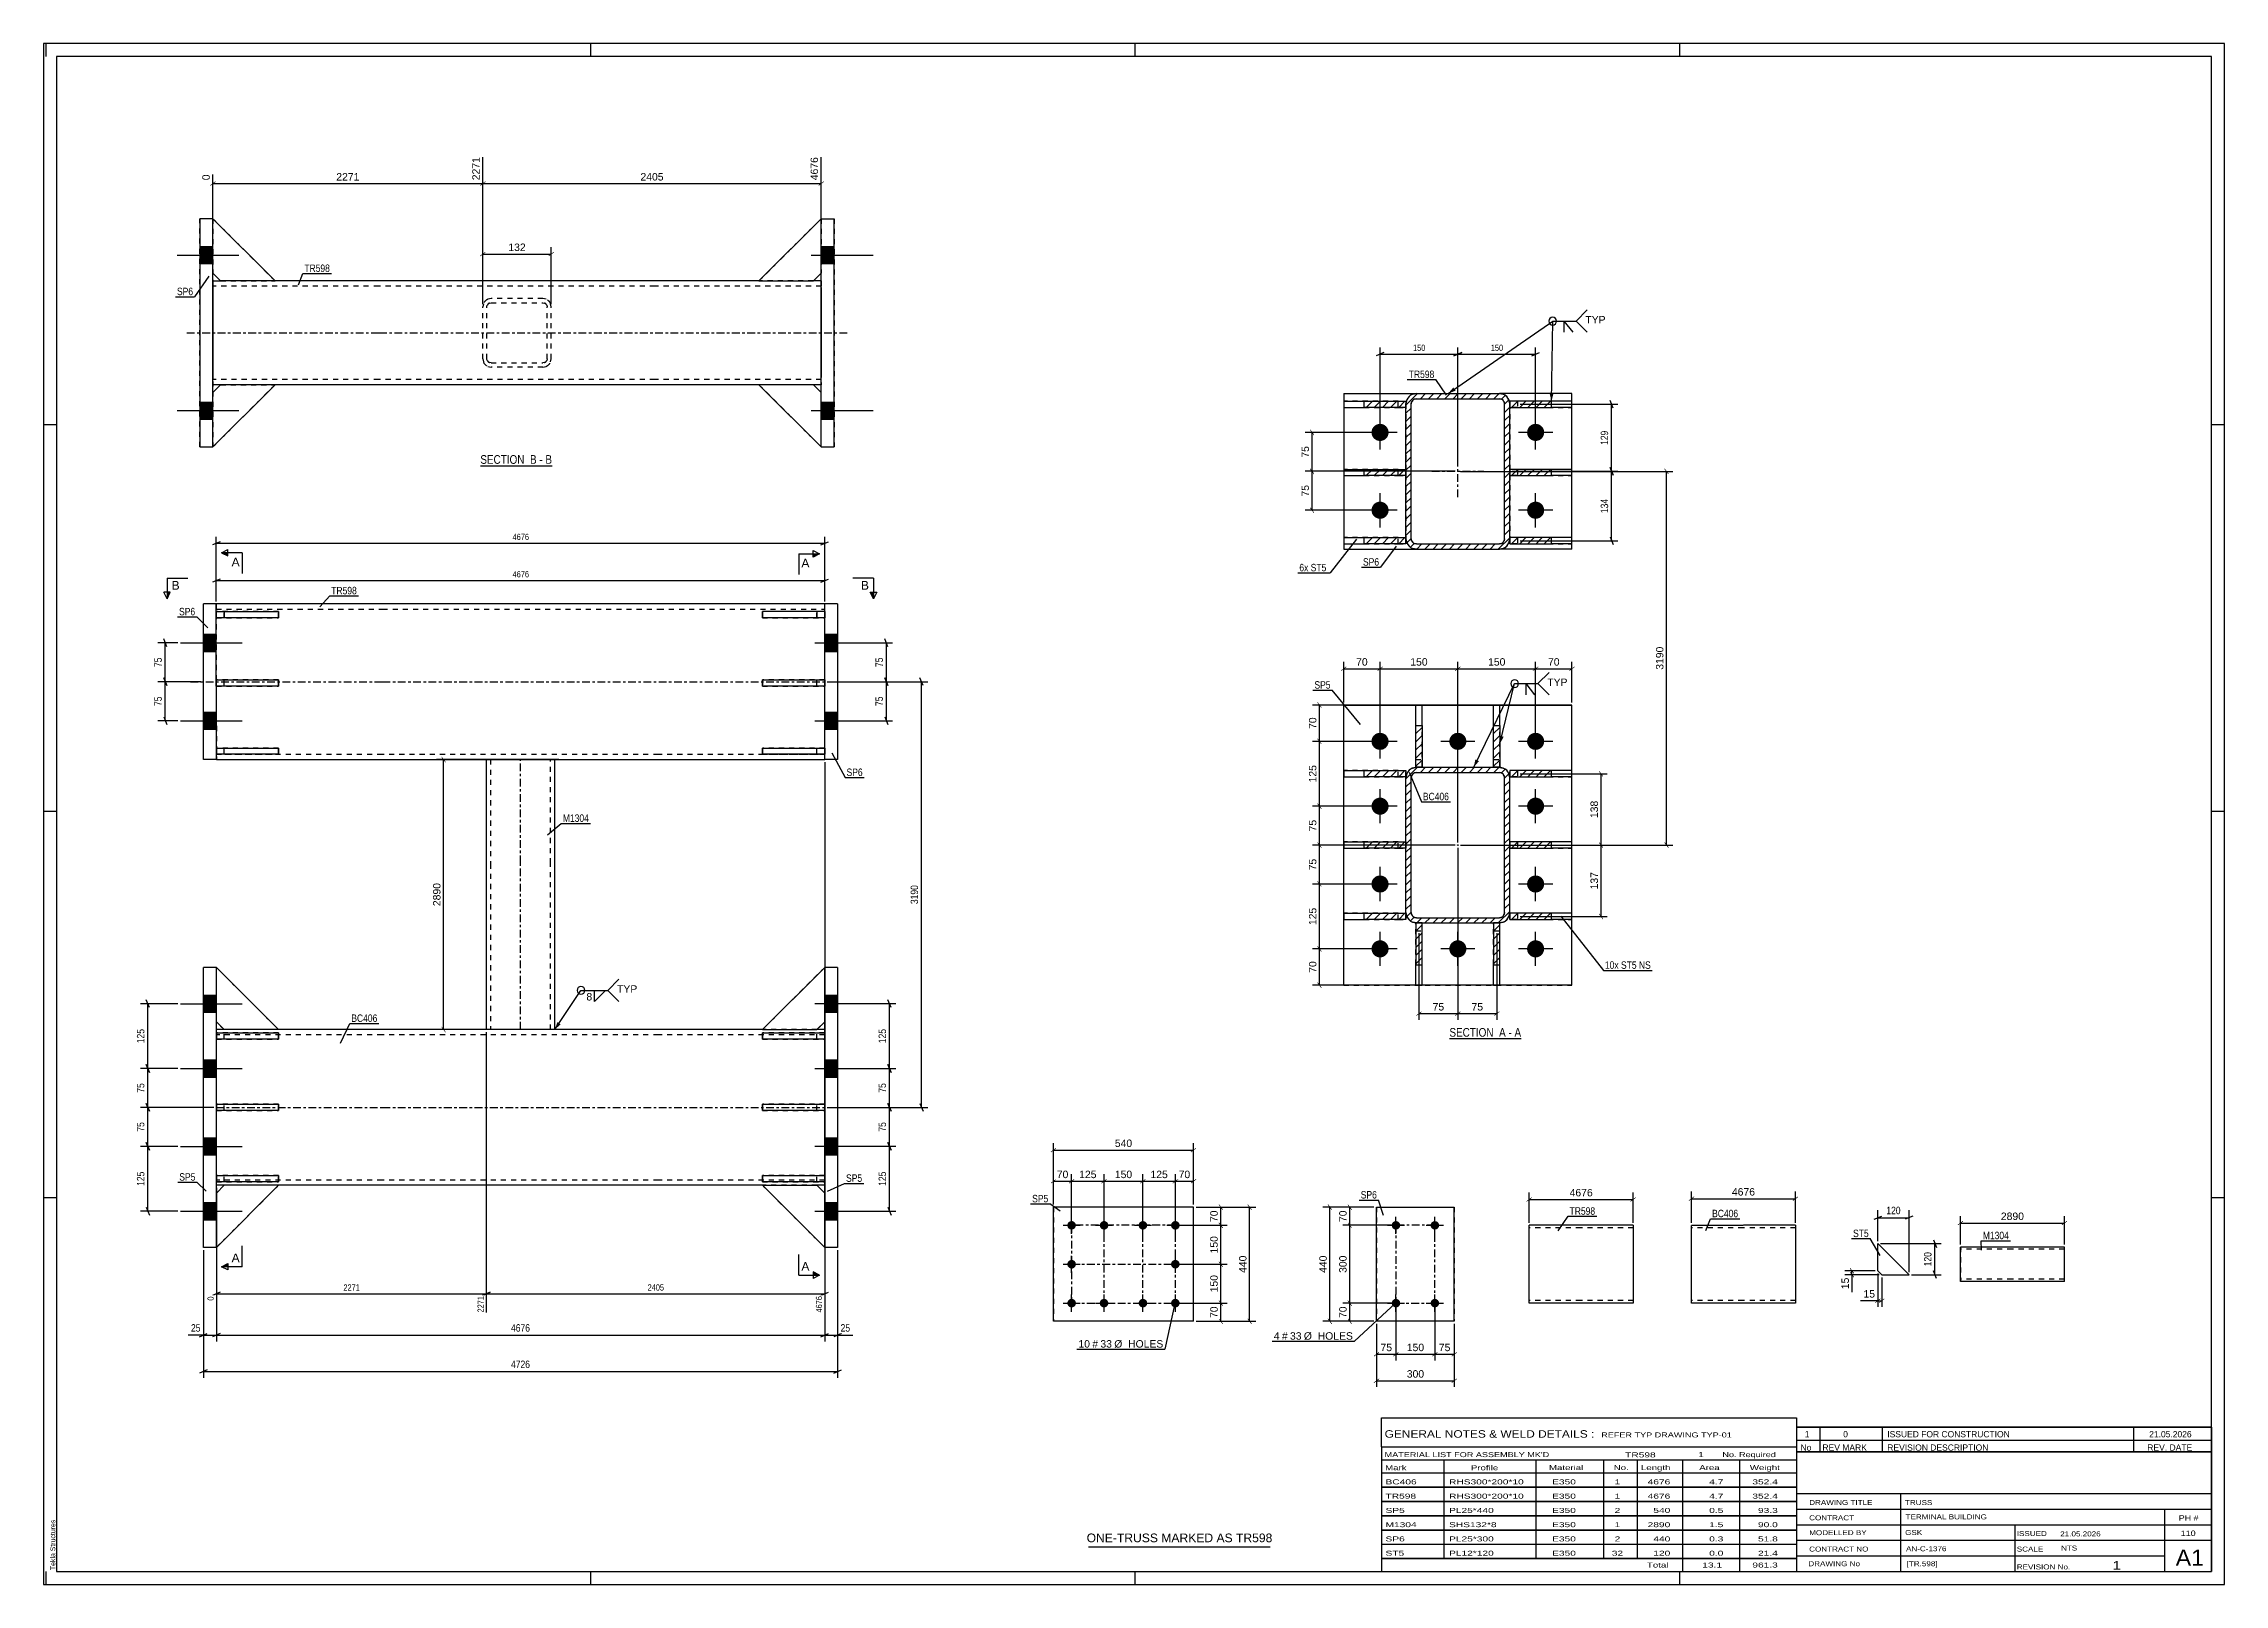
# Model space of a CAD drawing. Header units: millimetres. Extents: x 0 to 841, y 0 to 594.
import ezdxf

# ---------------------------------------------------------------- set-up
doc = ezdxf.new("R2010")
doc.units = ezdxf.units.MM
doc.linetypes.add('DXK_LINE_DOT2', pattern=[3.9198, 1.9599, -1.9599])
doc.linetypes.add('DXK_LINE_DOT3', pattern=[5.9187, 2.979, -0.9799, 0.9799, -0.9799])
doc.styles.add('Arial', font='ARIAL.TTF', dxfattribs={"height": 0.2})
doc.styles.add('Arial Narrow', font='ARIALN.TTF', dxfattribs={"height": 0.2})

# ---------------------------------------------------------------- blocks, each defined once
blk = doc.blocks.new('Unknown-122566733-1134')
at = {"color": 5, "linetype": 'Continuous'}
for p, q in [((841, 594), (0, 594)), ((0, 594), (0, 0)), ((1, 589), (1, 594)), ((836, 589), (5, 589)), ((5, 589), (5, 5)), ((211, 589), (211, 594)), ((421, 589), (421, 594)), ((631, 589), (631, 594)), ((836, 5), (836, 589)), ((841, 0), (841, 594)), ((5, 447), (0, 447)), ((841, 447), (836, 447)), ((5, 298), (0, 298)), ((841, 298), (836, 298)), ((5, 149), (0, 149)), ((841, 149), (836, 149)), ((0, 0), (841, 0)), ((1, 0), (1, 5)), ((5, 5), (836, 5)), ((211, 0), (211, 5)), ((421, 0), (421, 5)), ((631, 0), (631, 5))]:
    blk.add_line(p, q, dxfattribs=at)
at = {"color": 174, "linetype": 'Continuous', "style": 'Arial'}
blk.add_text('Tekla Structures', height=1.9102, rotation=90, dxfattribs=at).set_placement((4.5, 5.5))
blk = doc.blocks.new('Unknown-122566733-13 - 2287')
at = {"color": 6, "linetype": 'Continuous'}
blk.add_line((542.14, 210.39), (569.79, 210.39), dxfattribs=at)
at = {"color": 0, "linetype": 'Continuous'}
blk.add_wipeout([(560.25, 211.14), (560.25, 214.64), (542.14, 214.64), (542.14, 211.14)], dxfattribs=at)
blk.add_wipeout([(563.86, 211.14), (563.86, 214.64), (561.3, 214.64), (561.3, 211.14)], dxfattribs=at)
at = {"color": 7, "linetype": 'Continuous', "style": 'Arial Narrow'}
blk.add_text('SECTION ', height=3.34, dxfattribs=at).set_placement((542.14, 211.14))
at = {"color": 0, "linetype": 'Continuous'}
blk.add_wipeout([(566.18, 211.14), (566.18, 214.64), (564.91, 214.64), (564.91, 211.14)], dxfattribs=at)
blk.add_wipeout([(569.79, 211.14), (569.79, 214.64), (567.23, 214.64), (567.23, 211.14)], dxfattribs=at)
at = {"color": 7, "linetype": 'Continuous', "style": 'Arial Narrow'}
for s, p in [('A', (561.3, 211.14)), ('-', (564.91, 211.14)), ('A', (567.23, 211.14))]:
    blk.add_text(s, height=3.34, dxfattribs=at).set_placement(p)
blk = doc.blocks.new('Unknown-122566733-14 - 1249')
at = {"color": 6, "linetype": 'Continuous'}
blk.add_line((168.42, 431.26), (196.07, 431.26), dxfattribs=at)
at = {"color": 0, "linetype": 'Continuous'}
blk.add_wipeout([(186.53, 432.01), (186.53, 435.51), (168.42, 435.51), (168.42, 432.01)], dxfattribs=at)
blk.add_wipeout([(190.14, 432.01), (190.14, 435.51), (187.58, 435.51), (187.58, 432.01)], dxfattribs=at)
at = {"color": 7, "linetype": 'Continuous', "style": 'Arial Narrow'}
blk.add_text('SECTION ', height=3.34, dxfattribs=at).set_placement((168.42, 432.01))
at = {"color": 0, "linetype": 'Continuous'}
blk.add_wipeout([(192.46, 432.01), (192.46, 435.51), (191.19, 435.51), (191.19, 432.01)], dxfattribs=at)
blk.add_wipeout([(196.07, 432.01), (196.07, 435.51), (193.51, 435.51), (193.51, 432.01)], dxfattribs=at)
at = {"color": 7, "linetype": 'Continuous', "style": 'Arial Narrow'}
for s, p in [('B', (187.58, 432.01)), ('-', (191.19, 432.01)), ('B', (193.51, 432.01))]:
    blk.add_text(s, height=3.34, dxfattribs=at).set_placement(p)
blk = doc.blocks.new('Bolt-122566733-1923 - 1876')
at = {"linetype": 'Continuous'}
for points in [[(398.1, 138.42), (398.06, 138.07), (397.95, 137.75), (397.78, 137.45), (397.55, 137.19), (397.27, 136.99), (396.96, 136.85), (396.62, 136.78), (396.27, 136.78), (395.94, 136.85), (395.62, 136.99), (395.34, 137.19), (395.11, 137.45), (394.94, 137.75), (394.83, 138.07), (394.8, 138.42), (394.83, 138.76), (394.94, 139.09), (395.11, 139.39), (395.34, 139.64), (395.62, 139.85), (395.94, 139.99), (396.27, 140.06), (396.62, 140.06), (396.96, 139.99), (397.27, 139.85), (397.55, 139.64), (397.78, 139.39), (397.95, 139.09), (398.06, 138.76)], [(410.6, 138.42), (410.56, 138.07), (410.45, 137.75), (410.28, 137.45), (410.05, 137.19), (409.77, 136.99), (409.46, 136.85), (409.12, 136.78), (408.77, 136.78), (408.44, 136.85), (408.12, 136.99), (407.84, 137.19), (407.61, 137.45), (407.44, 137.75), (407.33, 138.07), (407.3, 138.42), (407.33, 138.76), (407.44, 139.09), (407.61, 139.39), (407.84, 139.64), (408.12, 139.85), (408.44, 139.99), (408.77, 140.06), (409.12, 140.06), (409.46, 139.99), (409.77, 139.85), (410.05, 139.64), (410.28, 139.39), (410.45, 139.09), (410.56, 138.76)], [(425.6, 138.42), (425.56, 138.07), (425.45, 137.75), (425.28, 137.45), (425.05, 137.19), (424.77, 136.99), (424.46, 136.85), (424.12, 136.78), (423.77, 136.78), (423.44, 136.85), (423.12, 136.99), (422.84, 137.19), (422.61, 137.45), (422.44, 137.75), (422.33, 138.07), (422.3, 138.42), (422.33, 138.76), (422.44, 139.09), (422.61, 139.39), (422.84, 139.64), (423.12, 139.85), (423.44, 139.99), (423.77, 140.06), (424.12, 140.06), (424.46, 139.99), (424.77, 139.85), (425.05, 139.64), (425.28, 139.39), (425.45, 139.09), (425.56, 138.76)], [(438.1, 138.42), (438.06, 138.07), (437.95, 137.75), (437.78, 137.45), (437.55, 137.19), (437.27, 136.99), (436.96, 136.85), (436.62, 136.78), (436.27, 136.78), (435.94, 136.85), (435.62, 136.99), (435.34, 137.19), (435.11, 137.45), (434.94, 137.75), (434.83, 138.07), (434.8, 138.42), (434.83, 138.76), (434.94, 139.09), (435.11, 139.39), (435.34, 139.64), (435.62, 139.85), (435.94, 139.99), (436.27, 140.06), (436.62, 140.06), (436.96, 139.99), (437.27, 139.85), (437.55, 139.64), (437.78, 139.39), (437.95, 139.09), (438.06, 138.76)], [(398.1, 123.42), (398.06, 123.07), (397.95, 122.75), (397.78, 122.45), (397.55, 122.19), (397.27, 121.99), (396.96, 121.85), (396.62, 121.78), (396.27, 121.78), (395.94, 121.85), (395.62, 121.99), (395.34, 122.19), (395.11, 122.45), (394.94, 122.75), (394.83, 123.07), (394.8, 123.42), (394.83, 123.76), (394.94, 124.09), (395.11, 124.39), (395.34, 124.64), (395.62, 124.85), (395.94, 124.99), (396.27, 125.06), (396.62, 125.06), (396.96, 124.99), (397.27, 124.85), (397.55, 124.64), (397.78, 124.39), (397.95, 124.09), (398.06, 123.76)], [(438.1, 123.42), (438.06, 123.07), (437.95, 122.75), (437.78, 122.45), (437.55, 122.19), (437.27, 121.99), (436.96, 121.85), (436.62, 121.78), (436.27, 121.78), (435.94, 121.85), (435.62, 121.99), (435.34, 122.19), (435.11, 122.45), (434.94, 122.75), (434.83, 123.07), (434.8, 123.42), (434.83, 123.76), (434.94, 124.09), (435.11, 124.39), (435.34, 124.64), (435.62, 124.85), (435.94, 124.99), (436.27, 125.06), (436.62, 125.06), (436.96, 124.99), (437.27, 124.85), (437.55, 124.64), (437.78, 124.39), (437.95, 124.09), (438.06, 123.76)], [(398.1, 108.42), (398.06, 108.07), (397.95, 107.75), (397.78, 107.45), (397.55, 107.19), (397.27, 106.99), (396.96, 106.85), (396.62, 106.78), (396.27, 106.78), (395.94, 106.85), (395.62, 106.99), (395.34, 107.19), (395.11, 107.45), (394.94, 107.75), (394.83, 108.07), (394.8, 108.42), (394.83, 108.76), (394.94, 109.09), (395.11, 109.39), (395.34, 109.64), (395.62, 109.85), (395.94, 109.99), (396.27, 110.06), (396.62, 110.06), (396.96, 109.99), (397.27, 109.85), (397.55, 109.64), (397.78, 109.39), (397.95, 109.09), (398.06, 108.76)], [(410.6, 108.42), (410.56, 108.07), (410.45, 107.75), (410.28, 107.45), (410.05, 107.19), (409.77, 106.99), (409.46, 106.85), (409.12, 106.78), (408.77, 106.78), (408.44, 106.85), (408.12, 106.99), (407.84, 107.19), (407.61, 107.45), (407.44, 107.75), (407.33, 108.07), (407.3, 108.42), (407.33, 108.76), (407.44, 109.09), (407.61, 109.39), (407.84, 109.64), (408.12, 109.85), (408.44, 109.99), (408.77, 110.06), (409.12, 110.06), (409.46, 109.99), (409.77, 109.85), (410.05, 109.64), (410.28, 109.39), (410.45, 109.09), (410.56, 108.76)], [(425.6, 108.42), (425.56, 108.07), (425.45, 107.75), (425.28, 107.45), (425.05, 107.19), (424.77, 106.99), (424.46, 106.85), (424.12, 106.78), (423.77, 106.78), (423.44, 106.85), (423.12, 106.99), (422.84, 107.19), (422.61, 107.45), (422.44, 107.75), (422.33, 108.07), (422.3, 108.42), (422.33, 108.76), (422.44, 109.09), (422.61, 109.39), (422.84, 109.64), (423.12, 109.85), (423.44, 109.99), (423.77, 110.06), (424.12, 110.06), (424.46, 109.99), (424.77, 109.85), (425.05, 109.64), (425.28, 109.39), (425.45, 109.09), (425.56, 108.76)], [(438.1, 108.42), (438.06, 108.07), (437.95, 107.75), (437.78, 107.45), (437.55, 107.19), (437.27, 106.99), (436.96, 106.85), (436.62, 106.78), (436.27, 106.78), (435.94, 106.85), (435.62, 106.99), (435.34, 107.19), (435.11, 107.45), (434.94, 107.75), (434.83, 108.07), (434.8, 108.42), (434.83, 108.76), (434.94, 109.09), (435.11, 109.39), (435.34, 109.64), (435.62, 109.85), (435.94, 109.99), (436.27, 110.06), (436.62, 110.06), (436.96, 109.99), (437.27, 109.85), (437.55, 109.64), (437.78, 109.39), (437.95, 109.09), (438.06, 108.76)]]:
    blk.add_hatch(color=1, dxfattribs=at).paths.add_polyline_path(points)
at = {"color": 1, "linetype": 'Continuous'}
for p, q in [((393.15, 138.42), (399.75, 138.42)), ((396.45, 135.12), (396.45, 141.72)), ((405.65, 138.42), (412.25, 138.42)), ((408.95, 135.12), (408.95, 141.72)), ((420.65, 138.42), (427.25, 138.42)), ((423.95, 135.12), (423.95, 141.72)), ((433.15, 138.42), (439.75, 138.42)), ((436.45, 135.12), (436.45, 141.72)), ((396.45, 120.12), (396.45, 126.72)), ((436.45, 120.12), (436.45, 126.72)), ((393.15, 123.42), (399.75, 123.42)), ((433.15, 123.42), (439.75, 123.42)), ((396.45, 105.12), (396.45, 111.72)), ((408.95, 105.12), (408.95, 111.72)), ((423.95, 105.12), (423.95, 111.72)), ((436.45, 105.12), (436.45, 111.72)), ((393.15, 108.42), (399.75, 108.42)), ((405.65, 108.42), (412.25, 108.42)), ((420.65, 108.42), (427.25, 108.42)), ((433.15, 108.42), (439.75, 108.42))]:
    blk.add_line(p, q, dxfattribs=at)
blk = doc.blocks.new('Part-122566733-1892 - 1876')
at = {"color": 2, "linetype": 'Continuous'}
for p, q in [((389.45, 145.42), (389.45, 145.42)), ((389.45, 101.42), (389.45, 145.42)), ((443.45, 145.42), (389.45, 145.42)), ((443.45, 101.42), (443.45, 145.42)), ((389.45, 101.42), (389.45, 101.42)), ((443.45, 101.42), (389.45, 101.42))]:
    blk.add_line(p, q, dxfattribs=at)
at = {"color": 7, "linetype": 'DXK_LINE_DOT2'}
for p, q in [((389.45, 145.42), (389.45, 101.42)), ((443.45, 145.42), (443.45, 145.42)), ((443.45, 101.42), (443.45, 145.42)), ((443.45, 101.42), (443.45, 101.42))]:
    blk.add_line(p, q, dxfattribs=at)
blk = doc.blocks.new('Part-122566733-1611 - 1605')
at = {"color": 2, "linetype": 'Continuous'}
for p, q in [((592.9, 138.42), (572.9, 138.42)), ((572.9, 110.42), (572.9, 138.42)), ((613, 138.42), (593, 138.42)), ((613, 138.42), (613, 108.42)), ((572.9, 108.42), (572.9, 110.42)), ((592.9, 108.42), (572.9, 108.42)), ((613, 108.42), (593, 108.42))]:
    blk.add_line(p, q, dxfattribs=at)
at = {"color": 7, "linetype": 'DXK_LINE_DOT2'}
for p, q in [((592.9, 137.42), (572.9, 137.42)), ((613, 137.42), (593, 137.42)), ((572.9, 108.57), (572.9, 110.42)), ((572.9, 109.42), (572.9, 109.49)), ((592.9, 109.42), (572.9, 109.42)), ((613, 109.42), (593, 109.42)), ((613, 109.42), (613, 109.49))]:
    blk.add_line(p, q, dxfattribs=at)
blk = doc.blocks.new('Part-122566733-2838 - 2769')
at = {"color": 2, "linetype": 'Continuous'}
for p, q in [((301.21, 317.98), (301.21, 377.98)), ((306.21, 377.98), (301.21, 377.98)), ((306.21, 377.98), (306.21, 317.98)), ((306.21, 317.98), (301.21, 317.98))]:
    blk.add_line(p, q, dxfattribs=at)
blk = doc.blocks.new('Part-122566733-2773 - 2769')
at = {"color": 7, "linetype": 'DXK_LINE_DOT2'}
for p, q in [((90.6, 348.72), (66.6, 348.72)), ((66.6, 348.72), (66.6, 346.32)), ((66.6, 346.32), (90.6, 346.32)), ((69.6, 346.32), (69.6, 348.72)), ((90.6, 346.32), (90.6, 348.72))]:
    blk.add_line(p, q, dxfattribs=at)
blk = doc.blocks.new('Part-122566733-2771 - 2769')
at = {"color": 2, "linetype": 'Continuous'}
for p, q in [((66.6, 375.02), (90.6, 375.02)), ((66.6, 375.02), (66.6, 372.62)), ((90.6, 372.62), (66.6, 372.62)), ((90.6, 375.02), (90.6, 372.62))]:
    blk.add_line(p, q, dxfattribs=at)
at = {"color": 7, "linetype": 'DXK_LINE_DOT2'}
blk.add_line((69.6, 372.62), (69.6, 375.02), dxfattribs=at)
blk = doc.blocks.new('Part-122566733-2843 - 2769')
at = {"color": 2, "linetype": 'Continuous'}
for p, q in [((301.22, 129.88), (301.22, 237.88)), ((306.22, 237.88), (301.22, 237.88)), ((306.22, 237.88), (306.22, 129.88)), ((306.22, 129.88), (301.22, 129.88))]:
    blk.add_line(p, q, dxfattribs=at)
blk = doc.blocks.new('Part-122566733-2780 - 2769')
at = {"color": 2, "linetype": 'Continuous'}
for p, q in [((130.61, 377.98), (66.6, 377.98)), ((237.11, 377.98), (130.71, 377.98)), ((301.21, 377.98), (237.21, 377.98)), ((66.61, 317.98), (130.61, 317.98)), ((130.71, 317.98), (237.11, 317.98)), ((237.21, 317.98), (301.21, 317.98))]:
    blk.add_line(p, q, dxfattribs=at)
at = {"color": 7, "linetype": 'DXK_LINE_DOT2'}
for p, q in [((66.6, 377.98), (66.61, 317.98)), ((66.6, 375.98), (130.61, 375.98)), ((130.71, 375.98), (237.11, 375.98)), ((237.21, 375.98), (301.21, 375.98)), ((301.21, 317.98), (301.21, 377.98)), ((130.61, 319.98), (66.61, 319.98)), ((237.11, 319.98), (130.71, 319.98)), ((301.21, 319.98), (237.21, 319.98))]:
    blk.add_line(p, q, dxfattribs=at)
at = {"color": 7, "linetype": 'DXK_LINE_DOT3'}
for p, q in [((56.6, 347.98), (130.61, 347.98)), ((130.71, 347.98), (237.11, 347.98)), ((237.21, 347.98), (311.21, 347.98))]:
    blk.add_line(p, q, dxfattribs=at)
blk = doc.blocks.new('Part-122566733-2772 - 2769')
at = {"color": 2, "linetype": 'Continuous'}
for p, q in [((66.61, 320.02), (66.61, 322.42)), ((66.61, 322.42), (90.61, 322.42)), ((90.61, 320.02), (66.61, 320.02)), ((90.61, 322.42), (90.61, 320.02))]:
    blk.add_line(p, q, dxfattribs=at)
at = {"color": 7, "linetype": 'DXK_LINE_DOT2'}
blk.add_line((69.61, 320.02), (69.61, 322.42), dxfattribs=at)
blk = doc.blocks.new('Part-122566733-2774 - 2769')
at = {"color": 7, "linetype": 'DXK_LINE_DOT2'}
for p, q in [((90.6, 375.02), (66.6, 375.02)), ((66.6, 375.02), (66.6, 372.62)), ((66.6, 372.62), (90.6, 372.62)), ((69.6, 375.02), (69.6, 372.62)), ((90.6, 372.62), (90.6, 375.02))]:
    blk.add_line(p, q, dxfattribs=at)
blk = doc.blocks.new('Part-122566733-2775 - 2769')
at = {"color": 7, "linetype": 'DXK_LINE_DOT2'}
for p, q in [((90.61, 322.42), (66.61, 322.42)), ((66.61, 322.42), (66.61, 320.02)), ((66.61, 320.02), (90.61, 320.02)), ((69.61, 320.02), (69.61, 322.42)), ((90.61, 320.02), (90.61, 322.42))]:
    blk.add_line(p, q, dxfattribs=at)
blk = doc.blocks.new('Part-122566733-2855 - 2769')
at = {"color": 7, "linetype": 'DXK_LINE_DOT2'}
for p, q in [((301.22, 237.88), (277.22, 213.88)), ((301.22, 216.88), (301.22, 237.88)), ((277.22, 213.88), (298.22, 213.88)), ((298.22, 213.88), (301.22, 216.88))]:
    blk.add_line(p, q, dxfattribs=at)
blk = doc.blocks.new('Part-122566733-2785 - 2769')
at = {"color": 2, "linetype": 'Continuous'}
for p, q in [((69.61, 213.87), (66.61, 213.87)), ((130.61, 213.87), (90.61, 213.87)), ((237.11, 213.87), (130.71, 213.87)), ((277.22, 213.88), (237.21, 213.88)), ((301.22, 213.88), (298.22, 213.88)), ((69.61, 153.87), (66.61, 153.87)), ((130.61, 153.87), (90.61, 153.87)), ((237.11, 153.87), (130.71, 153.87)), ((277.22, 153.88), (237.21, 153.88)), ((301.22, 153.88), (298.22, 153.88))]:
    blk.add_line(p, q, dxfattribs=at)
at = {"color": 7, "linetype": 'DXK_LINE_DOT2'}
for p, q in [((66.61, 153.87), (66.61, 213.87)), ((130.61, 211.87), (66.61, 211.87)), ((90.61, 213.87), (69.61, 213.87)), ((237.11, 211.87), (130.71, 211.87)), ((301.22, 211.88), (237.21, 211.88)), ((298.22, 213.88), (277.22, 213.88)), ((301.22, 153.88), (301.22, 213.88)), ((130.61, 155.87), (66.61, 155.87)), ((90.61, 153.87), (69.61, 153.87)), ((237.11, 155.87), (130.71, 155.87)), ((301.22, 155.88), (237.21, 155.88)), ((298.22, 153.88), (277.22, 153.88))]:
    blk.add_line(p, q, dxfattribs=at)
at = {"color": 7, "linetype": 'DXK_LINE_DOT3'}
for p, q in [((66.61, 183.87), (130.61, 183.87)), ((130.71, 183.87), (237.11, 183.87)), ((237.21, 183.88), (301.22, 183.88))]:
    blk.add_line(p, q, dxfattribs=at)
blk = doc.blocks.new('Part-122566733-2857 - 2769')
at = {"color": 7, "linetype": 'DXK_LINE_DOT2'}
for p, q in [((69.61, 153.87), (66.61, 150.87)), ((66.61, 129.87), (90.61, 153.87)), ((90.61, 153.87), (69.61, 153.87)), ((66.61, 150.87), (66.61, 129.87))]:
    blk.add_line(p, q, dxfattribs=at)
blk = doc.blocks.new('Bolt-122566733-2786 - 2769')
at = {"linetype": 'Continuous'}
for points in [[(301.22, 227.18), (301.22, 220.58), (306.22, 220.58), (306.22, 227.18)], [(301.22, 227.18), (301.22, 220.58), (306.22, 220.58), (306.22, 227.18)], [(301.22, 227.18), (301.22, 220.58), (306.22, 220.58), (306.22, 227.18)], [(301.22, 202.18), (301.22, 195.58), (306.22, 195.58), (306.22, 202.18)], [(301.22, 202.18), (301.22, 195.58), (306.22, 195.58), (306.22, 202.18)], [(301.22, 172.18), (301.22, 165.58), (306.22, 165.58), (306.22, 172.18)], [(301.22, 172.18), (301.22, 165.58), (306.22, 165.58), (306.22, 172.18)], [(301.22, 147.18), (301.22, 140.58), (306.22, 140.58), (306.22, 147.18)], [(301.22, 147.18), (301.22, 140.58), (306.22, 140.58), (306.22, 147.18)], [(301.22, 147.18), (301.22, 140.58), (306.22, 140.58), (306.22, 147.18)]]:
    blk.add_hatch(color=1, dxfattribs=at).paths.add_polyline_path(points)
at = {"color": 1, "linetype": 'Continuous'}
for p, q in [((301.22, 227.18), (306.22, 227.18)), ((301.22, 227.18), (306.22, 227.18)), ((301.22, 227.18), (306.22, 227.18)), ((297.42, 223.88), (321.22, 223.88)), ((297.42, 223.88), (321.22, 223.88)), ((297.42, 223.88), (321.22, 223.88)), ((301.22, 220.58), (306.22, 220.58)), ((301.22, 220.58), (306.22, 220.58)), ((301.22, 220.58), (306.22, 220.58)), ((301.22, 202.18), (306.22, 202.18)), ((301.22, 202.18), (306.22, 202.18)), ((297.42, 198.88), (321.22, 198.88)), ((297.42, 198.88), (321.22, 198.88)), ((301.22, 195.58), (306.22, 195.58)), ((301.22, 195.58), (306.22, 195.58)), ((297.42, 168.88), (321.22, 168.88)), ((297.42, 168.88), (321.22, 168.88)), ((301.22, 172.18), (306.22, 172.18)), ((301.22, 172.18), (306.22, 172.18)), ((301.22, 165.58), (306.22, 165.58)), ((301.22, 165.58), (306.22, 165.58)), ((297.42, 143.88), (321.22, 143.88)), ((297.42, 143.88), (321.22, 143.88)), ((297.42, 143.88), (321.22, 143.88)), ((301.22, 147.18), (306.22, 147.18)), ((301.22, 147.18), (306.22, 147.18)), ((301.22, 147.18), (306.22, 147.18)), ((301.22, 140.58), (306.22, 140.58)), ((301.22, 140.58), (306.22, 140.58)), ((301.22, 140.58), (306.22, 140.58))]:
    blk.add_line(p, q, dxfattribs=at)
blk = doc.blocks.new('Part-122566733-2852 - 2769')
at = {"color": 7, "linetype": 'DXK_LINE_DOT2'}
for p, q in [((301.22, 157.58), (277.22, 157.58)), ((277.22, 157.58), (277.22, 155.18)), ((277.22, 155.18), (301.22, 155.18)), ((298.22, 155.18), (298.22, 157.58)), ((301.22, 155.18), (301.22, 157.58))]:
    blk.add_line(p, q, dxfattribs=at)
blk = doc.blocks.new('Bolt-122566733-2787 - 2769')
at = {"linetype": 'Continuous'}
for points in [[(301.21, 366.28), (301.21, 359.68), (306.21, 359.68), (306.21, 366.28)], [(301.21, 366.28), (301.21, 359.68), (306.21, 359.68), (306.21, 366.28)], [(301.21, 336.28), (301.21, 329.68), (306.21, 329.68), (306.21, 336.28)], [(301.21, 336.28), (301.21, 329.68), (306.21, 329.68), (306.21, 336.28)]]:
    blk.add_hatch(color=1, dxfattribs=at).paths.add_polyline_path(points)
at = {"color": 1, "linetype": 'Continuous'}
for p, q in [((297.41, 362.98), (321.21, 362.98)), ((297.41, 362.98), (321.21, 362.98)), ((301.21, 366.28), (306.21, 366.28)), ((301.21, 366.28), (306.21, 366.28)), ((301.21, 359.68), (306.21, 359.68)), ((301.21, 359.68), (306.21, 359.68)), ((297.41, 332.98), (321.21, 332.98)), ((297.41, 332.98), (321.21, 332.98)), ((301.21, 336.28), (306.21, 336.28)), ((301.21, 336.28), (306.21, 336.28)), ((301.21, 329.68), (306.21, 329.68)), ((301.21, 329.68), (306.21, 329.68))]:
    blk.add_line(p, q, dxfattribs=at)
blk = doc.blocks.new('Part-122566733-2851 - 2769')
at = {"color": 7, "linetype": 'DXK_LINE_DOT2'}
for p, q in [((301.22, 212.58), (277.22, 212.58)), ((277.22, 212.58), (277.22, 210.18)), ((298.22, 210.18), (298.22, 212.58)), ((301.22, 210.18), (301.22, 212.58)), ((277.22, 210.18), (301.22, 210.18))]:
    blk.add_line(p, q, dxfattribs=at)
blk = doc.blocks.new('Bolt-122566733-2788 - 2769')
at = {"linetype": 'Continuous'}
for points in [[(61.61, 227.17), (61.61, 220.57), (66.61, 220.57), (66.61, 227.17)], [(61.61, 227.17), (61.61, 220.57), (66.61, 220.57), (66.61, 227.17)], [(61.61, 227.17), (61.61, 220.57), (66.61, 220.57), (66.61, 227.17)], [(61.61, 202.17), (61.61, 195.57), (66.61, 195.57), (66.61, 202.17)], [(61.61, 202.17), (61.61, 195.57), (66.61, 195.57), (66.61, 202.17)], [(61.61, 172.17), (61.61, 165.57), (66.61, 165.57), (66.61, 172.17)], [(61.61, 172.17), (61.61, 165.57), (66.61, 165.57), (66.61, 172.17)], [(61.61, 147.17), (61.61, 140.57), (66.61, 140.57), (66.61, 147.17)], [(61.61, 147.17), (61.61, 140.57), (66.61, 140.57), (66.61, 147.17)], [(61.61, 147.17), (61.61, 140.57), (66.61, 140.57), (66.61, 147.17)]]:
    blk.add_hatch(color=1, dxfattribs=at).paths.add_polyline_path(points)
at = {"color": 1, "linetype": 'Continuous'}
for p, q in [((61.61, 227.17), (66.61, 227.17)), ((61.61, 227.17), (66.61, 227.17)), ((61.61, 227.17), (66.61, 227.17)), ((52.81, 223.87), (76.61, 223.87)), ((52.81, 223.87), (76.61, 223.87)), ((52.81, 223.87), (76.61, 223.87)), ((61.61, 220.57), (66.61, 220.57)), ((61.61, 220.57), (66.61, 220.57)), ((61.61, 220.57), (66.61, 220.57)), ((61.61, 202.17), (66.61, 202.17)), ((61.61, 202.17), (66.61, 202.17)), ((52.81, 198.87), (76.61, 198.87)), ((52.81, 198.87), (76.61, 198.87)), ((61.61, 195.57), (66.61, 195.57)), ((61.61, 195.57), (66.61, 195.57)), ((52.81, 168.87), (76.61, 168.87)), ((52.81, 168.87), (76.61, 168.87)), ((61.61, 172.17), (66.61, 172.17)), ((61.61, 172.17), (66.61, 172.17)), ((61.61, 165.57), (66.61, 165.57)), ((61.61, 165.57), (66.61, 165.57)), ((52.81, 143.87), (76.61, 143.87)), ((52.81, 143.87), (76.61, 143.87)), ((52.81, 143.87), (76.61, 143.87)), ((61.61, 147.17), (66.61, 147.17)), ((61.61, 147.17), (66.61, 147.17)), ((61.61, 147.17), (66.61, 147.17)), ((61.61, 140.57), (66.61, 140.57)), ((61.61, 140.57), (66.61, 140.57)), ((61.61, 140.57), (66.61, 140.57))]:
    blk.add_line(p, q, dxfattribs=at)
blk = doc.blocks.new('Bolt-122566733-2789 - 2769')
at = {"linetype": 'Continuous'}
for points in [[(61.6, 366.28), (61.6, 359.68), (66.6, 359.68), (66.6, 366.28)], [(61.6, 366.28), (61.6, 359.68), (66.6, 359.68), (66.6, 366.28)], [(61.61, 336.28), (61.61, 329.68), (66.61, 329.68), (66.61, 336.28)], [(61.61, 336.28), (61.61, 329.68), (66.61, 329.68), (66.61, 336.28)]]:
    blk.add_hatch(color=1, dxfattribs=at).paths.add_polyline_path(points)
at = {"color": 1, "linetype": 'Continuous'}
for p, q in [((52.8, 362.98), (76.6, 362.98)), ((52.8, 362.98), (76.6, 362.98)), ((61.6, 366.28), (66.6, 366.28)), ((61.6, 366.28), (66.6, 366.28)), ((61.6, 359.68), (66.6, 359.68)), ((61.6, 359.68), (66.6, 359.68)), ((52.81, 332.98), (76.61, 332.98)), ((52.81, 332.98), (76.61, 332.98)), ((61.61, 336.28), (66.61, 336.28)), ((61.61, 336.28), (66.61, 336.28)), ((61.61, 329.68), (66.61, 329.68)), ((61.61, 329.68), (66.61, 329.68))]:
    blk.add_line(p, q, dxfattribs=at)
blk = doc.blocks.new('Part-122566733-2848 - 2769')
at = {"color": 2, "linetype": 'Continuous'}
for p, q in [((170.71, 317.98), (170.71, 277.98)), ((197.11, 277.98), (197.11, 317.98)), ((170.72, 277.88), (170.72, 213.87)), ((197.12, 213.87), (197.12, 277.88))]:
    blk.add_line(p, q, dxfattribs=at)
at = {"color": 7, "linetype": 'DXK_LINE_DOT2'}
for p, q in [((197.11, 317.98), (170.71, 317.98)), ((172.31, 317.98), (172.31, 277.98)), ((195.51, 277.98), (195.51, 317.98)), ((172.32, 277.88), (172.32, 213.87)), ((195.52, 213.87), (195.52, 277.88)), ((197.12, 213.87), (170.72, 213.87))]:
    blk.add_line(p, q, dxfattribs=at)
at = {"color": 7, "linetype": 'DXK_LINE_DOT3'}
for p, q in [((183.91, 277.98), (183.91, 317.98)), ((183.92, 213.87), (183.92, 277.88))]:
    blk.add_line(p, q, dxfattribs=at)
blk = doc.blocks.new('Part-122566733-2817 - 2769')
at = {"color": 7, "linetype": 'DXK_LINE_DOT2'}
for p, q in [((90.61, 157.57), (66.61, 157.57)), ((66.61, 157.57), (66.61, 155.17)), ((66.61, 155.17), (90.61, 155.17)), ((69.61, 155.17), (69.61, 157.57)), ((90.61, 155.17), (90.61, 157.57))]:
    blk.add_line(p, q, dxfattribs=at)
blk = doc.blocks.new('Part-122566733-2810 - 2769')
at = {"color": 2, "linetype": 'Continuous'}
for p, q in [((66.6, 346.32), (66.6, 348.72)), ((66.6, 348.72), (90.6, 348.72)), ((90.6, 346.32), (66.6, 346.32)), ((90.6, 348.72), (90.6, 346.32))]:
    blk.add_line(p, q, dxfattribs=at)
at = {"color": 7, "linetype": 'DXK_LINE_DOT2'}
blk.add_line((69.6, 346.32), (69.6, 348.72), dxfattribs=at)
blk = doc.blocks.new('Part-122566733-2811 - 2769')
at = {"color": 7, "linetype": 'DXK_LINE_DOT2'}
for p, q in [((301.21, 322.43), (277.21, 322.43)), ((277.21, 322.43), (277.21, 320.03)), ((277.21, 320.03), (301.21, 320.03)), ((298.21, 320.03), (298.21, 322.43)), ((301.21, 320.03), (301.21, 322.43))]:
    blk.add_line(p, q, dxfattribs=at)
blk = doc.blocks.new('Part-122566733-2812 - 2769')
at = {"color": 7, "linetype": 'DXK_LINE_DOT2'}
for p, q in [((301.21, 375.03), (277.21, 375.03)), ((277.21, 375.03), (277.21, 372.63)), ((277.21, 372.63), (301.21, 372.63)), ((298.21, 375.03), (298.21, 372.63)), ((301.21, 372.63), (301.21, 375.03))]:
    blk.add_line(p, q, dxfattribs=at)
blk = doc.blocks.new('Part-122566733-2813 - 2769')
at = {"color": 7, "linetype": 'DXK_LINE_DOT2'}
for p, q in [((301.21, 348.73), (277.21, 348.73)), ((277.21, 348.73), (277.21, 346.33)), ((277.21, 346.33), (301.21, 346.33)), ((298.21, 346.33), (298.21, 348.73)), ((301.21, 346.33), (301.21, 348.73))]:
    blk.add_line(p, q, dxfattribs=at)
blk = doc.blocks.new('Part-122566733-2814 - 2769')
at = {"color": 2, "linetype": 'Continuous'}
for p, q in [((277.21, 322.43), (301.21, 322.43)), ((277.21, 320.03), (277.21, 322.43)), ((301.21, 320.03), (277.21, 320.03)), ((301.21, 322.43), (301.21, 320.03))]:
    blk.add_line(p, q, dxfattribs=at)
at = {"color": 7, "linetype": 'DXK_LINE_DOT2'}
blk.add_line((298.21, 320.03), (298.21, 322.43), dxfattribs=at)
blk = doc.blocks.new('Part-122566733-2821 - 2769')
at = {"color": 2, "linetype": 'Continuous'}
for p, q in [((66.61, 210.17), (66.61, 212.57)), ((66.61, 212.57), (90.61, 212.57)), ((90.61, 212.57), (90.61, 210.17)), ((90.61, 210.17), (66.61, 210.17))]:
    blk.add_line(p, q, dxfattribs=at)
at = {"color": 7, "linetype": 'DXK_LINE_DOT2'}
blk.add_line((69.61, 210.17), (69.61, 212.57), dxfattribs=at)
blk = doc.blocks.new('Part-122566733-2815 - 2769')
at = {"color": 2, "linetype": 'Continuous'}
for p, q in [((301.21, 375.03), (277.21, 375.03)), ((277.21, 372.63), (277.21, 375.03)), ((301.21, 372.63), (277.21, 372.63)), ((301.21, 375.03), (301.21, 372.63))]:
    blk.add_line(p, q, dxfattribs=at)
at = {"color": 7, "linetype": 'DXK_LINE_DOT2'}
blk.add_line((298.21, 372.63), (298.21, 375.03), dxfattribs=at)
blk = doc.blocks.new('Part-122566733-2816 - 2769')
at = {"color": 2, "linetype": 'Continuous'}
for p, q in [((277.21, 348.73), (301.21, 348.73)), ((277.21, 346.33), (277.21, 348.73)), ((301.21, 346.33), (277.21, 346.33)), ((301.21, 348.73), (301.21, 346.33))]:
    blk.add_line(p, q, dxfattribs=at)
at = {"color": 7, "linetype": 'DXK_LINE_DOT2'}
blk.add_line((298.21, 346.33), (298.21, 348.73), dxfattribs=at)
blk = doc.blocks.new('Part-122566733-2818 - 2769')
at = {"color": 7, "linetype": 'DXK_LINE_DOT2'}
for p, q in [((90.61, 212.57), (66.61, 212.57)), ((66.61, 212.57), (66.61, 210.17)), ((69.61, 210.17), (69.61, 212.57)), ((90.61, 210.17), (90.61, 212.57)), ((66.61, 210.17), (90.61, 210.17))]:
    blk.add_line(p, q, dxfattribs=at)
blk = doc.blocks.new('Part-122566733-2819 - 2769')
at = {"color": 7, "linetype": 'DXK_LINE_DOT2'}
for p, q in [((90.61, 185.07), (66.61, 185.07)), ((66.61, 185.07), (66.61, 182.67)), ((69.61, 182.67), (69.61, 185.07)), ((90.61, 182.67), (90.61, 185.07)), ((66.61, 182.67), (90.61, 182.67))]:
    blk.add_line(p, q, dxfattribs=at)
blk = doc.blocks.new('Part-122566733-2820 - 2769')
at = {"color": 2, "linetype": 'Continuous'}
for p, q in [((66.61, 155.17), (66.61, 157.57)), ((66.61, 157.57), (90.61, 157.57)), ((90.61, 155.17), (66.61, 155.17)), ((90.61, 157.57), (90.61, 155.17))]:
    blk.add_line(p, q, dxfattribs=at)
at = {"color": 7, "linetype": 'DXK_LINE_DOT2'}
blk.add_line((69.61, 155.17), (69.61, 157.57), dxfattribs=at)
blk = doc.blocks.new('Part-122566733-2822 - 2769')
at = {"color": 2, "linetype": 'Continuous'}
for p, q in [((277.22, 212.58), (301.22, 212.58)), ((277.22, 210.18), (277.22, 212.58)), ((301.22, 212.58), (301.22, 210.18)), ((301.22, 210.18), (277.22, 210.18))]:
    blk.add_line(p, q, dxfattribs=at)
at = {"color": 7, "linetype": 'DXK_LINE_DOT2'}
blk.add_line((298.22, 210.18), (298.22, 212.58), dxfattribs=at)
blk = doc.blocks.new('Part-122566733-2823 - 2769')
at = {"color": 2, "linetype": 'Continuous'}
for p, q in [((277.22, 185.08), (301.22, 185.08)), ((277.22, 182.68), (277.22, 185.08)), ((301.22, 185.08), (301.22, 182.68)), ((301.22, 182.68), (277.22, 182.68))]:
    blk.add_line(p, q, dxfattribs=at)
at = {"color": 7, "linetype": 'DXK_LINE_DOT2'}
blk.add_line((298.22, 182.68), (298.22, 185.08), dxfattribs=at)
blk = doc.blocks.new('Part-122566733-2828 - 2769')
at = {"color": 2, "linetype": 'Continuous'}
for p, q in [((61.61, 317.98), (61.6, 377.98)), ((66.6, 377.98), (61.6, 377.98)), ((66.61, 317.98), (66.6, 377.98)), ((66.61, 317.98), (61.61, 317.98))]:
    blk.add_line(p, q, dxfattribs=at)
blk = doc.blocks.new('Part-122566733-2833 - 2769')
at = {"color": 2, "linetype": 'Continuous'}
for p, q in [((61.61, 129.87), (61.61, 237.87)), ((66.61, 237.87), (61.61, 237.87)), ((66.61, 129.87), (66.61, 237.87)), ((66.61, 129.87), (61.61, 129.87))]:
    blk.add_line(p, q, dxfattribs=at)
blk = doc.blocks.new('Part-122566733-2849 - 2769')
at = {"color": 2, "linetype": 'Continuous'}
for p, q in [((277.22, 157.58), (301.22, 157.58)), ((277.22, 155.18), (277.22, 157.58)), ((301.22, 155.18), (277.22, 155.18)), ((301.22, 157.58), (301.22, 155.18))]:
    blk.add_line(p, q, dxfattribs=at)
at = {"color": 7, "linetype": 'DXK_LINE_DOT2'}
blk.add_line((298.22, 155.18), (298.22, 157.58), dxfattribs=at)
blk = doc.blocks.new('Part-122566733-2850 - 2769')
at = {"color": 7, "linetype": 'DXK_LINE_DOT2'}
for p, q in [((301.22, 185.08), (277.22, 185.08)), ((277.22, 185.08), (277.22, 182.68)), ((298.22, 182.68), (298.22, 185.08)), ((301.22, 182.68), (301.22, 185.08)), ((277.22, 182.68), (301.22, 182.68))]:
    blk.add_line(p, q, dxfattribs=at)
blk = doc.blocks.new('Part-122566733-2853 - 2769')
at = {"color": 7, "linetype": 'DXK_LINE_DOT2'}
for p, q in [((277.22, 153.88), (298.22, 153.88)), ((301.22, 129.88), (277.22, 153.88)), ((298.22, 153.88), (301.22, 150.88)), ((301.22, 150.88), (301.22, 129.88))]:
    blk.add_line(p, q, dxfattribs=at)
blk = doc.blocks.new('Part-122566733-2854 - 2769')
at = {"color": 2, "linetype": 'Continuous'}
for p, q in [((277.22, 153.88), (298.22, 153.88)), ((301.22, 129.88), (277.22, 153.88)), ((298.22, 153.88), (301.22, 150.88))]:
    blk.add_line(p, q, dxfattribs=at)
at = {"color": 7, "linetype": 'DXK_LINE_DOT2'}
blk.add_line((301.22, 129.88), (301.22, 150.88), dxfattribs=at)
blk = doc.blocks.new('Part-122566733-2856 - 2769')
at = {"color": 2, "linetype": 'Continuous'}
for p, q in [((301.22, 237.88), (277.22, 213.88)), ((277.22, 213.88), (298.22, 213.88)), ((298.22, 213.88), (301.22, 216.88))]:
    blk.add_line(p, q, dxfattribs=at)
at = {"color": 7, "linetype": 'DXK_LINE_DOT2'}
blk.add_line((301.22, 216.88), (301.22, 237.88), dxfattribs=at)
blk = doc.blocks.new('Part-122566733-2858 - 2769')
at = {"color": 2, "linetype": 'Continuous'}
for p, q in [((66.61, 150.87), (69.61, 153.87)), ((66.61, 129.87), (90.61, 153.87)), ((90.61, 153.87), (69.61, 153.87))]:
    blk.add_line(p, q, dxfattribs=at)
at = {"color": 7, "linetype": 'DXK_LINE_DOT2'}
blk.add_line((66.61, 129.87), (66.61, 150.87), dxfattribs=at)
blk = doc.blocks.new('Part-122566733-2859 - 2769')
at = {"color": 7, "linetype": 'DXK_LINE_DOT2'}
for p, q in [((66.61, 216.87), (66.61, 237.87)), ((66.61, 237.87), (90.61, 213.87)), ((69.61, 213.87), (66.61, 216.87)), ((90.61, 213.87), (69.61, 213.87))]:
    blk.add_line(p, q, dxfattribs=at)
blk = doc.blocks.new('Part-122566733-2860 - 2769')
at = {"color": 2, "linetype": 'Continuous'}
for p, q in [((90.61, 213.87), (66.61, 237.87)), ((69.61, 213.87), (66.61, 216.87)), ((90.61, 213.87), (69.61, 213.87))]:
    blk.add_line(p, q, dxfattribs=at)
at = {"color": 7, "linetype": 'DXK_LINE_DOT2'}
blk.add_line((66.61, 216.87), (66.61, 237.87), dxfattribs=at)
blk = doc.blocks.new('Part-122566733-2861 - 2769')
at = {"color": 2, "linetype": 'Continuous'}
for p, q in [((66.61, 182.67), (66.61, 185.07)), ((66.61, 185.07), (90.61, 185.07)), ((90.61, 185.07), (90.61, 182.67)), ((90.61, 182.67), (66.61, 182.67))]:
    blk.add_line(p, q, dxfattribs=at)
at = {"color": 7, "linetype": 'DXK_LINE_DOT2'}
blk.add_line((69.61, 182.67), (69.61, 185.07), dxfattribs=at)
blk = doc.blocks.new('Bolt-122566733-1771 - 1713')
at = {"linetype": 'Continuous'}
for points in [[(521.53, 140.07, -1), (521.53, 136.77, -1)], [(536.53, 140.07, -1), (536.53, 136.77, -1)], [(521.53, 110.07, -1), (521.53, 106.77, -1)], [(536.53, 110.07, -1), (536.53, 106.77, -1)]]:
    blk.add_hatch(color=1, dxfattribs=at).paths.add_polyline_path(points)
at = {"color": 1, "linetype": 'Continuous'}
for p, q in [((518.23, 138.42), (524.83, 138.42)), ((521.53, 135.12), (521.53, 141.72)), ((533.23, 138.42), (539.83, 138.42)), ((536.53, 135.12), (536.53, 141.72)), ((521.53, 105.12), (521.53, 111.72)), ((536.53, 105.12), (536.53, 111.72)), ((518.23, 108.42), (524.83, 108.42)), ((533.23, 108.42), (539.83, 108.42))]:
    blk.add_line(p, q, dxfattribs=at)
blk = doc.blocks.new('Part-122566733-1776 - 1713')
at = {"color": 2, "linetype": 'Continuous'}
for p, q in [((514.03, 101.42), (514.03, 145.42)), ((514.03, 145.42), (544.03, 145.42)), ((544.03, 101.42), (544.03, 145.42)), ((544.03, 101.42), (514.03, 101.42))]:
    blk.add_line(p, q, dxfattribs=at)
at = {"color": 7, "linetype": 'DXK_LINE_DOT2'}
for p, q in [((514.03, 145.42), (514.03, 101.42)), ((544.03, 145.42), (544.03, 101.42))]:
    blk.add_line(p, q, dxfattribs=at)
blk = doc.blocks.new('Part-122566733-2369 - 2287')
at = {"linetype": 'Continuous'}
h = blk.add_hatch(dxfattribs=at)
h.set_pattern_fill('', scale=0.7, style=0, pattern_type=0)
h.set_pattern_definition([(45, (565.3864, 313.708), (-1.57154, 1.57154), [])])
h.paths.add_polyline_path([(581.49, 313.71), (565.39, 313.71), (565.39, 311.31), (581.49, 311.31)])
at = {"color": 2, "linetype": 'Continuous'}
for p, q in [((565.39, 313.71), (565.39, 313.71)), ((581.49, 313.71), (565.39, 313.71)), ((565.39, 313.71), (565.39, 311.31)), ((565.39, 311.31), (565.39, 311.31)), ((565.39, 311.31), (581.49, 311.31)), ((589.39, 313.71), (581.49, 313.71)), ((581.49, 311.31), (581.49, 313.71)), ((589.39, 311.31), (581.49, 311.31)), ((589.39, 311.31), (589.39, 313.71))]:
    blk.add_line(p, q, dxfattribs=at)
at = {"color": 7, "linetype": 'DXK_LINE_DOT2'}
for p, q in [((568.39, 313.71), (565.39, 313.71)), ((565.39, 311.31), (565.39, 313.71)), ((568.39, 311.31), (565.39, 311.31)), ((568.39, 313.71), (568.39, 311.31)), ((589.39, 313.71), (568.39, 313.71)), ((568.39, 311.31), (589.39, 311.31))]:
    blk.add_line(p, q, dxfattribs=at)
blk = doc.blocks.new('Part-122566733-2305 - 2287')
at = {"linetype": 'Continuous'}
h = blk.add_hatch(dxfattribs=at)
h.set_pattern_fill('', scale=0.7, style=0, pattern_type=0)
h.set_pattern_definition([(45, (565.082, 456.639), (-1.571545, 1.571545), [])])
h.paths.add_polyline_path([(565.39, 455.11), (565.08, 456.64), (564.21, 457.94), (562.92, 458.8), (561.39, 459.11), (529.39, 459.11), (527.86, 458.8), (526.56, 457.94), (525.69, 456.64), (525.39, 455.11), (525.39, 403.11), (525.69, 401.58), (526.56, 400.28), (527.86, 399.41), (529.39, 399.11), (561.39, 399.11), (562.92, 399.41), (564.21, 400.28), (565.08, 401.58), (565.39, 403.11)])
h.paths.add_polyline_path([(563.23, 402.34), (562.8, 401.69), (562.15, 401.26), (561.39, 401.11), (529.39, 401.11), (528.62, 401.26), (527.97, 401.69), (527.54, 402.34), (527.39, 403.11), (527.39, 455.11), (527.54, 455.87), (527.97, 456.52), (528.62, 456.96), (529.39, 457.11), (561.39, 457.11), (562.15, 456.96), (562.8, 456.52), (563.23, 455.87), (563.39, 455.11), (563.39, 403.11)])
at = {"color": 7, "linetype": 'DXK_LINE_DOT2'}
for p, q in [((525.39, 455.11), (525.69, 456.64)), ((525.39, 455.11), (525.39, 403.11)), ((527.54, 455.87), (527.39, 455.11)), ((527.39, 403.11), (527.39, 455.11)), ((527.86, 458.8), (529.39, 459.11)), ((529.39, 457.11), (528.62, 456.96)), ((529.39, 459.11), (561.39, 459.11)), ((529.39, 457.11), (561.39, 457.11)), ((561.39, 459.11), (562.92, 458.8)), ((562.15, 456.96), (561.39, 457.11)), ((563.39, 455.11), (563.23, 455.87)), ((563.39, 403.11), (563.39, 455.11)), ((565.08, 456.64), (565.39, 455.11)), ((565.39, 455.11), (565.39, 403.11)), ((525.69, 401.58), (525.39, 403.11)), ((527.39, 403.11), (527.54, 402.34)), ((529.39, 399.11), (527.86, 399.41)), ((528.62, 401.26), (529.39, 401.11)), ((529.39, 401.11), (561.39, 401.11)), ((529.39, 399.11), (561.39, 399.11)), ((561.39, 401.11), (562.15, 401.26)), ((562.92, 399.41), (561.39, 399.11)), ((563.23, 402.34), (563.39, 403.11)), ((565.39, 403.11), (565.08, 401.58))]:
    blk.add_line(p, q, dxfattribs=at)
at = {"color": 2, "linetype": 'Continuous'}
for p, q in [((525.69, 456.64), (525.39, 455.11)), ((525.39, 403.11), (525.39, 455.11)), ((527.39, 455.11), (527.54, 455.87)), ((527.39, 403.11), (527.39, 455.11)), ((529.39, 459.11), (527.86, 458.8)), ((528.62, 456.96), (529.39, 457.11)), ((529.39, 459.11), (561.39, 459.11)), ((529.39, 457.11), (561.39, 457.11)), ((562.92, 458.8), (561.39, 459.11)), ((561.39, 457.11), (562.15, 456.96)), ((563.23, 455.87), (563.39, 455.11)), ((563.39, 403.11), (563.39, 455.11)), ((565.39, 455.11), (565.08, 456.64)), ((565.39, 403.11), (565.39, 455.11)), ((525.39, 403.11), (525.69, 401.58)), ((527.54, 402.34), (527.39, 403.11)), ((527.86, 399.41), (529.39, 399.11)), ((529.39, 401.11), (528.62, 401.26)), ((529.39, 401.11), (561.39, 401.11)), ((529.39, 399.11), (561.39, 399.11)), ((562.15, 401.26), (561.39, 401.11)), ((561.39, 399.11), (562.92, 399.41)), ((563.39, 403.11), (563.23, 402.34)), ((565.08, 401.58), (565.39, 403.11))]:
    blk.add_line(p, q, dxfattribs=at)
at = {"color": 7, "linetype": 'DXK_LINE_DOT3'}
for p, q in [((545.39, 419.11), (545.39, 439.11)), ((535.39, 429.11), (555.39, 429.11))]:
    blk.add_line(p, q, dxfattribs=at)
at = {"color": 7, "linetype": 'DXK_LINE_DOT2'}
for centre, radius, start, end in [((529.39, 455.11), 4, 112.5, 157.5), ((529.39, 455.11), 2, 112.5, 157.5), ((561.39, 455.11), 2, 22.5, 67.5), ((561.39, 455.11), 4, 22.5, 67.5), ((529.39, 403.11), 4, 202.5, 247.5), ((529.39, 403.11), 2, 202.5, 247.5), ((561.39, 403.11), 2, 292.5, 337.5), ((561.39, 403.11), 4, 292.5, 337.5)]:
    blk.add_arc(centre, radius, start, end, dxfattribs=at)
at = {"color": 2, "linetype": 'Continuous'}
for centre, radius, start, end in [((529.39, 455.11), 4, 112.5, 157.5), ((529.39, 455.11), 2, 112.5, 157.5), ((561.39, 455.11), 2, 22.5, 67.5), ((561.39, 455.11), 4, 22.5, 67.5), ((529.39, 403.11), 4, 202.5, 247.5), ((529.39, 403.11), 2, 202.5, 247.5), ((561.39, 403.11), 2, 292.5, 337.5), ((561.39, 403.11), 4, 292.5, 337.5)]:
    blk.add_arc(centre, radius, start, end, dxfattribs=at)
blk = doc.blocks.new('Bolt-122566733-2294 - 2287')
at = {"linetype": 'Continuous'}
for points in [[(512.09, 444.11, -1), (518.69, 444.11, -1)], [(572.09, 444.11, -1), (578.69, 444.11, -1)], [(512.09, 414.11, -1), (518.69, 414.11, -1)], [(572.09, 414.11, -1), (578.69, 414.11, -1)]]:
    blk.add_hatch(color=1, dxfattribs=at).paths.add_polyline_path(points)
at = {"color": 1, "linetype": 'Continuous'}
for p, q in [((515.39, 437.51), (515.39, 450.71)), ((575.39, 437.51), (575.39, 450.71)), ((521.99, 444.11), (508.79, 444.11)), ((581.99, 444.11), (568.79, 444.11)), ((515.39, 407.51), (515.39, 420.71)), ((575.39, 407.51), (575.39, 420.71)), ((521.99, 414.11), (508.79, 414.11)), ((581.99, 414.11), (568.79, 414.11))]:
    blk.add_line(p, q, dxfattribs=at)
blk = doc.blocks.new('Bolt-122566733-2295 - 2287')
at = {"linetype": 'Continuous'}
for points in [[(515.39, 328.31), (516.07, 328.24), (516.73, 328.02), (517.33, 327.68), (517.84, 327.22), (518.24, 326.66), (518.52, 326.03), (518.67, 325.35), (518.67, 324.66), (518.52, 323.99), (518.24, 323.36), (517.84, 322.8), (517.33, 322.34), (516.73, 321.99), (516.07, 321.78), (515.39, 321.71), (514.7, 321.78), (514.04, 321.99), (513.45, 322.34), (512.93, 322.8), (512.53, 323.36), (512.25, 323.99), (512.1, 324.66), (512.1, 325.35), (512.25, 326.03), (512.53, 326.66), (512.93, 327.22), (513.45, 327.68), (514.04, 328.02), (514.7, 328.24)], [(545.39, 328.31), (546.07, 328.24), (546.73, 328.02), (547.33, 327.68), (547.84, 327.22), (548.24, 326.66), (548.52, 326.03), (548.67, 325.35), (548.67, 324.66), (548.52, 323.99), (548.24, 323.36), (547.84, 322.8), (547.33, 322.34), (546.73, 321.99), (546.07, 321.78), (545.39, 321.71), (544.7, 321.78), (544.04, 321.99), (543.45, 322.34), (542.93, 322.8), (542.53, 323.36), (542.25, 323.99), (542.1, 324.66), (542.1, 325.35), (542.25, 326.03), (542.53, 326.66), (542.93, 327.22), (543.45, 327.68), (544.04, 328.02), (544.7, 328.24)], [(575.39, 328.31), (576.07, 328.24), (576.73, 328.02), (577.33, 327.68), (577.84, 327.22), (578.24, 326.66), (578.52, 326.03), (578.67, 325.35), (578.67, 324.66), (578.52, 323.99), (578.24, 323.36), (577.84, 322.8), (577.33, 322.34), (576.73, 321.99), (576.07, 321.78), (575.39, 321.71), (574.7, 321.78), (574.04, 321.99), (573.45, 322.34), (572.93, 322.8), (572.53, 323.36), (572.25, 323.99), (572.1, 324.66), (572.1, 325.35), (572.25, 326.03), (572.53, 326.66), (572.93, 327.22), (573.45, 327.68), (574.04, 328.02), (574.7, 328.24)], [(515.39, 303.31), (516.07, 303.24), (516.73, 303.02), (517.33, 302.68), (517.84, 302.22), (518.24, 301.66), (518.52, 301.03), (518.67, 300.35), (518.67, 299.66), (518.52, 298.99), (518.24, 298.36), (517.84, 297.8), (517.33, 297.34), (516.73, 296.99), (516.07, 296.78), (515.39, 296.71), (514.7, 296.78), (514.04, 296.99), (513.45, 297.34), (512.93, 297.8), (512.53, 298.36), (512.25, 298.99), (512.1, 299.66), (512.1, 300.35), (512.25, 301.03), (512.53, 301.66), (512.93, 302.22), (513.45, 302.68), (514.04, 303.02), (514.7, 303.24)], [(575.39, 303.31), (576.07, 303.24), (576.73, 303.02), (577.33, 302.68), (577.84, 302.22), (578.24, 301.66), (578.52, 301.03), (578.67, 300.35), (578.67, 299.66), (578.52, 298.99), (578.24, 298.36), (577.84, 297.8), (577.33, 297.34), (576.73, 296.99), (576.07, 296.78), (575.39, 296.71), (574.7, 296.78), (574.04, 296.99), (573.45, 297.34), (572.93, 297.8), (572.53, 298.36), (572.25, 298.99), (572.1, 299.66), (572.1, 300.35), (572.25, 301.03), (572.53, 301.66), (572.93, 302.22), (573.45, 302.68), (574.04, 303.02), (574.7, 303.24)], [(515.39, 273.31), (516.07, 273.24), (516.73, 273.02), (517.33, 272.68), (517.84, 272.22), (518.24, 271.66), (518.52, 271.03), (518.67, 270.35), (518.67, 269.66), (518.52, 268.99), (518.24, 268.36), (517.84, 267.8), (517.33, 267.34), (516.73, 266.99), (516.07, 266.78), (515.39, 266.71), (514.7, 266.78), (514.04, 266.99), (513.45, 267.34), (512.93, 267.8), (512.53, 268.36), (512.25, 268.99), (512.1, 269.66), (512.1, 270.35), (512.25, 271.03), (512.53, 271.66), (512.93, 272.22), (513.45, 272.68), (514.04, 273.02), (514.7, 273.24)], [(575.39, 273.31), (576.07, 273.24), (576.73, 273.02), (577.33, 272.68), (577.84, 272.22), (578.24, 271.66), (578.52, 271.03), (578.67, 270.35), (578.67, 269.66), (578.52, 268.99), (578.24, 268.36), (577.84, 267.8), (577.33, 267.34), (576.73, 266.99), (576.07, 266.78), (575.39, 266.71), (574.7, 266.78), (574.04, 266.99), (573.45, 267.34), (572.93, 267.8), (572.53, 268.36), (572.25, 268.99), (572.1, 269.66), (572.1, 270.35), (572.25, 271.03), (572.53, 271.66), (572.93, 272.22), (573.45, 272.68), (574.04, 273.02), (574.7, 273.24)], [(515.39, 248.31), (516.07, 248.24), (516.73, 248.02), (517.33, 247.68), (517.84, 247.22), (518.24, 246.66), (518.52, 246.03), (518.67, 245.35), (518.67, 244.66), (518.52, 243.99), (518.24, 243.36), (517.84, 242.8), (517.33, 242.34), (516.73, 241.99), (516.07, 241.78), (515.39, 241.71), (514.7, 241.78), (514.04, 241.99), (513.45, 242.34), (512.93, 242.8), (512.53, 243.36), (512.25, 243.99), (512.1, 244.66), (512.1, 245.35), (512.25, 246.03), (512.53, 246.66), (512.93, 247.22), (513.45, 247.68), (514.04, 248.02), (514.7, 248.24)], [(545.39, 248.31), (546.07, 248.24), (546.73, 248.02), (547.33, 247.68), (547.84, 247.22), (548.24, 246.66), (548.52, 246.03), (548.67, 245.35), (548.67, 244.66), (548.52, 243.99), (548.24, 243.36), (547.84, 242.8), (547.33, 242.34), (546.73, 241.99), (546.07, 241.78), (545.39, 241.71), (544.7, 241.78), (544.04, 241.99), (543.45, 242.34), (542.93, 242.8), (542.53, 243.36), (542.25, 243.99), (542.1, 244.66), (542.1, 245.35), (542.25, 246.03), (542.53, 246.66), (542.93, 247.22), (543.45, 247.68), (544.04, 248.02), (544.7, 248.24)], [(575.39, 248.31), (576.07, 248.24), (576.73, 248.02), (577.33, 247.68), (577.84, 247.22), (578.24, 246.66), (578.52, 246.03), (578.67, 245.35), (578.67, 244.66), (578.52, 243.99), (578.24, 243.36), (577.84, 242.8), (577.33, 242.34), (576.73, 241.99), (576.07, 241.78), (575.39, 241.71), (574.7, 241.78), (574.04, 241.99), (573.45, 242.34), (572.93, 242.8), (572.53, 243.36), (572.25, 243.99), (572.1, 244.66), (572.1, 245.35), (572.25, 246.03), (572.53, 246.66), (572.93, 247.22), (573.45, 247.68), (574.04, 248.02), (574.7, 248.24)]]:
    blk.add_hatch(color=1, dxfattribs=at).paths.add_polyline_path(points)
at = {"color": 1, "linetype": 'Continuous'}
for p, q in [((515.39, 318.41), (515.39, 331.61)), ((545.39, 318.41), (545.39, 331.61)), ((575.39, 318.41), (575.39, 331.61)), ((521.99, 325.01), (508.79, 325.01)), ((551.99, 325.01), (538.79, 325.01)), ((581.99, 325.01), (568.79, 325.01)), ((515.39, 293.41), (515.39, 306.61)), ((575.39, 293.41), (575.39, 306.61)), ((521.99, 300.01), (508.79, 300.01)), ((581.99, 300.01), (568.79, 300.01)), ((521.99, 270.01), (508.79, 270.01)), ((515.39, 263.41), (515.39, 276.61)), ((581.99, 270.01), (568.79, 270.01)), ((575.39, 263.41), (575.39, 276.61)), ((521.99, 245.01), (508.79, 245.01)), ((515.39, 238.41), (515.39, 251.61)), ((551.99, 245.01), (538.79, 245.01)), ((545.39, 238.41), (545.39, 251.61)), ((581.99, 245.01), (568.79, 245.01)), ((575.39, 238.41), (575.39, 251.61))]:
    blk.add_line(p, q, dxfattribs=at)
blk = doc.blocks.new('Part-122566733-2300 - 2287')
at = {"linetype": 'Continuous'}
h = blk.add_hatch(dxfattribs=at)
h.set_pattern_fill('', scale=0.7, style=0, pattern_type=0)
h.set_pattern_definition([(45, (565.082, 312.5393), (-1.571545, 1.571545), [])])
h.paths.add_polyline_path([(565.39, 311.01), (565.08, 312.54), (564.21, 313.84), (562.92, 314.7), (561.39, 315.01), (529.39, 315.01), (527.86, 314.7), (526.56, 313.84), (525.69, 312.54), (525.39, 311.01), (525.39, 259.01), (525.69, 257.48), (526.56, 256.18), (527.86, 255.31), (529.39, 255.01), (561.39, 255.01), (562.92, 255.31), (564.21, 256.18), (565.08, 257.48), (565.39, 259.01)])
h.paths.add_polyline_path([(563.23, 258.24), (562.8, 257.59), (562.15, 257.16), (561.39, 257.01), (529.39, 257.01), (528.62, 257.16), (527.97, 257.59), (527.54, 258.24), (527.39, 259.01), (527.39, 311.01), (527.54, 311.77), (527.97, 312.42), (528.62, 312.86), (529.39, 313.01), (561.39, 313.01), (562.15, 312.86), (562.8, 312.42), (563.23, 311.77), (563.39, 311.01), (563.39, 259.01)])
blk.add_hatch(color=30, dxfattribs=at).paths.add_polyline_path([(545.39, 284.91, -1), (545.39, 285.11, -1)])
at = {"color": 7, "linetype": 'DXK_LINE_DOT2'}
for p, q in [((525.39, 311.01), (525.69, 312.54)), ((527.54, 311.77), (527.39, 311.01)), ((527.86, 314.7), (529.39, 315.01)), ((529.39, 313.01), (528.62, 312.86)), ((529.39, 315.01), (561.39, 315.01)), ((529.39, 313.01), (561.39, 313.01)), ((561.39, 315.01), (561.59, 314.97)), ((562.15, 312.86), (561.39, 313.01)), ((561.59, 314.97), (562.92, 314.7)), ((563.39, 311.01), (563.23, 311.77)), ((565.08, 312.54), (565.39, 311.01)), ((525.39, 259.01), (525.39, 311.01)), ((527.39, 259.01), (527.39, 311.01)), ((563.39, 259.01), (563.39, 311.01)), ((565.39, 259.01), (565.39, 311.01)), ((525.69, 257.48), (525.39, 259.01)), ((527.39, 259.01), (527.54, 258.24)), ((529.39, 255.01), (527.86, 255.31)), ((528.62, 257.16), (529.39, 257.01)), ((529.39, 257.01), (561.39, 257.01)), ((529.39, 255.01), (561.39, 255.01)), ((561.39, 257.01), (562.15, 257.16)), ((562.92, 255.31), (561.39, 255.01)), ((563.23, 258.24), (563.39, 259.01)), ((565.39, 259.01), (565.08, 257.48))]:
    blk.add_line(p, q, dxfattribs=at)
at = {"color": 2, "linetype": 'Continuous'}
for p, q in [((525.69, 312.54), (525.39, 311.01)), ((527.39, 311.01), (527.54, 311.77)), ((529.39, 315.01), (527.86, 314.7)), ((528.62, 312.86), (529.39, 313.01)), ((529.39, 315.01), (529.39, 315.01)), ((529.39, 315.01), (561.39, 315.01)), ((529.39, 313.01), (529.39, 313.01)), ((529.39, 313.01), (561.39, 313.01)), ((561.39, 315.01), (561.39, 315.01)), ((562.92, 314.7), (561.39, 315.01)), ((561.39, 313.01), (561.39, 313.01)), ((561.39, 313.01), (562.15, 312.86)), ((563.23, 311.77), (563.39, 311.01)), ((565.39, 311.01), (565.08, 312.54)), ((525.39, 311.01), (525.39, 311.01)), ((525.39, 259.01), (525.39, 311.01)), ((527.39, 311.01), (527.39, 311.01)), ((527.39, 259.01), (527.39, 311.01)), ((563.39, 311.01), (563.39, 311.01)), ((563.39, 259.01), (563.39, 311.01)), ((565.39, 311.01), (565.39, 311.01)), ((565.39, 259.01), (565.39, 311.01)), ((525.39, 259.01), (525.39, 259.01)), ((525.39, 259.01), (525.69, 257.48)), ((527.39, 259.01), (527.39, 259.01)), ((527.54, 258.24), (527.39, 259.01)), ((527.86, 255.31), (529.39, 255.01)), ((529.39, 257.01), (528.62, 257.16)), ((529.39, 257.01), (529.39, 257.01)), ((529.39, 257.01), (561.39, 257.01)), ((529.39, 255.01), (529.39, 255.01)), ((529.39, 255.01), (561.39, 255.01)), ((562.15, 257.16), (561.39, 257.01)), ((561.39, 257.01), (561.39, 257.01)), ((561.39, 255.01), (562.92, 255.31)), ((561.39, 255.01), (561.39, 255.01)), ((563.39, 259.01), (563.23, 258.24)), ((563.39, 259.01), (563.39, 259.01)), ((565.08, 257.48), (565.39, 259.01)), ((565.39, 259.01), (565.39, 259.01))]:
    blk.add_line(p, q, dxfattribs=at)
at = {"color": 30, "linetype": 'DXK_LINE_DOT3'}
blk.add_line((545.39, 285.01), (545.39, 285.01), dxfattribs=at)
at = {"color": 30, "linetype": 'Continuous'}
blk.add_circle((545.39, 285.01), 0.1, dxfattribs=at)
at = {"color": 7, "linetype": 'DXK_LINE_DOT2'}
for centre, radius, start, end in [((529.39, 311.01), 4, 112.5, 157.5), ((529.39, 311.01), 2, 112.5, 157.5), ((561.39, 311.01), 2, 22.5, 67.5), ((561.39, 311.01), 4, 22.5, 67.5), ((529.39, 259.01), 4, 202.5, 247.5), ((529.39, 259.01), 2, 202.5, 247.5), ((561.39, 259.01), 2, 292.5, 337.5), ((561.39, 259.01), 4, 292.5, 337.5)]:
    blk.add_arc(centre, radius, start, end, dxfattribs=at)
at = {"color": 2, "linetype": 'Continuous'}
for centre, radius, start, end in [((529.39, 311.01), 4, 112.5, 157.5), ((529.39, 311.01), 2, 112.5, 157.5), ((561.39, 311.01), 2, 22.5, 67.5), ((561.39, 311.01), 4, 22.5, 67.5), ((529.39, 259.01), 4, 202.5, 247.5), ((529.39, 259.01), 2, 202.5, 247.5), ((561.39, 259.01), 2, 292.5, 337.5), ((561.39, 259.01), 4, 292.5, 337.5)]:
    blk.add_arc(centre, radius, start, end, dxfattribs=at)
blk = doc.blocks.new('Part-122566733-2316 - 2287')
at = {"linetype": 'Continuous'}
h = blk.add_hatch(dxfattribs=at)
h.set_pattern_fill('', scale=0.7, style=0, pattern_type=0)
h.set_pattern_definition([(45, (509.277, 403.561), (-1.57154, 1.57154), [])])
h.paths.add_polyline_path([(525.39, 403.56), (509.28, 403.56), (509.28, 401.16), (525.39, 401.16)])
at = {"color": 2, "linetype": 'Continuous'}
for p, q in [((501.39, 403.56), (509.28, 403.56)), ((501.39, 403.56), (501.39, 401.16)), ((501.39, 401.16), (509.28, 401.16)), ((509.28, 403.56), (525.39, 403.56)), ((509.28, 401.16), (509.28, 403.56)), ((525.39, 401.16), (509.28, 401.16)), ((525.39, 403.56), (525.39, 403.56)), ((525.39, 403.56), (525.39, 401.16)), ((525.39, 401.16), (525.39, 401.16))]:
    blk.add_line(p, q, dxfattribs=at)
at = {"color": 7, "linetype": 'DXK_LINE_DOT2'}
for p, q in [((522.39, 403.56), (501.39, 403.56)), ((501.39, 401.16), (522.39, 401.16)), ((522.39, 401.16), (522.39, 403.56)), ((522.39, 403.56), (525.39, 403.56)), ((522.39, 401.16), (525.39, 401.16)), ((525.39, 401.16), (525.39, 403.56))]:
    blk.add_line(p, q, dxfattribs=at)
blk = doc.blocks.new('Part-122566733-2321 - 2287')
at = {"linetype": 'Continuous'}
h = blk.add_hatch(dxfattribs=at)
h.set_pattern_fill('', scale=0.7, style=0, pattern_type=0)
h.set_pattern_definition([(45, (509.2765, 456.161), (-1.57154, 1.57154), [])])
h.paths.add_polyline_path([(525.39, 456.16), (509.28, 456.16), (509.28, 453.76), (525.39, 453.76)])
at = {"color": 2, "linetype": 'Continuous'}
for p, q in [((501.39, 456.16), (509.28, 456.16)), ((501.39, 456.16), (501.39, 453.76)), ((509.28, 456.16), (525.39, 456.16)), ((509.28, 453.76), (509.28, 456.16)), ((525.39, 456.16), (525.39, 456.16)), ((525.39, 456.16), (525.39, 453.76)), ((501.39, 453.76), (509.28, 453.76)), ((525.39, 453.76), (509.28, 453.76)), ((525.39, 453.76), (525.39, 453.76))]:
    blk.add_line(p, q, dxfattribs=at)
at = {"color": 7, "linetype": 'DXK_LINE_DOT2'}
for p, q in [((522.39, 456.16), (501.39, 456.16)), ((522.39, 453.76), (522.39, 456.16)), ((522.39, 456.16), (525.39, 456.16)), ((525.39, 456.16), (525.39, 453.76)), ((525.39, 456.16), (525.39, 456.16)), ((501.39, 453.76), (522.39, 453.76)), ((522.39, 453.76), (525.39, 453.76))]:
    blk.add_line(p, q, dxfattribs=at)
blk = doc.blocks.new('Part-122566733-2326 - 2287')
at = {"linetype": 'Continuous'}
h = blk.add_hatch(dxfattribs=at)
h.set_pattern_fill('', scale=0.7, style=0, pattern_type=0)
h.set_pattern_definition([(45, (509.2768, 429.861), (-1.57154, 1.57154), [])])
h.paths.add_polyline_path([(525.39, 429.86), (509.28, 429.86), (509.28, 427.46), (525.39, 427.46)])
at = {"color": 2, "linetype": 'Continuous'}
for p, q in [((501.39, 429.86), (509.28, 429.86)), ((501.39, 429.86), (501.39, 427.46)), ((509.28, 429.86), (525.39, 429.86)), ((509.28, 427.46), (509.28, 429.86)), ((525.39, 429.86), (525.39, 429.86)), ((525.39, 429.86), (525.39, 427.46)), ((501.39, 427.46), (509.28, 427.46)), ((525.39, 427.46), (509.28, 427.46)), ((525.39, 427.46), (525.39, 427.46))]:
    blk.add_line(p, q, dxfattribs=at)
at = {"color": 7, "linetype": 'DXK_LINE_DOT2'}
for p, q in [((522.39, 429.86), (501.39, 429.86)), ((522.39, 427.46), (522.39, 429.86)), ((522.39, 429.86), (525.39, 429.86)), ((525.39, 427.46), (525.39, 429.86)), ((501.39, 427.46), (522.39, 427.46)), ((522.39, 427.46), (525.39, 427.46))]:
    blk.add_line(p, q, dxfattribs=at)
blk = doc.blocks.new('Part-122566733-2331 - 2287')
at = {"linetype": 'Continuous'}
h = blk.add_hatch(dxfattribs=at)
h.set_pattern_fill('', scale=0.7, style=0, pattern_type=0)
h.set_pattern_definition([(45, (565.3864, 403.561), (-1.57154, 1.57154), [])])
h.paths.add_polyline_path([(581.5, 403.56), (565.39, 403.56), (565.39, 401.16), (581.5, 401.16)])
at = {"color": 2, "linetype": 'Continuous'}
for p, q in [((565.39, 403.56), (565.39, 403.56)), ((581.5, 403.56), (565.39, 403.56)), ((565.39, 403.56), (565.39, 401.16)), ((565.39, 401.16), (565.39, 401.16)), ((565.39, 401.16), (581.5, 401.16)), ((589.39, 403.56), (581.5, 403.56)), ((581.5, 401.16), (581.5, 403.56)), ((589.39, 401.16), (581.5, 401.16)), ((589.39, 401.16), (589.39, 403.56))]:
    blk.add_line(p, q, dxfattribs=at)
at = {"color": 7, "linetype": 'DXK_LINE_DOT2'}
for p, q in [((568.39, 403.56), (565.39, 403.56)), ((565.39, 401.16), (565.39, 403.56)), ((568.39, 401.16), (565.39, 401.16)), ((568.39, 403.56), (568.39, 401.16)), ((589.39, 403.56), (568.39, 403.56)), ((568.39, 401.16), (589.39, 401.16))]:
    blk.add_line(p, q, dxfattribs=at)
blk = doc.blocks.new('Part-122566733-2336 - 2287')
at = {"linetype": 'Continuous'}
h = blk.add_hatch(dxfattribs=at)
h.set_pattern_fill('', scale=0.7, style=0, pattern_type=0)
h.set_pattern_definition([(45, (565.3864, 456.161), (-1.57154, 1.57154), [])])
h.paths.add_polyline_path([(581.5, 456.16), (565.39, 456.16), (565.39, 453.76), (581.5, 453.76)])
at = {"color": 2, "linetype": 'Continuous'}
for p, q in [((565.39, 456.16), (565.39, 456.16)), ((581.5, 456.16), (565.39, 456.16)), ((565.39, 456.16), (565.39, 453.76)), ((589.39, 456.16), (581.5, 456.16)), ((581.5, 453.76), (581.5, 456.16)), ((589.39, 453.76), (589.39, 456.16)), ((565.39, 453.76), (565.39, 453.76)), ((565.39, 453.76), (581.5, 453.76)), ((589.39, 453.76), (581.5, 453.76))]:
    blk.add_line(p, q, dxfattribs=at)
at = {"color": 7, "linetype": 'DXK_LINE_DOT2'}
for p, q in [((568.39, 456.16), (565.39, 456.16)), ((565.39, 456.16), (565.39, 453.76)), ((568.39, 456.16), (568.39, 453.76)), ((589.39, 456.16), (568.39, 456.16)), ((568.39, 453.76), (565.39, 453.76)), ((568.39, 453.76), (589.39, 453.76))]:
    blk.add_line(p, q, dxfattribs=at)
blk = doc.blocks.new('Part-122566733-2341 - 2287')
at = {"linetype": 'Continuous'}
h = blk.add_hatch(dxfattribs=at)
h.set_pattern_fill('', scale=0.7, style=0, pattern_type=0)
h.set_pattern_definition([(45, (565.3864, 429.861), (-1.57154, 1.57154), [])])
h.paths.add_polyline_path([(581.5, 429.86), (565.39, 429.86), (565.39, 427.46), (581.5, 427.46)])
at = {"color": 2, "linetype": 'Continuous'}
for p, q in [((565.39, 429.86), (565.39, 429.86)), ((581.5, 429.86), (565.39, 429.86)), ((565.39, 429.86), (565.39, 427.46)), ((589.39, 429.86), (581.5, 429.86)), ((581.5, 427.46), (581.5, 429.86)), ((589.39, 427.46), (589.39, 429.86)), ((565.39, 427.46), (565.39, 427.46)), ((565.39, 427.46), (581.5, 427.46)), ((589.39, 427.46), (581.5, 427.46))]:
    blk.add_line(p, q, dxfattribs=at)
at = {"color": 7, "linetype": 'DXK_LINE_DOT2'}
for p, q in [((568.39, 429.86), (565.39, 429.86)), ((565.39, 427.46), (565.39, 429.86)), ((568.39, 429.86), (568.39, 427.46)), ((589.39, 429.86), (568.39, 429.86)), ((568.39, 427.46), (565.39, 427.46)), ((568.39, 427.46), (589.39, 427.46))]:
    blk.add_line(p, q, dxfattribs=at)
blk = doc.blocks.new('Part-122566733-2352 - 2287')
at = {"color": 2, "linetype": 'Continuous'}
for p, q in [((501.39, 231.01), (501.39, 339.01)), ((501.39, 339.01), (589.39, 339.01)), ((589.39, 231.01), (589.39, 339.01)), ((501.39, 231.01), (501.39, 231.01)), ((589.39, 231.01), (501.39, 231.01)), ((589.39, 231.01), (589.39, 231.01))]:
    blk.add_line(p, q, dxfattribs=at)
at = {"color": 7, "linetype": 'DXK_LINE_DOT2'}
for p, q in [((589.39, 339.01), (501.39, 339.01)), ((501.39, 231.01), (589.39, 231.01))]:
    blk.add_line(p, q, dxfattribs=at)
blk = doc.blocks.new('Part-122566733-2357 - 2287')
at = {"color": 2, "linetype": 'Continuous'}
for p, q in [((501.39, 459.11), (501.39, 399.11)), ((501.39, 459.11), (529.39, 459.11)), ((589.39, 459.11), (561.39, 459.11)), ((589.39, 399.11), (589.39, 459.11)), ((501.39, 399.11), (529.39, 399.11)), ((589.39, 399.11), (561.39, 399.11))]:
    blk.add_line(p, q, dxfattribs=at)
at = {"color": 7, "linetype": 'DXK_LINE_DOT2'}
for p, q in [((529.39, 459.11), (561.39, 459.11)), ((529.39, 399.11), (561.39, 399.11))]:
    blk.add_line(p, q, dxfattribs=at)
blk = doc.blocks.new('Part-122566733-2364 - 2287')
at = {"linetype": 'Continuous'}
h = blk.add_hatch(dxfattribs=at)
h.set_pattern_fill('', scale=0.7, style=0, pattern_type=0)
h.set_pattern_definition([(45, (565.3864, 286.208), (-1.57154, 1.57154), [])])
h.paths.add_polyline_path([(581.49, 286.21), (565.39, 286.21), (565.39, 283.81), (581.49, 283.81)])
at = {"color": 2, "linetype": 'Continuous'}
for p, q in [((565.39, 286.21), (565.39, 286.21)), ((581.49, 286.21), (565.39, 286.21)), ((565.39, 286.21), (565.39, 283.81)), ((589.39, 286.21), (581.49, 286.21)), ((581.49, 283.81), (581.49, 286.21)), ((589.39, 283.81), (589.39, 286.21)), ((565.39, 283.81), (565.39, 283.81)), ((565.39, 283.81), (581.49, 283.81)), ((589.39, 283.81), (581.49, 283.81))]:
    blk.add_line(p, q, dxfattribs=at)
at = {"color": 7, "linetype": 'DXK_LINE_DOT2'}
for p, q in [((568.39, 286.21), (565.39, 286.21)), ((565.39, 283.81), (565.39, 286.21)), ((568.39, 286.21), (568.39, 283.81)), ((589.39, 286.21), (568.39, 286.21)), ((568.39, 283.81), (565.39, 283.81)), ((568.39, 283.81), (589.39, 283.81))]:
    blk.add_line(p, q, dxfattribs=at)
blk = doc.blocks.new('Part-122566733-2374 - 2287')
at = {"linetype": 'Continuous'}
h = blk.add_hatch(dxfattribs=at)
h.set_pattern_fill('', scale=0.7, style=0, pattern_type=0)
h.set_pattern_definition([(45, (565.3864, 258.708), (-1.57154, 1.57154), [])])
h.paths.add_polyline_path([(581.49, 258.71), (565.39, 258.71), (565.39, 256.31), (581.49, 256.31)])
at = {"color": 2, "linetype": 'Continuous'}
for p, q in [((565.39, 258.71), (565.39, 258.71)), ((581.49, 258.71), (565.39, 258.71)), ((565.39, 258.71), (565.39, 256.31)), ((565.39, 256.31), (565.39, 256.31)), ((565.39, 256.31), (581.49, 256.31)), ((589.39, 258.71), (581.49, 258.71)), ((581.49, 256.31), (581.49, 258.71)), ((589.39, 256.31), (581.49, 256.31)), ((589.39, 256.31), (589.39, 258.71))]:
    blk.add_line(p, q, dxfattribs=at)
at = {"color": 7, "linetype": 'DXK_LINE_DOT2'}
for p, q in [((568.39, 258.71), (565.39, 258.71)), ((565.39, 256.31), (565.39, 258.71)), ((568.39, 256.31), (565.39, 256.31)), ((568.39, 258.71), (568.39, 256.31)), ((589.39, 258.71), (568.39, 258.71)), ((568.39, 256.31), (589.39, 256.31))]:
    blk.add_line(p, q, dxfattribs=at)
blk = doc.blocks.new('Part-122566733-2379 - 2287')
at = {"linetype": 'Continuous'}
h = blk.add_hatch(dxfattribs=at)
h.set_pattern_fill('', scale=0.7, style=0, pattern_type=0)
h.set_pattern_definition([(45, (509.2836, 286.208), (-1.57154, 1.57154), [])])
h.paths.add_polyline_path([(525.39, 286.21), (509.28, 286.21), (509.28, 283.81), (525.39, 283.81)])
at = {"color": 2, "linetype": 'Continuous'}
for p, q in [((501.39, 286.21), (509.28, 286.21)), ((501.39, 286.21), (501.39, 283.81)), ((509.28, 286.21), (525.39, 286.21)), ((509.28, 283.81), (509.28, 286.21)), ((525.39, 286.21), (525.39, 286.21)), ((525.39, 286.21), (525.39, 283.81)), ((501.39, 283.81), (509.28, 283.81)), ((525.39, 283.81), (509.28, 283.81)), ((525.39, 283.81), (525.39, 283.81))]:
    blk.add_line(p, q, dxfattribs=at)
at = {"color": 7, "linetype": 'DXK_LINE_DOT2'}
for p, q in [((522.39, 286.21), (501.39, 286.21)), ((522.39, 283.81), (522.39, 286.21)), ((522.39, 286.21), (525.39, 286.21)), ((525.39, 283.81), (525.39, 286.21)), ((501.39, 283.81), (522.39, 283.81)), ((522.39, 283.81), (525.39, 283.81))]:
    blk.add_line(p, q, dxfattribs=at)
blk = doc.blocks.new('Part-122566733-2384 - 2287')
at = {"linetype": 'Continuous'}
h = blk.add_hatch(dxfattribs=at)
h.set_pattern_fill('', scale=0.7, style=0, pattern_type=0)
h.set_pattern_definition([(45, (509.2833, 313.708), (-1.57154, 1.57154), [])])
h.paths.add_polyline_path([(525.39, 313.71), (509.28, 313.71), (509.28, 311.31), (525.39, 311.31)])
at = {"color": 2, "linetype": 'Continuous'}
for p, q in [((501.39, 313.71), (509.28, 313.71)), ((501.39, 313.71), (501.39, 311.31)), ((501.39, 311.31), (509.28, 311.31)), ((509.28, 313.71), (525.39, 313.71)), ((509.28, 311.31), (509.28, 313.71)), ((525.39, 311.31), (509.28, 311.31)), ((525.39, 313.71), (525.39, 313.71)), ((525.39, 313.71), (525.39, 311.31)), ((525.39, 311.31), (525.39, 311.31))]:
    blk.add_line(p, q, dxfattribs=at)
at = {"color": 7, "linetype": 'DXK_LINE_DOT2'}
for p, q in [((522.39, 313.71), (501.39, 313.71)), ((501.39, 311.31), (522.39, 311.31)), ((522.39, 311.31), (522.39, 313.71)), ((522.39, 313.71), (525.39, 313.71)), ((522.39, 311.31), (525.39, 311.31)), ((525.39, 311.31), (525.39, 313.71))]:
    blk.add_line(p, q, dxfattribs=at)
blk = doc.blocks.new('Part-122566733-2389 - 2287')
at = {"linetype": 'Continuous'}
h = blk.add_hatch(dxfattribs=at)
h.set_pattern_fill('', scale=0.7, style=0, pattern_type=0)
h.set_pattern_definition([(45, (509.284, 258.708), (-1.57154, 1.57154), [])])
h.paths.add_polyline_path([(525.39, 258.71), (509.28, 258.71), (509.28, 256.31), (525.39, 256.31)])
at = {"color": 2, "linetype": 'Continuous'}
for p, q in [((501.39, 258.71), (509.28, 258.71)), ((501.39, 258.71), (501.39, 256.31)), ((501.39, 256.31), (509.28, 256.31)), ((509.28, 258.71), (525.39, 258.71)), ((509.28, 256.31), (509.28, 258.71)), ((525.39, 256.31), (509.28, 256.31)), ((525.39, 258.71), (525.39, 258.71)), ((525.39, 258.71), (525.39, 256.31)), ((525.39, 256.31), (525.39, 256.31))]:
    blk.add_line(p, q, dxfattribs=at)
at = {"color": 7, "linetype": 'DXK_LINE_DOT2'}
for p, q in [((522.39, 258.71), (501.39, 258.71)), ((501.39, 256.31), (522.39, 256.31)), ((522.39, 256.31), (522.39, 258.71)), ((522.39, 258.71), (525.39, 258.71)), ((522.39, 256.31), (525.39, 256.31)), ((525.39, 256.31), (525.39, 258.71))]:
    blk.add_line(p, q, dxfattribs=at)
blk = doc.blocks.new('Part-122566733-2394 - 2287')
at = {"linetype": 'Continuous'}
h = blk.add_hatch(dxfattribs=at)
h.set_pattern_fill('', scale=0.7, style=0, pattern_type=0)
h.set_pattern_definition([(45, (529.1864, 255.008), (-1.57154, 1.57154), [])])
h.paths.add_polyline_path([(531.59, 255.01), (529.19, 255.01), (529.19, 238.91), (531.59, 238.91)])
at = {"color": 2, "linetype": 'Continuous'}
for p, q in [((529.19, 255.01), (529.19, 255.01)), ((531.59, 255.01), (529.19, 255.01)), ((529.19, 255.01), (529.19, 238.91)), ((531.59, 255.01), (531.59, 255.01)), ((531.59, 238.91), (531.59, 255.01)), ((529.19, 231.01), (529.19, 238.91)), ((529.19, 238.91), (531.59, 238.91)), ((531.59, 231.01), (531.59, 238.91)), ((529.19, 231.01), (531.59, 231.01))]:
    blk.add_line(p, q, dxfattribs=at)
at = {"color": 7, "linetype": 'DXK_LINE_DOT2'}
for p, q in [((529.19, 238.91), (529.19, 255.01)), ((529.19, 255.01), (531.59, 255.01)), ((531.59, 238.91), (531.59, 255.01)), ((529.19, 252.01), (531.59, 252.01))]:
    blk.add_line(p, q, dxfattribs=at)
blk = doc.blocks.new('Part-122566733-2399 - 2287')
at = {"linetype": 'Continuous'}
h = blk.add_hatch(dxfattribs=at)
h.set_pattern_fill('', scale=0.7, style=0, pattern_type=0)
h.set_pattern_definition([(45, (559.1864, 255.008), (-1.57154, 1.57154), [])])
h.paths.add_polyline_path([(561.59, 255.01), (559.19, 255.01), (559.19, 238.91), (561.59, 238.91)])
at = {"color": 2, "linetype": 'Continuous'}
for p, q in [((559.19, 255.01), (559.19, 255.01)), ((561.59, 255.01), (559.19, 255.01)), ((559.19, 255.01), (559.19, 238.91)), ((561.59, 255.01), (561.59, 255.01)), ((561.59, 238.91), (561.59, 255.01)), ((559.19, 231.01), (559.19, 238.91)), ((559.19, 238.91), (561.59, 238.91)), ((561.59, 231.01), (561.59, 238.91)), ((559.19, 231.01), (561.59, 231.01))]:
    blk.add_line(p, q, dxfattribs=at)
at = {"color": 7, "linetype": 'DXK_LINE_DOT2'}
for p, q in [((559.19, 238.91), (559.19, 255.01)), ((559.19, 255.01), (561.59, 255.01)), ((561.59, 238.91), (561.59, 255.01)), ((559.19, 252.01), (561.59, 252.01))]:
    blk.add_line(p, q, dxfattribs=at)
blk = doc.blocks.new('Part-122566733-2404 - 2287')
at = {"linetype": 'Continuous'}
h = blk.add_hatch(dxfattribs=at)
h.set_pattern_fill('', scale=0.7, style=0, pattern_type=0)
h.set_pattern_definition([(45, (529.1864, 331.1106), (-1.57154, 1.57154), [])])
h.paths.add_polyline_path([(531.59, 331.11), (529.19, 331.11), (529.19, 315.01), (531.59, 315.01)])
at = {"color": 2, "linetype": 'Continuous'}
for p, q in [((529.19, 339.01), (531.59, 339.01)), ((529.19, 331.11), (529.19, 339.01)), ((531.59, 331.11), (531.59, 339.01)), ((529.19, 315.01), (529.19, 331.11)), ((529.19, 331.11), (531.59, 331.11)), ((531.59, 331.11), (531.59, 315.01)), ((529.19, 315.01), (529.19, 315.01)), ((531.59, 315.01), (529.19, 315.01)), ((531.59, 315.01), (531.59, 315.01))]:
    blk.add_line(p, q, dxfattribs=at)
at = {"color": 7, "linetype": 'DXK_LINE_DOT2'}
for p, q in [((529.19, 315.01), (529.19, 331.11)), ((531.59, 315.01), (531.59, 331.11)), ((529.19, 318.01), (531.59, 318.01)), ((531.59, 315.01), (529.19, 315.01))]:
    blk.add_line(p, q, dxfattribs=at)
blk = doc.blocks.new('Part-122566733-2409 - 2287')
at = {"linetype": 'Continuous'}
h = blk.add_hatch(dxfattribs=at)
h.set_pattern_fill('', scale=0.7, style=0, pattern_type=0)
h.set_pattern_definition([(45, (559.1864, 331.1106), (-1.57154, 1.57154), [])])
h.paths.add_polyline_path([(561.59, 331.11), (559.19, 331.11), (559.19, 315.01), (561.59, 315.01)])
at = {"color": 2, "linetype": 'Continuous'}
for p, q in [((559.19, 339.01), (561.59, 339.01)), ((559.19, 331.11), (559.19, 339.01)), ((561.59, 331.11), (561.59, 339.01)), ((559.19, 315.01), (559.19, 331.11)), ((559.19, 331.11), (561.59, 331.11)), ((561.59, 331.11), (561.59, 315.01)), ((559.19, 315.01), (559.19, 315.01)), ((561.59, 315.01), (559.19, 315.01)), ((561.59, 315.01), (561.59, 315.01))]:
    blk.add_line(p, q, dxfattribs=at)
at = {"color": 7, "linetype": 'DXK_LINE_DOT2'}
for p, q in [((559.19, 315.01), (559.19, 331.11)), ((561.59, 315.01), (561.59, 331.11)), ((559.19, 318.01), (561.59, 318.01)), ((561.59, 315.01), (559.19, 315.01))]:
    blk.add_line(p, q, dxfattribs=at)
blk = doc.blocks.new('Part-122566733-1252 - 1249')
at = {"color": 7, "linetype": 'DXK_LINE_DOT2'}
for p, q in [((169.61, 493.74), (169.37, 492.51)), ((169.37, 472.51), (169.37, 492.51)), ((169.37, 492.51), (169.37, 492.51)), ((170.97, 492.51), (171.09, 493.12)), ((170.97, 492.51), (170.97, 492.51)), ((170.97, 472.51), (170.97, 492.51)), ((172.57, 495.71), (171.34, 495.47)), ((171.95, 493.99), (172.57, 494.11)), ((192.57, 495.71), (172.57, 495.71)), ((172.57, 494.11), (172.57, 494.11)), ((172.57, 494.11), (192.57, 494.11)), ((193.79, 495.47), (192.57, 495.71)), ((192.57, 494.11), (192.57, 494.11)), ((192.57, 494.11), (193.18, 493.99)), ((194.04, 493.12), (194.17, 492.51)), ((194.17, 492.51), (194.17, 492.51)), ((194.17, 472.51), (194.17, 492.51)), ((195.77, 492.51), (195.52, 493.74)), ((195.77, 472.51), (195.77, 492.51)), ((195.77, 492.51), (195.77, 492.51)), ((169.37, 472.51), (169.37, 472.51)), ((169.37, 472.51), (169.61, 471.29)), ((170.97, 472.51), (170.97, 472.51)), ((171.09, 471.9), (170.97, 472.51)), ((172.57, 470.91), (171.95, 471.03)), ((193.18, 471.03), (192.57, 470.91)), ((194.17, 472.51), (194.04, 471.9)), ((194.17, 472.51), (194.17, 472.51)), ((195.52, 471.29), (195.77, 472.51)), ((195.77, 472.51), (195.77, 472.51)), ((171.34, 469.55), (172.57, 469.31)), ((172.57, 470.91), (172.57, 470.91)), ((172.57, 470.91), (192.57, 470.91)), ((192.57, 469.31), (172.57, 469.31)), ((192.57, 470.91), (192.57, 470.91)), ((192.57, 469.31), (193.79, 469.55))]:
    blk.add_line(p, q, dxfattribs=at)
for centre, radius, start, end in [((172.57, 492.51), 3.2, 112.5, 157.5), ((172.57, 492.51), 1.6, 112.5, 157.5), ((192.57, 492.51), 1.6, 22.5, 67.5), ((192.57, 492.51), 3.2, 22.5, 67.5), ((172.57, 472.51), 3.2, 202.5, 247.5), ((172.57, 472.51), 1.6, 202.5, 247.5), ((192.57, 472.51), 1.6, 292.5, 337.5), ((192.57, 472.51), 3.2, 292.5, 337.5)]:
    blk.add_arc(centre, radius, start, end, dxfattribs=at)
blk = doc.blocks.new('Part-122566733-1294 - 1249')
at = {"color": 7, "linetype": 'DXK_LINE_DOT2'}
for p, q in [((296.87, 462.51), (275.87, 462.51)), ((275.87, 462.51), (299.87, 438.51)), ((299.87, 459.51), (296.87, 462.51)), ((299.87, 438.51), (299.87, 459.51)), ((299.87, 438.51), (299.87, 459.51))]:
    blk.add_line(p, q, dxfattribs=at)
blk = doc.blocks.new('Part-122566733-1253 - 1249')
at = {"color": 2, "linetype": 'Continuous'}
for p, q in [((299.86, 526.51), (299.86, 526.51)), ((299.86, 526.51), (304.86, 526.51)), ((299.86, 438.51), (299.86, 526.51)), ((304.86, 526.51), (304.86, 526.51)), ((304.86, 438.51), (304.86, 526.51)), ((299.86, 438.51), (304.86, 438.51)), ((304.86, 438.51), (304.86, 438.51))]:
    blk.add_line(p, q, dxfattribs=at)
at = {"color": 7, "linetype": 'DXK_LINE_DOT2'}
for p, q in [((299.86, 438.51), (299.86, 526.51)), ((304.86, 526.51), (304.86, 438.51)), ((304.86, 438.51), (304.86, 438.51))]:
    blk.add_line(p, q, dxfattribs=at)
blk = doc.blocks.new('Bolt-122566733-1320 - 1249')
at = {"linetype": 'Continuous'}
for points in [[(304.86, 509.21), (304.86, 515.81), (299.86, 515.81), (299.86, 509.21)], [(304.86, 509.21), (304.86, 515.81), (299.86, 515.81), (299.86, 509.21)], [(304.86, 449.21), (304.86, 455.81), (299.86, 455.81), (299.86, 449.21)], [(304.86, 449.21), (304.86, 455.81), (299.86, 455.81), (299.86, 449.21)]]:
    blk.add_hatch(color=1, dxfattribs=at).paths.add_polyline_path(points)
at = {"color": 1, "linetype": 'Continuous'}
for p, q in [((299.86, 515.81), (304.86, 515.81)), ((299.86, 515.81), (304.86, 515.81)), ((296.06, 512.51), (319.86, 512.51)), ((296.06, 512.51), (319.86, 512.51)), ((299.86, 509.21), (304.86, 509.21)), ((299.86, 509.21), (304.86, 509.21)), ((299.86, 455.81), (304.86, 455.81)), ((299.86, 455.81), (304.86, 455.81)), ((296.06, 452.51), (319.86, 452.51)), ((296.06, 452.51), (319.86, 452.51)), ((299.86, 449.21), (304.86, 449.21)), ((299.86, 449.21), (304.86, 449.21))]:
    blk.add_line(p, q, dxfattribs=at)
blk = doc.blocks.new('Part-122566733-1271 - 1249')
at = {"color": 2, "linetype": 'Continuous'}
for p, q in [((60.27, 526.51), (60.27, 526.51)), ((65.27, 526.51), (60.27, 526.51)), ((60.27, 526.51), (60.27, 438.51)), ((65.27, 526.51), (65.27, 526.51)), ((65.27, 438.51), (65.27, 526.51)), ((60.27, 438.51), (60.27, 438.51)), ((60.27, 438.51), (65.27, 438.51)), ((65.27, 438.51), (65.27, 438.51))]:
    blk.add_line(p, q, dxfattribs=at)
at = {"color": 7, "linetype": 'DXK_LINE_DOT2'}
for p, q in [((60.27, 438.51), (60.27, 526.51)), ((65.27, 526.51), (65.27, 438.51))]:
    blk.add_line(p, q, dxfattribs=at)
blk = doc.blocks.new('Part-122566733-1292 - 1249')
at = {"color": 7, "linetype": 'DXK_LINE_DOT2'}
for p, q in [((296.86, 462.51), (275.86, 462.51)), ((275.86, 462.51), (299.86, 438.51)), ((299.86, 459.51), (296.86, 462.51)), ((299.86, 438.51), (299.86, 459.51)), ((299.86, 438.51), (299.86, 459.51))]:
    blk.add_line(p, q, dxfattribs=at)
blk = doc.blocks.new('Part-122566733-1293 - 1249')
at = {"color": 2, "linetype": 'Continuous'}
for p, q in [((296.86, 462.51), (275.86, 462.51)), ((299.86, 438.51), (275.86, 462.51)), ((299.86, 459.51), (296.86, 462.51))]:
    blk.add_line(p, q, dxfattribs=at)
at = {"color": 7, "linetype": 'DXK_LINE_DOT2'}
for p, q in [((299.86, 459.51), (299.86, 459.51)), ((299.86, 438.51), (299.86, 459.51)), ((299.86, 459.51), (299.86, 459.51)), ((299.86, 438.51), (299.86, 459.51)), ((299.86, 438.51), (299.86, 438.51)), ((299.86, 438.51), (299.86, 438.51))]:
    blk.add_line(p, q, dxfattribs=at)
blk = doc.blocks.new('Part-122566733-1295 - 1249')
at = {"color": 7, "linetype": 'DXK_LINE_DOT2'}
for p, q in [((275.86, 502.51), (299.86, 526.51)), ((299.86, 526.51), (299.86, 505.51)), ((299.86, 505.51), (299.86, 526.51)), ((299.86, 505.51), (296.86, 502.51)), ((296.86, 502.51), (275.86, 502.51))]:
    blk.add_line(p, q, dxfattribs=at)
blk = doc.blocks.new('Part-122566733-1296 - 1249')
at = {"color": 2, "linetype": 'Continuous'}
for p, q in [((275.86, 502.51), (299.86, 526.51)), ((296.86, 502.51), (299.86, 505.51)), ((275.86, 502.51), (296.86, 502.51)), ((296.86, 502.51), (296.86, 502.51))]:
    blk.add_line(p, q, dxfattribs=at)
at = {"color": 7, "linetype": 'DXK_LINE_DOT2'}
for p, q in [((299.86, 526.51), (299.86, 526.51)), ((299.86, 526.51), (299.86, 505.51)), ((299.86, 526.51), (299.86, 505.51)), ((299.86, 505.51), (299.86, 505.51))]:
    blk.add_line(p, q, dxfattribs=at)
blk = doc.blocks.new('Part-122566733-1297 - 1249')
at = {"color": 7, "linetype": 'DXK_LINE_DOT2'}
for p, q in [((275.87, 502.51), (299.87, 526.51)), ((299.87, 526.51), (299.87, 505.51)), ((299.87, 505.51), (299.87, 526.51)), ((299.87, 505.51), (296.87, 502.51)), ((296.87, 502.51), (275.87, 502.51))]:
    blk.add_line(p, q, dxfattribs=at)
blk = doc.blocks.new('Part-122566733-1298 - 1249')
at = {"color": 7, "linetype": 'DXK_LINE_DOT2'}
for p, q in [((65.27, 459.51), (68.27, 462.51)), ((89.27, 462.51), (65.27, 438.51)), ((65.27, 438.51), (65.27, 459.51)), ((65.27, 438.51), (65.27, 459.51)), ((68.27, 462.51), (89.27, 462.51))]:
    blk.add_line(p, q, dxfattribs=at)
blk = doc.blocks.new('Part-122566733-1299 - 1249')
at = {"color": 2, "linetype": 'Continuous'}
for p, q in [((89.27, 462.51), (65.27, 438.51)), ((65.27, 459.51), (68.27, 462.51)), ((68.27, 462.51), (68.27, 462.51)), ((89.27, 462.51), (68.27, 462.51)), ((89.27, 462.51), (89.27, 462.51))]:
    blk.add_line(p, q, dxfattribs=at)
at = {"color": 7, "linetype": 'DXK_LINE_DOT2'}
for p, q in [((65.27, 438.51), (65.27, 459.51)), ((65.27, 438.51), (65.27, 459.51)), ((89.27, 462.51), (89.27, 462.51)), ((89.27, 462.51), (89.27, 462.51))]:
    blk.add_line(p, q, dxfattribs=at)
blk = doc.blocks.new('Part-122566733-1300 - 1249')
at = {"color": 7, "linetype": 'DXK_LINE_DOT2'}
for p, q in [((65.27, 459.51), (68.27, 462.51)), ((89.27, 462.51), (65.27, 438.51)), ((65.27, 438.51), (65.27, 459.51)), ((65.27, 438.51), (65.27, 459.51)), ((68.27, 462.51), (89.27, 462.51))]:
    blk.add_line(p, q, dxfattribs=at)
blk = doc.blocks.new('Part-122566733-1301 - 1249')
at = {"color": 7, "linetype": 'DXK_LINE_DOT2'}
for p, q in [((89.27, 502.51), (65.27, 526.51)), ((65.27, 505.51), (65.27, 526.51)), ((65.27, 505.51), (65.27, 526.51)), ((65.27, 505.51), (68.27, 502.51)), ((68.27, 502.51), (89.27, 502.51))]:
    blk.add_line(p, q, dxfattribs=at)
blk = doc.blocks.new('Part-122566733-1302 - 1249')
at = {"color": 2, "linetype": 'Continuous'}
for p, q in [((89.27, 502.51), (65.27, 526.51)), ((65.27, 505.51), (68.27, 502.51)), ((89.27, 502.51), (68.27, 502.51))]:
    blk.add_line(p, q, dxfattribs=at)
at = {"color": 7, "linetype": 'DXK_LINE_DOT2'}
for p, q in [((65.27, 526.51), (65.27, 505.51)), ((65.27, 505.51), (65.27, 526.51))]:
    blk.add_line(p, q, dxfattribs=at)
blk = doc.blocks.new('Part-122566733-1303 - 1249')
at = {"color": 7, "linetype": 'DXK_LINE_DOT2'}
for p, q in [((89.27, 502.51), (65.27, 526.51)), ((65.27, 505.51), (65.27, 526.51)), ((65.27, 505.51), (65.27, 526.51)), ((65.27, 505.51), (68.27, 502.51)), ((68.27, 502.51), (89.27, 502.51))]:
    blk.add_line(p, q, dxfattribs=at)
blk = doc.blocks.new('Part-122566733-1318 - 1249')
at = {"color": 2, "linetype": 'Continuous'}
for p, q in [((65.27, 502.51), (68.27, 502.51)), ((65.27, 498.51), (65.27, 466.51)), ((129.27, 502.51), (89.27, 502.51)), ((235.77, 502.51), (129.37, 502.51)), ((275.86, 502.51), (235.87, 502.51)), ((299.86, 502.51), (296.86, 502.51)), ((299.86, 498.51), (299.86, 466.51)), ((68.27, 462.51), (65.27, 462.51)), ((129.27, 462.51), (89.27, 462.51)), ((235.77, 462.51), (129.37, 462.51)), ((275.86, 462.51), (235.87, 462.51)), ((299.86, 462.51), (296.86, 462.51))]:
    blk.add_line(p, q, dxfattribs=at)
at = {"color": 7, "linetype": 'DXK_LINE_DOT2'}
for p, q in [((65.27, 502.51), (65.27, 462.51)), ((65.27, 502.51), (65.27, 502.51)), ((65.27, 502.51), (65.27, 498.51)), ((65.27, 500.51), (65.27, 500.51)), ((65.27, 500.51), (65.27, 464.51)), ((129.27, 500.51), (65.27, 500.51)), ((89.27, 502.51), (68.27, 502.51)), ((235.77, 500.51), (129.37, 500.51)), ((299.86, 500.51), (235.87, 500.51)), ((296.86, 502.51), (275.86, 502.51)), ((299.86, 502.51), (299.86, 502.51)), ((299.86, 502.51), (299.86, 462.51)), ((299.86, 502.51), (299.86, 502.51)), ((299.86, 502.51), (299.86, 498.51)), ((299.86, 500.04), (299.86, 498.51)), ((65.27, 464.98), (65.27, 466.51)), ((65.27, 462.82), (65.27, 464.98)), ((65.27, 464.51), (65.27, 464.51)), ((129.27, 464.51), (65.27, 464.51)), ((65.27, 462.51), (65.27, 462.82)), ((235.77, 464.51), (129.37, 464.51)), ((299.86, 464.51), (235.87, 464.51)), ((299.86, 462.51), (299.86, 466.51)), ((299.86, 464.66), (299.86, 466.51)), ((299.86, 464.51), (299.86, 464.66)), ((65.27, 462.51), (65.27, 462.51)), ((89.27, 462.51), (68.27, 462.51)), ((296.86, 462.51), (275.86, 462.51)), ((299.86, 462.51), (299.86, 462.51)), ((299.86, 462.51), (299.86, 462.51))]:
    blk.add_line(p, q, dxfattribs=at)
at = {"color": 7, "linetype": 'DXK_LINE_DOT3'}
for p, q in [((55.27, 482.51), (129.27, 482.51)), ((129.37, 482.51), (235.77, 482.51)), ((235.87, 482.51), (309.86, 482.51))]:
    blk.add_line(p, q, dxfattribs=at)
blk = doc.blocks.new('Bolt-122566733-1323 - 1249')
at = {"linetype": 'Continuous'}
for points in [[(65.27, 509.21), (65.27, 515.81), (60.27, 515.81), (60.27, 509.21)], [(65.27, 509.21), (65.27, 515.81), (60.27, 515.81), (60.27, 509.21)], [(65.27, 449.21), (65.27, 455.81), (60.27, 455.81), (60.27, 449.21)], [(65.27, 449.21), (65.27, 455.81), (60.27, 455.81), (60.27, 449.21)]]:
    blk.add_hatch(color=1, dxfattribs=at).paths.add_polyline_path(points)
at = {"color": 1, "linetype": 'Continuous'}
for p, q in [((60.27, 515.81), (65.27, 515.81)), ((60.27, 515.81), (65.27, 515.81)), ((51.47, 512.51), (75.27, 512.51)), ((51.47, 512.51), (75.27, 512.51)), ((60.27, 509.21), (65.27, 509.21)), ((60.27, 509.21), (65.27, 509.21)), ((60.27, 455.81), (65.27, 455.81)), ((60.27, 455.81), (65.27, 455.81)), ((51.47, 452.51), (75.27, 452.51)), ((51.47, 452.51), (75.27, 452.51)), ((60.27, 449.21), (65.27, 449.21)), ((60.27, 449.21), (65.27, 449.21))]:
    blk.add_line(p, q, dxfattribs=at)
blk = doc.blocks.new('Part-122566733-1655 - 1639')
at = {"color": 2, "linetype": 'Continuous'}
for p, q in [((719.38, 119.36), (707.38, 131.36)), ((707.38, 120.86), (707.38, 131.36)), ((707.38, 120.86), (708.88, 119.36)), ((708.88, 119.36), (719.38, 119.36))]:
    blk.add_line(p, q, dxfattribs=at)
at = {"color": 7, "linetype": 'DXK_LINE_DOT2'}
for p, q in [((707.38, 120.86), (707.38, 131.36)), ((708.88, 119.36), (708.88, 119.36))]:
    blk.add_line(p, q, dxfattribs=at)
blk = doc.blocks.new('Part-122566733-2049 - 2033')
at = {"color": 2, "linetype": 'Continuous'}
for p, q in [((739.2, 116.82), (739.2, 130.02)), ((739.2, 130.02), (739.2, 130.02)), ((759.2, 130.02), (739.2, 130.02)), ((779.3, 130.02), (759.3, 130.02)), ((779.3, 116.82), (779.3, 130.02)), ((739.2, 116.82), (739.2, 116.82)), ((759.2, 116.82), (739.2, 116.82)), ((779.3, 116.82), (759.3, 116.82))]:
    blk.add_line(p, q, dxfattribs=at)
at = {"color": 7, "linetype": 'DXK_LINE_DOT2'}
for p, q in [((739.2, 130.02), (739.2, 116.82)), ((739.2, 129.22), (739.2, 129.22)), ((759.2, 129.22), (739.2, 129.22)), ((779.3, 129.22), (759.3, 129.22)), ((779.3, 130.02), (779.3, 130.02)), ((779.3, 116.82), (779.3, 130.02)), ((739.2, 117.68), (739.2, 117.85)), ((739.2, 117.62), (739.2, 117.68)), ((739.2, 117.62), (739.2, 117.62)), ((759.2, 117.62), (739.2, 117.62)), ((779.3, 117.62), (759.3, 117.62)), ((779.3, 116.82), (779.3, 116.82))]:
    blk.add_line(p, q, dxfattribs=at)
blk = doc.blocks.new('Part-122566733-1587 - 1568')
at = {"color": 2, "linetype": 'Continuous'}
for p, q in [((655.48, 138.41), (635.48, 138.41)), ((635.48, 110.41), (635.48, 138.41)), ((675.58, 138.42), (655.58, 138.42)), ((675.58, 138.42), (675.58, 108.42)), ((635.48, 108.41), (635.48, 110.41)), ((655.48, 108.41), (635.48, 108.41)), ((675.58, 108.42), (655.58, 108.42))]:
    blk.add_line(p, q, dxfattribs=at)
at = {"color": 7, "linetype": 'DXK_LINE_DOT2'}
for p, q in [((655.48, 137.41), (635.48, 137.41)), ((675.58, 137.42), (655.58, 137.42)), ((635.48, 108.57), (635.48, 110.41)), ((635.48, 109.41), (635.48, 109.49)), ((655.48, 109.41), (635.48, 109.41)), ((675.58, 109.42), (655.58, 109.42)), ((675.58, 109.42), (675.58, 109.5))]:
    blk.add_line(p, q, dxfattribs=at)
blk = doc.blocks.new('Rectangle-122566733-2019 - 1876')
at = {"color": 1, "linetype": 'DXK_LINE_DOT3'}
blk.add_lwpolyline([(396.45, 108.42), (436.45, 108.42), (436.45, 138.42), (396.45, 138.42), (396.45, 108.42)], close=True, dxfattribs=at)
blk = doc.blocks.new('Rectangle-122566733-1861 - 1713')
at = {"color": 1, "linetype": 'DXK_LINE_DOT3'}
blk.add_lwpolyline([(521.53, 108.42), (536.53, 108.42), (536.53, 138.42), (521.53, 138.42), (521.53, 108.42)], close=True, dxfattribs=at)
blk = doc.blocks.new('Line-122566733-1998 - 1876')
at = {"color": 1, "linetype": 'DXK_LINE_DOT3'}
blk.add_line((408.95, 108.42), (408.95, 138.42), dxfattribs=at)
blk = doc.blocks.new('Line-122566733-2005 - 1876')
at = {"color": 1, "linetype": 'DXK_LINE_DOT3'}
blk.add_line((423.95, 108.42), (423.95, 138.42), dxfattribs=at)
blk = doc.blocks.new('Line-122566733-2012 - 1876')
at = {"color": 1, "linetype": 'DXK_LINE_DOT3'}
blk.add_line((396.45, 123.42), (436.45, 123.42), dxfattribs=at)
blk = doc.blocks.new('StraightDimension-122566733-5524 - 1876')
at = {"linetype": 'Continuous'}
for points in [[(437.35, 156.24), (437.55, 156.09), (435.55, 154.59), (435.35, 154.74)], [(442.55, 154.59), (442.35, 154.74), (444.35, 156.24), (444.55, 156.09)]]:
    blk.add_hatch(color=7, dxfattribs=at).paths.add_polyline_path(points)
at = {"color": 7, "linetype": 'Continuous'}
for p, q in [((436.45, 139.42), (436.45, 158.12)), ((436.45, 155.42), (443.45, 155.42)), ((443.45, 146.42), (443.45, 158.12))]:
    blk.add_line(p, q, dxfattribs=at)
at = {"color": 0}
blk.add_wipeout([(442.77, 156.02), (442.77, 160.22), (437.12, 160.22), (437.12, 156.02)], dxfattribs=at)
at = {"color": 3, "style": 'Arial'}
blk.add_text('70', height=2.865, dxfattribs=at).set_placement((437.72, 156.62))
blk = doc.blocks.new('StraightDimension-122566733-1963 - 1876')
at = {"linetype": 'Continuous'}
for points in [[(464.27, 146.32), (464.42, 146.52), (465.92, 144.52), (465.77, 144.32)], [(465.92, 100.52), (465.77, 100.32), (464.27, 102.32), (464.42, 102.52)]]:
    blk.add_hatch(color=7, dxfattribs=at).paths.add_polyline_path(points)
at = {"color": 7, "linetype": 'Continuous'}
for p, q in [((444.45, 145.42), (467.49, 145.42)), ((465.09, 101.42), (465.09, 145.42)), ((444.45, 101.42), (467.49, 101.42))]:
    blk.add_line(p, q, dxfattribs=at)
at = {"color": 0}
blk.add_wipeout([(464.49, 127.35), (460.29, 127.35), (460.29, 119.48), (464.49, 119.48)], dxfattribs=at)
at = {"color": 3, "style": 'Arial'}
blk.add_text('440', height=2.865, rotation=90.00021, dxfattribs=at).set_placement((463.89, 120.08))
blk = doc.blocks.new('StraightDimension-122566733-1976 - 1876')
at = {"linetype": 'Continuous'}
for points in [[(454.81, 107.52), (454.66, 107.32), (453.16, 109.32), (453.31, 109.52)], [(453.16, 102.32), (453.31, 102.52), (454.81, 100.52), (454.66, 100.32)]]:
    blk.add_hatch(color=7, dxfattribs=at).paths.add_polyline_path(points)
at = {"color": 7, "linetype": 'Continuous'}
for p, q in [((437.45, 108.42), (456.38, 108.42)), ((444.45, 101.42), (456.38, 101.42)), ((453.98, 101.42), (453.98, 108.42))]:
    blk.add_line(p, q, dxfattribs=at)
at = {"color": 0}
blk.add_wipeout([(453.38, 107.74), (449.18, 107.74), (449.18, 102.09), (453.38, 102.09)], dxfattribs=at)
at = {"color": 3, "style": 'Arial'}
blk.add_text('70', height=2.865, rotation=90.00021, dxfattribs=at).set_placement((452.78, 102.69))
blk = doc.blocks.new('StraightDimension-122566733-1986 - 1876')
at = {"linetype": 'Continuous'}
for points in [[(454.81, 144.52), (454.66, 144.32), (453.16, 146.32), (453.31, 146.52)], [(453.16, 139.32), (453.31, 139.52), (454.81, 137.52), (454.66, 137.32)]]:
    blk.add_hatch(color=7, dxfattribs=at).paths.add_polyline_path(points)
at = {"color": 7, "linetype": 'Continuous'}
for p, q in [((444.45, 145.42), (456.38, 145.42)), ((453.98, 138.42), (453.98, 145.42)), ((437.45, 138.42), (456.38, 138.42))]:
    blk.add_line(p, q, dxfattribs=at)
at = {"color": 0}
blk.add_wipeout([(453.38, 144.74), (449.18, 144.74), (449.18, 139.09), (453.38, 139.09)], dxfattribs=at)
at = {"color": 3, "style": 'Arial'}
blk.add_text('70', height=2.865, rotation=90.00021, dxfattribs=at).set_placement((452.78, 139.69))
blk = doc.blocks.new('StraightDimension-122566733-4372 - 1876')
at = {"linetype": 'Continuous'}
for points in [[(453.16, 124.32), (453.31, 124.52), (454.81, 122.52), (454.66, 122.32)], [(454.81, 107.52), (454.66, 107.32), (453.16, 109.32), (453.31, 109.52)]]:
    blk.add_hatch(color=7, dxfattribs=at).paths.add_polyline_path(points)
at = {"color": 7, "linetype": 'Continuous'}
for p, q in [((437.45, 123.42), (456.38, 123.42)), ((453.98, 108.42), (453.98, 123.42)), ((437.45, 108.42), (456.38, 108.42))]:
    blk.add_line(p, q, dxfattribs=at)
at = {"color": 0}
blk.add_wipeout([(453.38, 119.85), (449.18, 119.85), (449.18, 111.98), (453.38, 111.98)], dxfattribs=at)
at = {"color": 3, "style": 'Arial'}
blk.add_text('150', height=2.865, rotation=90.00021, dxfattribs=at).set_placement((452.78, 112.58))
blk = doc.blocks.new('StraightDimension-122566733-4382 - 1876')
at = {"linetype": 'Continuous'}
for points in [[(453.16, 139.32), (453.31, 139.52), (454.81, 137.52), (454.66, 137.32)], [(454.81, 122.52), (454.66, 122.32), (453.16, 124.32), (453.31, 124.52)]]:
    blk.add_hatch(color=7, dxfattribs=at).paths.add_polyline_path(points)
at = {"color": 7, "linetype": 'Continuous'}
for p, q in [((437.45, 138.42), (456.38, 138.42)), ((453.98, 123.42), (453.98, 138.42)), ((437.45, 123.42), (456.38, 123.42))]:
    blk.add_line(p, q, dxfattribs=at)
at = {"color": 0}
blk.add_wipeout([(453.38, 134.85), (449.18, 134.85), (449.18, 126.98), (453.38, 126.98)], dxfattribs=at)
at = {"color": 3, "style": 'Arial'}
blk.add_text('150', height=2.865, rotation=90.00021, dxfattribs=at).set_placement((452.78, 127.58))
blk = doc.blocks.new('StraightDimension-122566733-5389 - 1876')
at = {"linetype": 'Continuous'}
for points in [[(388.55, 166.61), (388.35, 166.76), (390.35, 168.26), (390.55, 168.11)], [(444.35, 168.26), (444.55, 168.11), (442.55, 166.61), (442.35, 166.76)]]:
    blk.add_hatch(color=7, dxfattribs=at).paths.add_polyline_path(points)
at = {"color": 7, "linetype": 'Continuous'}
for p, q in [((389.45, 146.42), (389.45, 170.13)), ((443.45, 146.42), (443.45, 170.13)), ((389.45, 167.43), (443.45, 167.43))]:
    blk.add_line(p, q, dxfattribs=at)
at = {"color": 0}
blk.add_wipeout([(420.38, 168.03), (420.38, 172.23), (412.51, 172.23), (412.51, 168.03)], dxfattribs=at)
at = {"color": 3, "style": 'Arial'}
blk.add_text('540', height=2.865, dxfattribs=at).set_placement((413.11, 168.63))
blk = doc.blocks.new('StraightDimension-122566733-5525 - 1876')
at = {"linetype": 'Continuous'}
for points in [[(423.05, 154.59), (422.85, 154.74), (424.85, 156.24), (425.05, 156.09)], [(437.35, 156.24), (437.55, 156.09), (435.55, 154.59), (435.35, 154.74)]]:
    blk.add_hatch(color=7, dxfattribs=at).paths.add_polyline_path(points)
at = {"color": 7, "linetype": 'Continuous'}
for p, q in [((423.95, 139.42), (423.95, 158.12)), ((423.95, 155.42), (436.45, 155.42)), ((436.45, 139.42), (436.45, 158.12))]:
    blk.add_line(p, q, dxfattribs=at)
at = {"color": 0}
blk.add_wipeout([(434.13, 156.02), (434.13, 160.22), (426.26, 160.22), (426.26, 156.02)], dxfattribs=at)
at = {"color": 3, "style": 'Arial'}
blk.add_text('125', height=2.865, dxfattribs=at).set_placement((426.86, 156.62))
blk = doc.blocks.new('StraightDimension-122566733-5526 - 1876')
at = {"linetype": 'Continuous'}
for points in [[(408.05, 154.59), (407.85, 154.74), (409.85, 156.24), (410.05, 156.09)], [(424.85, 156.24), (425.05, 156.09), (423.05, 154.59), (422.85, 154.74)]]:
    blk.add_hatch(color=7, dxfattribs=at).paths.add_polyline_path(points)
at = {"color": 7, "linetype": 'Continuous'}
for p, q in [((408.95, 139.42), (408.95, 158.12)), ((408.95, 155.42), (423.95, 155.42)), ((423.95, 139.42), (423.95, 158.12))]:
    blk.add_line(p, q, dxfattribs=at)
at = {"color": 0}
blk.add_wipeout([(420.38, 156.02), (420.38, 160.22), (412.51, 160.22), (412.51, 156.02)], dxfattribs=at)
at = {"color": 3, "style": 'Arial'}
blk.add_text('150', height=2.865, dxfattribs=at).set_placement((413.11, 156.62))
blk = doc.blocks.new('StraightDimension-122566733-5527 - 1876')
at = {"linetype": 'Continuous'}
for points in [[(395.55, 154.59), (395.35, 154.74), (397.35, 156.24), (397.55, 156.09)], [(409.85, 156.24), (410.05, 156.09), (408.05, 154.59), (407.85, 154.74)]]:
    blk.add_hatch(color=7, dxfattribs=at).paths.add_polyline_path(points)
at = {"color": 7, "linetype": 'Continuous'}
for p, q in [((396.45, 139.42), (396.45, 158.12)), ((396.45, 155.42), (408.95, 155.42)), ((408.95, 139.42), (408.95, 158.12))]:
    blk.add_line(p, q, dxfattribs=at)
at = {"color": 0}
blk.add_wipeout([(406.63, 156.02), (406.63, 160.22), (398.76, 160.22), (398.76, 156.02)], dxfattribs=at)
at = {"color": 3, "style": 'Arial'}
blk.add_text('125', height=2.865, dxfattribs=at).set_placement((399.36, 156.62))
blk = doc.blocks.new('StraightDimension-122566733-5528 - 1876')
at = {"linetype": 'Continuous'}
for points in [[(390.35, 156.24), (390.55, 156.09), (388.55, 154.59), (388.35, 154.74)], [(395.55, 154.59), (395.35, 154.74), (397.35, 156.24), (397.55, 156.09)]]:
    blk.add_hatch(color=7, dxfattribs=at).paths.add_polyline_path(points)
at = {"color": 7, "linetype": 'Continuous'}
for p, q in [((389.45, 146.42), (389.45, 158.12)), ((389.45, 155.42), (396.45, 155.42)), ((396.45, 139.42), (396.45, 158.12))]:
    blk.add_line(p, q, dxfattribs=at)
at = {"color": 0}
blk.add_wipeout([(395.77, 156.02), (395.77, 160.22), (390.12, 160.22), (390.12, 156.02)], dxfattribs=at)
at = {"color": 3, "style": 'Arial'}
blk.add_text('70', height=2.865, dxfattribs=at).set_placement((390.72, 156.62))
blk = doc.blocks.new('StraightDimension-122566733-1616 - 1605')
at = {"linetype": 'Continuous'}
for points in [[(572, 147.56), (571.8, 147.71), (573.8, 149.21), (574, 149.06)], [(613.9, 149.21), (614.1, 149.06), (612.1, 147.56), (611.9, 147.71)]]:
    blk.add_hatch(color=7, dxfattribs=at).paths.add_polyline_path(points)
at = {"color": 7, "linetype": 'Continuous'}
for p, q in [((572.9, 139.42), (572.9, 151.08)), ((572.9, 148.38), (613, 148.38)), ((613, 139.42), (613, 151.08))]:
    blk.add_line(p, q, dxfattribs=at)
at = {"color": 0}
blk.add_wipeout([(597.99, 148.98), (597.99, 153.18), (587.9, 153.18), (587.9, 148.98)], dxfattribs=at)
at = {"color": 3, "style": 'Arial'}
blk.add_text('4676', height=2.865, dxfattribs=at).set_placement((588.5, 149.58))
blk = doc.blocks.new('StraightDimension-122566733-5149 - 2769')
at = {"color": 7, "linetype": 'Continuous'}
for p, q in [((61.61, 128.87), (61.61, 93.69)), ((66.61, 128.87), (66.61, 93.69)), ((60.11, 95.49), (63.11, 96.69)), ((61.61, 96.09), (66.61, 96.09)), ((68.11, 96.69), (65.11, 95.49))]:
    blk.add_line(p, q, dxfattribs=at)
at = {"color": 0}
blk.add_wipeout([(61.09, 96.84), (61.09, 101.04), (56.23, 101.04), (56.23, 96.84)], dxfattribs=at)
at = {"color": 7, "linetype": 'Continuous'}
blk.add_line((61.61, 96.09), (55.71, 96.09), dxfattribs=at)
blk.add_line((61.61, 96.09), (55.71, 96.09), dxfattribs=at)
at = {"color": 3, "style": 'Arial Narrow'}
blk.add_text('25', height=2.863, dxfattribs=at).set_placement((56.83, 97.44))
blk = doc.blocks.new('StraightDimension-122566733-4004 - 2769')
at = {"color": 7, "linetype": 'Continuous'}
for p, q in [((317.21, 198.88), (328.62, 198.88)), ((326.82, 197.38), (325.62, 200.38)), ((326.22, 183.88), (326.22, 198.88)), ((325.62, 185.38), (326.82, 182.38)), ((302.22, 183.88), (328.62, 183.88))]:
    blk.add_line(p, q, dxfattribs=at)
at = {"color": 0}
blk.add_wipeout([(325.47, 193.81), (321.27, 193.81), (321.27, 188.95), (325.47, 188.95)], dxfattribs=at)
at = {"color": 3, "style": 'Arial Narrow'}
blk.add_text('75', height=2.863, rotation=90.00021, dxfattribs=at).set_placement((324.87, 189.55))
blk = doc.blocks.new('StraightDimension-122566733-3044 - 2769')
at = {"color": 7, "linetype": 'Continuous'}
for p, q in [((51.81, 223.87), (37.35, 223.87)), ((40.8, 222.37), (39.6, 225.37)), ((40.2, 198.87), (40.2, 223.87)), ((51.81, 198.87), (37.35, 198.87)), ((39.6, 200.37), (40.8, 197.37))]:
    blk.add_line(p, q, dxfattribs=at)
at = {"color": 0}
blk.add_wipeout([(39.45, 214.71), (35.25, 214.71), (35.25, 208.03), (39.45, 208.03)], dxfattribs=at)
at = {"color": 3, "style": 'Arial Narrow'}
blk.add_text('125', height=2.863, rotation=90.00021, dxfattribs=at).set_placement((38.85, 208.63))
blk = doc.blocks.new('StraightDimension-122566733-2980 - 2769')
at = {"color": 7, "linetype": 'Continuous'}
for p, q in [((66.6, 378.98), (66.6, 403.88)), ((301.21, 378.98), (301.21, 403.88)), ((68.1, 401.98), (65.1, 400.78)), ((66.6, 401.38), (301.21, 401.38)), ((299.71, 400.78), (302.71, 401.98))]:
    blk.add_line(p, q, dxfattribs=at)
at = {"color": 0}
blk.add_wipeout([(187.46, 402.13), (187.46, 405.63), (180.36, 405.63), (180.36, 402.13)], dxfattribs=at)
at = {"color": 3, "style": 'Arial Narrow'}
blk.add_text('4676', height=2.386, dxfattribs=at).set_placement((180.86, 402.63))
blk = doc.blocks.new('StraightDimension-122566733-3045 - 2769')
at = {"color": 7, "linetype": 'Continuous'}
for p, q in [((51.81, 198.87), (37.35, 198.87)), ((40.8, 197.37), (39.6, 200.37)), ((40.2, 183.87), (40.2, 198.87)), ((39.6, 185.37), (40.8, 182.37)), ((65.61, 183.87), (37.35, 183.87))]:
    blk.add_line(p, q, dxfattribs=at)
at = {"color": 0}
blk.add_wipeout([(39.45, 193.8), (35.25, 193.8), (35.25, 188.94), (39.45, 188.94)], dxfattribs=at)
at = {"color": 3, "style": 'Arial Narrow'}
blk.add_text('75', height=2.863, rotation=90.00021, dxfattribs=at).set_placement((38.85, 189.54))
blk = doc.blocks.new('StraightDimension-122566733-3033 - 2769')
at = {"linetype": 'Continuous'}
for points in [[(153.42, 318.88), (153.57, 319.08), (155.07, 317.08), (154.92, 316.88)], [(155.07, 212.97), (154.92, 212.77), (153.42, 214.77), (153.57, 214.97)]]:
    blk.add_hatch(color=7, dxfattribs=at).paths.add_polyline_path(points)
at = {"color": 7, "linetype": 'Continuous'}
for p, q in [((198.75, 317.98), (151.55, 317.98)), ((154.25, 213.87), (154.25, 317.98)), ((169.72, 213.87), (151.55, 213.87))]:
    blk.add_line(p, q, dxfattribs=at)
at = {"color": 0}
blk.add_wipeout([(153.65, 270.97), (149.45, 270.97), (149.45, 260.88), (153.65, 260.88)], dxfattribs=at)
at = {"color": 3, "style": 'Arial'}
blk.add_text('2890', height=2.865, rotation=90.00021, dxfattribs=at).set_placement((153.05, 261.48))
blk = doc.blocks.new('StraightDimension-122566733-3050 - 2769')
at = {"color": 7, "linetype": 'Continuous'}
for p, q in [((40.8, 182.37), (39.6, 185.37)), ((65.61, 183.87), (37.35, 183.87)), ((40.2, 168.87), (40.2, 183.87)), ((51.81, 168.87), (37.35, 168.87)), ((39.6, 170.37), (40.8, 167.37))]:
    blk.add_line(p, q, dxfattribs=at)
at = {"color": 0}
blk.add_wipeout([(39.45, 178.8), (35.25, 178.8), (35.25, 173.94), (39.45, 173.94)], dxfattribs=at)
at = {"color": 3, "style": 'Arial Narrow'}
blk.add_text('75', height=2.863, rotation=90.00021, dxfattribs=at).set_placement((38.85, 174.54))
blk = doc.blocks.new('StraightDimension-122566733-3055 - 2769')
at = {"color": 7, "linetype": 'Continuous'}
for p, q in [((51.81, 168.87), (37.35, 168.87)), ((40.8, 167.37), (39.6, 170.37)), ((40.2, 143.87), (40.2, 168.87)), ((51.81, 143.87), (37.35, 143.87)), ((39.6, 145.37), (40.8, 142.37))]:
    blk.add_line(p, q, dxfattribs=at)
at = {"color": 0}
blk.add_wipeout([(39.45, 159.71), (35.25, 159.71), (35.25, 153.03), (39.45, 153.03)], dxfattribs=at)
at = {"color": 3, "style": 'Arial Narrow'}
blk.add_text('125', height=2.863, rotation=90.00021, dxfattribs=at).set_placement((38.85, 153.63))
blk = doc.blocks.new('StraightDimension-122566733-3057 - 2769')
at = {"color": 7, "linetype": 'Continuous'}
for p, q in [((51.8, 362.98), (44.06, 362.98)), ((47.51, 361.48), (46.31, 364.48)), ((46.91, 347.98), (46.91, 362.98)), ((60.6, 347.98), (44.06, 347.98)), ((46.31, 349.48), (47.51, 346.48))]:
    blk.add_line(p, q, dxfattribs=at)
at = {"color": 0}
blk.add_wipeout([(46.16, 357.91), (41.96, 357.91), (41.96, 353.05), (46.16, 353.05)], dxfattribs=at)
at = {"color": 3, "style": 'Arial Narrow'}
blk.add_text('75', height=2.863, rotation=90.00021, dxfattribs=at).set_placement((45.56, 353.65))
blk = doc.blocks.new('StraightDimension-122566733-3067 - 2769')
at = {"color": 7, "linetype": 'Continuous'}
for p, q in [((60.6, 347.98), (44.06, 347.98)), ((47.51, 346.48), (46.31, 349.48)), ((46.91, 332.98), (46.91, 347.98)), ((51.81, 332.98), (44.06, 332.98)), ((46.31, 334.48), (47.51, 331.48))]:
    blk.add_line(p, q, dxfattribs=at)
at = {"color": 0}
blk.add_wipeout([(46.16, 342.91), (41.96, 342.91), (41.96, 338.05), (46.16, 338.05)], dxfattribs=at)
at = {"color": 3, "style": 'Arial Narrow'}
blk.add_text('75', height=2.863, rotation=90.00021, dxfattribs=at).set_placement((45.56, 338.65))
blk = doc.blocks.new('StraightDimension-122566733-3105 - 2769')
at = {"color": 7, "linetype": 'Continuous'}
for p, q in [((316.01, 362.98), (327.41, 362.98)), ((325.61, 361.48), (324.41, 364.48)), ((325.01, 347.98), (325.01, 362.98)), ((302.21, 347.98), (327.41, 347.98)), ((324.41, 349.48), (325.61, 346.48))]:
    blk.add_line(p, q, dxfattribs=at)
at = {"color": 0}
blk.add_wipeout([(324.26, 357.91), (320.06, 357.91), (320.06, 353.05), (324.26, 353.05)], dxfattribs=at)
at = {"color": 3, "style": 'Arial Narrow'}
blk.add_text('75', height=2.863, rotation=90.00021, dxfattribs=at).set_placement((323.66, 353.65))
blk = doc.blocks.new('StraightDimension-122566733-3114 - 2769')
at = {"color": 7, "linetype": 'Continuous'}
for p, q in [((302.21, 347.98), (327.41, 347.98)), ((325.61, 346.48), (324.41, 349.48)), ((325.01, 332.98), (325.01, 347.98)), ((316.01, 332.98), (327.41, 332.98)), ((324.41, 334.48), (325.61, 331.48))]:
    blk.add_line(p, q, dxfattribs=at)
at = {"color": 0}
blk.add_wipeout([(324.26, 342.91), (320.06, 342.91), (320.06, 338.05), (324.26, 338.05)], dxfattribs=at)
at = {"color": 3, "style": 'Arial Narrow'}
blk.add_text('75', height=2.863, rotation=90.00021, dxfattribs=at).set_placement((323.66, 338.65))
blk = doc.blocks.new('StraightDimension-122566733-3124 - 2769')
at = {"color": 7, "linetype": 'Continuous'}
for p, q in [((302.21, 347.98), (340.97, 347.98)), ((339.17, 346.48), (337.97, 349.48)), ((338.57, 183.88), (338.57, 347.98)), ((337.97, 185.38), (339.17, 182.38)), ((302.22, 183.88), (340.97, 183.88))]:
    blk.add_line(p, q, dxfattribs=at)
at = {"color": 0}
blk.add_wipeout([(337.82, 270.18), (333.62, 270.18), (333.62, 261.67), (337.82, 261.67)], dxfattribs=at)
at = {"color": 3, "style": 'Arial Narrow'}
blk.add_text('3190', height=2.863, rotation=90.00021, dxfattribs=at).set_placement((337.22, 262.27))
blk = doc.blocks.new('StraightDimension-122566733-3956 - 2769')
at = {"color": 7, "linetype": 'Continuous'}
for p, q in [((68.1, 387.58), (65.1, 386.38)), ((66.6, 378.98), (66.6, 389.48)), ((66.6, 386.98), (301.21, 386.98)), ((299.71, 386.38), (302.71, 387.58)), ((301.21, 378.98), (301.21, 389.48))]:
    blk.add_line(p, q, dxfattribs=at)
at = {"color": 0}
blk.add_wipeout([(187.46, 387.73), (187.46, 391.23), (180.36, 391.23), (180.36, 387.73)], dxfattribs=at)
at = {"color": 3, "style": 'Arial Narrow'}
blk.add_text('4676', height=2.386, dxfattribs=at).set_placement((180.86, 388.23))
blk = doc.blocks.new('StraightDimension-122566733-4003 - 2769')
at = {"color": 7, "linetype": 'Continuous'}
for p, q in [((317.22, 223.88), (328.62, 223.88)), ((326.82, 222.38), (325.62, 225.38)), ((326.22, 198.88), (326.22, 223.88)), ((317.21, 198.88), (328.62, 198.88)), ((325.62, 200.38), (326.82, 197.38))]:
    blk.add_line(p, q, dxfattribs=at)
at = {"color": 0}
blk.add_wipeout([(325.47, 214.72), (321.27, 214.72), (321.27, 208.04), (325.47, 208.04)], dxfattribs=at)
at = {"color": 3, "style": 'Arial Narrow'}
blk.add_text('125', height=2.863, rotation=90.00021, dxfattribs=at).set_placement((324.87, 208.64))
blk = doc.blocks.new('StraightDimension-122566733-4005 - 2769')
at = {"color": 7, "linetype": 'Continuous'}
for p, q in [((326.82, 182.38), (325.62, 185.38)), ((302.22, 183.88), (328.62, 183.88)), ((326.22, 168.88), (326.22, 183.88)), ((317.22, 168.88), (328.62, 168.88)), ((325.62, 170.38), (326.82, 167.38))]:
    blk.add_line(p, q, dxfattribs=at)
at = {"color": 0}
blk.add_wipeout([(325.47, 178.81), (321.27, 178.81), (321.27, 173.95), (325.47, 173.95)], dxfattribs=at)
at = {"color": 3, "style": 'Arial Narrow'}
blk.add_text('75', height=2.863, rotation=90.00021, dxfattribs=at).set_placement((324.87, 174.55))
blk = doc.blocks.new('StraightDimension-122566733-4006 - 2769')
at = {"color": 7, "linetype": 'Continuous'}
for p, q in [((317.22, 168.88), (328.62, 168.88)), ((326.82, 167.38), (325.62, 170.38)), ((326.22, 143.88), (326.22, 168.88)), ((317.22, 143.88), (328.62, 143.88)), ((325.62, 145.38), (326.82, 142.38))]:
    blk.add_line(p, q, dxfattribs=at)
at = {"color": 0}
blk.add_wipeout([(325.47, 159.72), (321.27, 159.72), (321.27, 153.04), (325.47, 153.04)], dxfattribs=at)
at = {"color": 3, "style": 'Arial Narrow'}
blk.add_text('125', height=2.863, rotation=90.00021, dxfattribs=at).set_placement((324.87, 153.64))
blk = doc.blocks.new('StraightDimension-122566733-4622 - 2769')
at = {"color": 7, "linetype": 'Continuous'}
for p, q in [((301.21, 316.98), (301.21, 104.83)), ((170.72, 212.87), (170.72, 104.83)), ((172.22, 112.62), (169.22, 111.42)), ((170.72, 112.02), (301.21, 112.02)), ((299.71, 111.42), (302.71, 112.62))]:
    blk.add_line(p, q, dxfattribs=at)
at = {"color": 0}
blk.add_wipeout([(239.51, 112.77), (239.51, 116.27), (232.42, 116.27), (232.42, 112.77)], dxfattribs=at)
at = {"color": 0, "linetype": 'Continuous'}
blk.add_wipeout([(300.71, 111.42), (297.21, 111.42), (297.21, 104.33), (300.71, 104.33)], dxfattribs=at)
at = {"color": 3, "style": 'Arial Narrow'}
blk.add_text('2405', height=2.386, dxfattribs=at).set_placement((232.92, 113.27))
at = {"color": 3, "linetype": 'Continuous', "style": 'Arial Narrow'}
blk.add_text('4676', height=2.386, rotation=90.00021, dxfattribs=at).set_placement((300.21, 104.83))
blk = doc.blocks.new('StraightDimension-122566733-4623 - 2769')
at = {"color": 7, "linetype": 'Continuous'}
for p, q in [((170.72, 212.87), (170.72, 104.83)), ((66.61, 152.87), (66.61, 109.4)), ((68.11, 112.62), (65.11, 111.42)), ((66.61, 112.02), (170.72, 112.02)), ((169.22, 111.42), (172.22, 112.62))]:
    blk.add_line(p, q, dxfattribs=at)
at = {"color": 0, "linetype": 'Continuous'}
for points in [[(66.11, 111.42), (62.61, 111.42), (62.61, 108.9), (66.11, 108.9)], [(170.22, 111.42), (166.72, 111.42), (166.72, 104.33), (170.22, 104.33)]]:
    blk.add_wipeout(points, dxfattribs=at)
at = {"color": 0}
blk.add_wipeout([(122.21, 112.77), (122.21, 116.27), (115.12, 116.27), (115.12, 112.77)], dxfattribs=at)
at = {"color": 3, "linetype": 'Continuous', "style": 'Arial Narrow'}
for s, height, p in [('0', 2.39, (65.61, 109.4)), ('2271', 2.386, (169.72, 104.83))]:
    blk.add_text(s, height=height, rotation=90.00021, dxfattribs=at).set_placement(p)
at = {"color": 3, "style": 'Arial Narrow'}
blk.add_text('2271', height=2.386, dxfattribs=at).set_placement((115.62, 113.27))
blk = doc.blocks.new('StraightDimension-122566733-5015 - 2769')
at = {"color": 7, "linetype": 'Continuous'}
for p, q in [((61.61, 128.87), (61.61, 79.66)), ((306.22, 128.88), (306.22, 79.66)), ((63.11, 82.66), (60.11, 81.46)), ((61.61, 82.06), (306.22, 82.06)), ((304.72, 81.46), (307.72, 82.66))]:
    blk.add_line(p, q, dxfattribs=at)
at = {"color": 0}
blk.add_wipeout([(188.17, 82.81), (188.17, 87.01), (179.66, 87.01), (179.66, 82.81)], dxfattribs=at)
at = {"color": 3, "style": 'Arial Narrow'}
blk.add_text('4726', height=2.863, dxfattribs=at).set_placement((180.26, 83.41))
blk = doc.blocks.new('StraightDimension-122566733-5147 - 2769')
at = {"color": 7, "linetype": 'Continuous'}
for p, q in [((301.22, 128.88), (301.22, 93.69)), ((306.22, 128.88), (306.22, 93.69)), ((299.72, 95.49), (302.72, 96.69)), ((301.22, 96.09), (306.22, 96.09)), ((307.72, 96.69), (304.72, 95.49))]:
    blk.add_line(p, q, dxfattribs=at)
at = {"color": 0}
blk.add_wipeout([(311.6, 96.84), (311.6, 101.04), (306.75, 101.04), (306.75, 96.84)], dxfattribs=at)
at = {"color": 7, "linetype": 'Continuous'}
blk.add_line((306.22, 96.09), (312.13, 96.09), dxfattribs=at)
blk.add_line((306.22, 96.09), (312.13, 96.09), dxfattribs=at)
at = {"color": 3, "style": 'Arial Narrow'}
blk.add_text('25', height=2.863, dxfattribs=at).set_placement((307.35, 97.44))
blk = doc.blocks.new('StraightDimension-122566733-5148 - 2769')
at = {"color": 7, "linetype": 'Continuous'}
for p, q in [((66.61, 128.87), (66.61, 93.69)), ((301.22, 128.88), (301.22, 93.69)), ((68.11, 96.69), (65.11, 95.49)), ((66.61, 96.09), (301.22, 96.09)), ((299.72, 95.49), (302.72, 96.69))]:
    blk.add_line(p, q, dxfattribs=at)
at = {"color": 0}
blk.add_wipeout([(188.17, 96.84), (188.17, 101.04), (179.66, 101.04), (179.66, 96.84)], dxfattribs=at)
at = {"color": 3, "style": 'Arial Narrow'}
blk.add_text('4676', height=2.863, dxfattribs=at).set_placement((180.26, 97.44))
blk = doc.blocks.new('StraightDimension-122566733-1851 - 1713')
at = {"linetype": 'Continuous'}
for points in [[(513.13, 77.68), (512.93, 77.83), (514.93, 79.33), (515.13, 79.18)], [(544.93, 79.33), (545.13, 79.18), (543.13, 77.68), (542.93, 77.83)]]:
    blk.add_hatch(color=7, dxfattribs=at).paths.add_polyline_path(points)
at = {"color": 7, "linetype": 'Continuous'}
for p, q in [((514.03, 100.42), (514.03, 76.11)), ((544.03, 100.42), (544.03, 76.11)), ((514.03, 78.51), (544.03, 78.51))]:
    blk.add_line(p, q, dxfattribs=at)
at = {"color": 0}
blk.add_wipeout([(532.97, 79.11), (532.97, 83.31), (525.1, 83.31), (525.1, 79.11)], dxfattribs=at)
at = {"color": 3, "style": 'Arial'}
blk.add_text('300', height=2.865, dxfattribs=at).set_placement((525.7, 79.71))
blk = doc.blocks.new('StraightDimension-122566733-1788 - 1713')
at = {"linetype": 'Continuous'}
for points in [[(502.87, 139.32), (503.02, 139.52), (504.52, 137.52), (504.37, 137.32)], [(504.52, 107.52), (504.37, 107.32), (502.87, 109.32), (503.02, 109.52)]]:
    blk.add_hatch(color=7, dxfattribs=at).paths.add_polyline_path(points)
at = {"color": 7, "linetype": 'Continuous'}
for p, q in [((520.53, 138.42), (500.99, 138.42)), ((503.69, 108.42), (503.69, 138.42)), ((520.53, 108.42), (500.99, 108.42))]:
    blk.add_line(p, q, dxfattribs=at)
at = {"color": 0}
blk.add_wipeout([(503.09, 127.35), (498.89, 127.35), (498.89, 119.48), (503.09, 119.48)], dxfattribs=at)
at = {"color": 3, "style": 'Arial'}
blk.add_text('300', height=2.865, rotation=90.00021, dxfattribs=at).set_placement((502.49, 120.08))
blk = doc.blocks.new('StraightDimension-122566733-1778 - 1713')
at = {"linetype": 'Continuous'}
for points in [[(504.52, 107.52), (504.37, 107.32), (502.87, 109.32), (503.02, 109.52)], [(502.87, 102.32), (503.02, 102.52), (504.52, 100.52), (504.37, 100.32)]]:
    blk.add_hatch(color=7, dxfattribs=at).paths.add_polyline_path(points)
at = {"color": 7, "linetype": 'Continuous'}
for p, q in [((520.53, 108.42), (500.99, 108.42)), ((513.03, 101.42), (500.99, 101.42)), ((503.69, 101.42), (503.69, 108.42))]:
    blk.add_line(p, q, dxfattribs=at)
at = {"color": 0}
blk.add_wipeout([(503.09, 107.74), (498.89, 107.74), (498.89, 102.09), (503.09, 102.09)], dxfattribs=at)
at = {"color": 3, "style": 'Arial'}
blk.add_text('70', height=2.865, rotation=90.00021, dxfattribs=at).set_placement((502.49, 102.69))
blk = doc.blocks.new('StraightDimension-122566733-1798 - 1713')
at = {"linetype": 'Continuous'}
for points in [[(504.52, 144.52), (504.37, 144.32), (502.87, 146.32), (503.02, 146.52)], [(502.87, 139.32), (503.02, 139.52), (504.52, 137.52), (504.37, 137.32)]]:
    blk.add_hatch(color=7, dxfattribs=at).paths.add_polyline_path(points)
at = {"color": 7, "linetype": 'Continuous'}
for p, q in [((513.03, 145.42), (500.99, 145.42)), ((503.69, 138.42), (503.69, 145.42)), ((520.53, 138.42), (500.99, 138.42))]:
    blk.add_line(p, q, dxfattribs=at)
at = {"color": 0}
blk.add_wipeout([(503.09, 144.74), (498.89, 144.74), (498.89, 139.09), (503.09, 139.09)], dxfattribs=at)
at = {"color": 3, "style": 'Arial'}
blk.add_text('70', height=2.865, rotation=90.00021, dxfattribs=at).set_placement((502.49, 139.69))
blk = doc.blocks.new('StraightDimension-122566733-1809 - 1713')
at = {"linetype": 'Continuous'}
for points in [[(495.21, 146.32), (495.36, 146.52), (496.86, 144.52), (496.71, 144.32)], [(496.86, 100.52), (496.71, 100.32), (495.21, 102.32), (495.36, 102.52)]]:
    blk.add_hatch(color=7, dxfattribs=at).paths.add_polyline_path(points)
at = {"color": 7, "linetype": 'Continuous'}
for p, q in [((513.03, 145.42), (493.33, 145.42)), ((496.03, 101.42), (496.03, 145.42)), ((513.03, 101.42), (493.33, 101.42))]:
    blk.add_line(p, q, dxfattribs=at)
at = {"color": 0}
blk.add_wipeout([(495.43, 127.35), (491.23, 127.35), (491.23, 119.48), (495.43, 119.48)], dxfattribs=at)
at = {"color": 3, "style": 'Arial'}
blk.add_text('440', height=2.865, rotation=90.00021, dxfattribs=at).set_placement((494.83, 120.08))
blk = doc.blocks.new('StraightDimension-122566733-1820 - 1713')
at = {"linetype": 'Continuous'}
for points in [[(514.93, 89.54), (515.13, 89.39), (513.13, 87.89), (512.93, 88.04)], [(520.63, 87.89), (520.43, 88.04), (522.43, 89.54), (522.63, 89.39)]]:
    blk.add_hatch(color=7, dxfattribs=at).paths.add_polyline_path(points)
at = {"color": 7, "linetype": 'Continuous'}
for p, q in [((521.53, 107.42), (521.53, 86.31)), ((514.03, 100.42), (514.03, 86.31)), ((514.03, 88.71), (521.53, 88.71))]:
    blk.add_line(p, q, dxfattribs=at)
at = {"color": 0}
blk.add_wipeout([(520.61, 89.31), (520.61, 93.51), (514.96, 93.51), (514.96, 89.31)], dxfattribs=at)
at = {"color": 3, "style": 'Arial'}
blk.add_text('75', height=2.865, dxfattribs=at).set_placement((515.56, 89.91))
blk = doc.blocks.new('StraightDimension-122566733-1830 - 1713')
at = {"linetype": 'Continuous'}
for points in [[(520.63, 87.89), (520.43, 88.04), (522.43, 89.54), (522.63, 89.39)], [(537.43, 89.54), (537.63, 89.39), (535.63, 87.89), (535.43, 88.04)]]:
    blk.add_hatch(color=7, dxfattribs=at).paths.add_polyline_path(points)
at = {"color": 7, "linetype": 'Continuous'}
for p, q in [((521.53, 107.42), (521.53, 86.31)), ((536.53, 107.42), (536.53, 86.31)), ((521.53, 88.71), (536.53, 88.71))]:
    blk.add_line(p, q, dxfattribs=at)
at = {"color": 0}
blk.add_wipeout([(532.97, 89.31), (532.97, 93.51), (525.1, 93.51), (525.1, 89.31)], dxfattribs=at)
at = {"color": 3, "style": 'Arial'}
blk.add_text('150', height=2.865, dxfattribs=at).set_placement((525.7, 89.91))
blk = doc.blocks.new('StraightDimension-122566733-1840 - 1713')
at = {"linetype": 'Continuous'}
for points in [[(537.43, 89.54), (537.63, 89.39), (535.63, 87.89), (535.43, 88.04)], [(543.13, 87.89), (542.93, 88.04), (544.93, 89.54), (545.13, 89.39)]]:
    blk.add_hatch(color=7, dxfattribs=at).paths.add_polyline_path(points)
at = {"color": 7, "linetype": 'Continuous'}
for p, q in [((536.53, 107.42), (536.53, 86.31)), ((544.03, 100.42), (544.03, 86.31)), ((536.53, 88.71), (544.03, 88.71))]:
    blk.add_line(p, q, dxfattribs=at)
at = {"color": 0}
blk.add_wipeout([(543.11, 89.31), (543.11, 93.51), (537.46, 93.51), (537.46, 89.31)], dxfattribs=at)
at = {"color": 3, "style": 'Arial'}
blk.add_text('75', height=2.865, dxfattribs=at).set_placement((538.06, 89.91))
blk = doc.blocks.new('StraightDimension-122566733-3607 - 2287')
at = {"linetype": 'Continuous'}
for points in [[(491.2, 285.91), (491.35, 286.11), (492.85, 284.11), (492.7, 283.91)], [(492.85, 269.11), (492.7, 268.91), (491.2, 270.91), (491.35, 271.11)]]:
    blk.add_hatch(color=7, dxfattribs=at).paths.add_polyline_path(points)
at = {"color": 7, "linetype": 'Continuous'}
for p, q in [((544.39, 285.01), (489.33, 285.01)), ((492.03, 270.01), (492.03, 285.01)), ((514.39, 270.01), (489.33, 270.01))]:
    blk.add_line(p, q, dxfattribs=at)
at = {"color": 0}
blk.add_wipeout([(491.43, 280.33), (487.23, 280.33), (487.23, 274.68), (491.43, 274.68)], dxfattribs=at)
at = {"color": 3, "style": 'Arial'}
blk.add_text('75', height=2.865, rotation=90.00021, dxfattribs=at).set_placement((490.83, 275.28))
blk = doc.blocks.new('StraightDimension-122566733-5668 - 2287')
at = {"color": 7, "linetype": 'Continuous'}
for p, q in [((569.39, 454.96), (607.09, 454.96)), ((605.29, 453.46), (604.09, 456.46)), ((604.69, 429.11), (604.69, 454.96)), ((566.39, 429.11), (607.09, 429.11)), ((604.09, 430.61), (605.29, 427.61))]:
    blk.add_line(p, q, dxfattribs=at)
at = {"color": 0}
blk.add_wipeout([(603.94, 445.38), (599.74, 445.38), (599.74, 438.69), (603.94, 438.69)], dxfattribs=at)
at = {"color": 3, "style": 'Arial Narrow'}
blk.add_text('129', height=2.863, rotation=90.00021, dxfattribs=at).set_placement((603.34, 439.29))
blk = doc.blocks.new('StraightDimension-122566733-3605 - 2287')
at = {"linetype": 'Continuous'}
for points in [[(491.2, 325.91), (491.35, 326.11), (492.85, 324.11), (492.7, 323.91)], [(492.85, 299.11), (492.7, 298.91), (491.2, 300.91), (491.35, 301.11)]]:
    blk.add_hatch(color=7, dxfattribs=at).paths.add_polyline_path(points)
at = {"color": 7, "linetype": 'Continuous'}
for p, q in [((514.39, 325.01), (489.33, 325.01)), ((492.03, 300.01), (492.03, 325.01)), ((514.39, 300.01), (489.33, 300.01))]:
    blk.add_line(p, q, dxfattribs=at)
at = {"color": 0}
blk.add_wipeout([(491.43, 316.44), (487.23, 316.44), (487.23, 308.57), (491.43, 308.57)], dxfattribs=at)
at = {"color": 3, "style": 'Arial'}
blk.add_text('125', height=2.865, rotation=90.00021, dxfattribs=at).set_placement((490.83, 309.17))
blk = doc.blocks.new('StraightDimension-122566733-2472 - 2287')
at = {"linetype": 'Continuous'}
for points in [[(500.49, 352.18), (500.29, 352.33), (502.29, 353.83), (502.49, 353.68)], [(516.29, 353.83), (516.49, 353.68), (514.49, 352.18), (514.29, 352.33)]]:
    blk.add_hatch(color=7, dxfattribs=at).paths.add_polyline_path(points)
at = {"color": 7, "linetype": 'Continuous'}
for p, q in [((501.39, 340.01), (501.39, 355.71)), ((515.39, 326.01), (515.39, 355.71)), ((501.39, 353.01), (515.39, 353.01))]:
    blk.add_line(p, q, dxfattribs=at)
at = {"color": 0}
blk.add_wipeout([(511.21, 353.61), (511.21, 357.81), (505.56, 357.81), (505.56, 353.61)], dxfattribs=at)
at = {"color": 3, "style": 'Arial'}
blk.add_text('70', height=2.865, dxfattribs=at).set_placement((506.16, 354.21))
blk = doc.blocks.new('StraightDimension-122566733-2513 - 2287')
at = {"linetype": 'Continuous'}
for points in [[(599.78, 313.41), (599.93, 313.61), (601.43, 311.61), (601.28, 311.41)], [(601.43, 284.11), (601.28, 283.91), (599.78, 285.91), (599.93, 286.11)]]:
    blk.add_hatch(color=7, dxfattribs=at).paths.add_polyline_path(points)
at = {"color": 7, "linetype": 'Continuous'}
for p, q in [((569.39, 312.51), (603.01, 312.51)), ((600.61, 285.01), (600.61, 312.51)), ((546.39, 285.01), (603.01, 285.01))]:
    blk.add_line(p, q, dxfattribs=at)
at = {"color": 0}
blk.add_wipeout([(600.01, 302.69), (595.81, 302.69), (595.81, 294.82), (600.01, 294.82)], dxfattribs=at)
at = {"color": 3, "style": 'Arial'}
blk.add_text('138', height=2.865, rotation=90.00021, dxfattribs=at).set_placement((599.41, 295.42))
blk = doc.blocks.new('StraightDimension-122566733-2533 - 2287')
at = {"linetype": 'Continuous'}
for points in [[(544.49, 219.21), (544.29, 219.36), (546.29, 220.86), (546.49, 220.71)], [(561.29, 220.86), (561.49, 220.71), (559.49, 219.21), (559.29, 219.36)]]:
    blk.add_hatch(color=7, dxfattribs=at).paths.add_polyline_path(points)
at = {"color": 7, "linetype": 'Continuous'}
for p, q in [((545.39, 284.01), (545.39, 217.64)), ((560.39, 251.01), (560.39, 217.64)), ((545.39, 220.04), (560.39, 220.04))]:
    blk.add_line(p, q, dxfattribs=at)
at = {"color": 0}
blk.add_wipeout([(555.71, 220.64), (555.71, 224.84), (550.06, 224.84), (550.06, 220.64)], dxfattribs=at)
at = {"color": 3, "style": 'Arial'}
blk.add_text('75', height=2.865, dxfattribs=at).set_placement((550.66, 221.24))
blk = doc.blocks.new('StraightDimension-122566733-2492 - 2287')
at = {"linetype": 'Continuous'}
for points in [[(544.49, 352.18), (544.29, 352.33), (546.29, 353.83), (546.49, 353.68)], [(576.29, 353.83), (576.49, 353.68), (574.49, 352.18), (574.29, 352.33)]]:
    blk.add_hatch(color=7, dxfattribs=at).paths.add_polyline_path(points)
at = {"color": 7, "linetype": 'Continuous'}
for p, q in [((545.39, 286.01), (545.39, 355.71)), ((575.39, 326.01), (575.39, 355.71)), ((545.39, 353.01), (575.39, 353.01))]:
    blk.add_line(p, q, dxfattribs=at)
at = {"color": 0}
blk.add_wipeout([(564.32, 353.61), (564.32, 357.81), (556.45, 357.81), (556.45, 353.61)], dxfattribs=at)
at = {"color": 3, "style": 'Arial'}
blk.add_text('150', height=2.865, dxfattribs=at).set_placement((557.05, 354.21))
blk = doc.blocks.new('StraightDimension-122566733-4606 - 2287')
at = {"color": 7, "linetype": 'Continuous'}
for p, q in [((516.89, 474.9), (513.89, 473.7)), ((515.39, 445.11), (515.39, 476.8)), ((515.39, 474.3), (545.39, 474.3)), ((543.89, 473.7), (546.89, 474.9)), ((545.39, 431.57), (545.39, 476.8))]:
    blk.add_line(p, q, dxfattribs=at)
at = {"color": 0}
blk.add_wipeout([(533.17, 475.05), (533.17, 478.55), (527.6, 478.55), (527.6, 475.05)], dxfattribs=at)
at = {"color": 3, "style": 'Arial Narrow'}
blk.add_text('150', height=2.386, dxfattribs=at).set_placement((528.1, 475.55))
blk = doc.blocks.new('StraightDimension-122566733-2502 - 2287')
at = {"linetype": 'Continuous'}
for points in [[(574.49, 352.18), (574.29, 352.33), (576.29, 353.83), (576.49, 353.68)], [(590.29, 353.83), (590.49, 353.68), (588.49, 352.18), (588.29, 352.33)]]:
    blk.add_hatch(color=7, dxfattribs=at).paths.add_polyline_path(points)
at = {"color": 7, "linetype": 'Continuous'}
for p, q in [((575.39, 326.01), (575.39, 355.71)), ((589.39, 340.01), (589.39, 355.71)), ((575.39, 353.01), (589.39, 353.01))]:
    blk.add_line(p, q, dxfattribs=at)
at = {"color": 0}
blk.add_wipeout([(585.21, 353.61), (585.21, 357.81), (579.56, 357.81), (579.56, 353.61)], dxfattribs=at)
at = {"color": 3, "style": 'Arial'}
blk.add_text('70', height=2.865, dxfattribs=at).set_placement((580.16, 354.21))
blk = doc.blocks.new('StraightDimension-122566733-4605 - 2287')
at = {"color": 7, "linetype": 'Continuous'}
for p, q in [((546.89, 474.9), (543.89, 473.7)), ((545.39, 431.57), (545.39, 476.8)), ((545.39, 474.3), (575.39, 474.3)), ((573.89, 473.7), (576.89, 474.9)), ((575.39, 445.11), (575.39, 476.8))]:
    blk.add_line(p, q, dxfattribs=at)
at = {"color": 0}
blk.add_wipeout([(563.17, 475.05), (563.17, 478.55), (557.6, 478.55), (557.6, 475.05)], dxfattribs=at)
at = {"color": 3, "style": 'Arial Narrow'}
blk.add_text('150', height=2.386, dxfattribs=at).set_placement((558.1, 475.55))
blk = doc.blocks.new('StraightDimension-122566733-3609 - 2287')
at = {"linetype": 'Continuous'}
for points in [[(491.2, 245.91), (491.35, 246.11), (492.85, 244.11), (492.7, 243.91)], [(492.85, 230.11), (492.7, 229.91), (491.2, 231.91), (491.35, 232.11)]]:
    blk.add_hatch(color=7, dxfattribs=at).paths.add_polyline_path(points)
at = {"color": 7, "linetype": 'Continuous'}
for p, q in [((514.39, 245.01), (489.33, 245.01)), ((492.03, 231.01), (492.03, 245.01)), ((588.39, 231.01), (489.33, 231.01))]:
    blk.add_line(p, q, dxfattribs=at)
at = {"color": 0}
blk.add_wipeout([(491.43, 240.83), (487.23, 240.83), (487.23, 235.19), (491.43, 235.19)], dxfattribs=at)
at = {"color": 3, "style": 'Arial'}
blk.add_text('70', height=2.865, rotation=90.00021, dxfattribs=at).set_placement((490.83, 235.79))
blk = doc.blocks.new('StraightDimension-122566733-5641 - 2287')
at = {"linetype": 'Continuous'}
for points in [[(488.35, 430.01), (488.5, 430.21), (490, 428.21), (489.85, 428.01)], [(490, 413.21), (489.85, 413.01), (488.35, 415.01), (488.5, 415.21)]]:
    blk.add_hatch(color=7, dxfattribs=at).paths.add_polyline_path(points)
at = {"color": 7, "linetype": 'Continuous'}
for p, q in [((544.39, 429.11), (486.47, 429.11)), ((489.17, 414.11), (489.17, 429.11)), ((514.39, 414.11), (486.47, 414.11))]:
    blk.add_line(p, q, dxfattribs=at)
at = {"color": 0}
blk.add_wipeout([(488.57, 424.43), (484.37, 424.43), (484.37, 418.78), (488.57, 418.78)], dxfattribs=at)
at = {"color": 3, "style": 'Arial'}
blk.add_text('75', height=2.865, rotation=90.00021, dxfattribs=at).set_placement((487.97, 419.38))
blk = doc.blocks.new('StraightDimension-122566733-2519 - 2287')
at = {"linetype": 'Continuous'}
for points in [[(599.78, 285.91), (599.93, 286.11), (601.43, 284.11), (601.28, 283.91)], [(601.43, 256.61), (601.28, 256.41), (599.78, 258.41), (599.93, 258.61)]]:
    blk.add_hatch(color=7, dxfattribs=at).paths.add_polyline_path(points)
at = {"color": 7, "linetype": 'Continuous'}
for p, q in [((546.39, 285.01), (603.01, 285.01)), ((600.61, 257.51), (600.61, 285.01)), ((569.39, 257.51), (603.01, 257.51))]:
    blk.add_line(p, q, dxfattribs=at)
at = {"color": 0}
blk.add_wipeout([(600.01, 275.19), (595.81, 275.19), (595.81, 267.32), (600.01, 267.32)], dxfattribs=at)
at = {"color": 3, "style": 'Arial'}
blk.add_text('137', height=2.865, rotation=90.00021, dxfattribs=at).set_placement((599.41, 267.92))
blk = doc.blocks.new('StraightDimension-122566733-2482 - 2287')
at = {"linetype": 'Continuous'}
for points in [[(514.49, 352.18), (514.29, 352.33), (516.29, 353.83), (516.49, 353.68)], [(546.29, 353.83), (546.49, 353.68), (544.49, 352.18), (544.29, 352.33)]]:
    blk.add_hatch(color=7, dxfattribs=at).paths.add_polyline_path(points)
at = {"color": 7, "linetype": 'Continuous'}
for p, q in [((515.39, 326.01), (515.39, 355.71)), ((545.39, 286.01), (545.39, 355.71)), ((515.39, 353.01), (545.39, 353.01))]:
    blk.add_line(p, q, dxfattribs=at)
at = {"color": 0}
blk.add_wipeout([(534.32, 353.61), (534.32, 357.81), (526.45, 357.81), (526.45, 353.61)], dxfattribs=at)
at = {"color": 3, "style": 'Arial'}
blk.add_text('150', height=2.865, dxfattribs=at).set_placement((527.05, 354.21))
blk = doc.blocks.new('StraightDimension-122566733-2440 - 2287')
at = {"linetype": 'Continuous'}
for points in [[(625.03, 430), (625.18, 430.2), (626.68, 428.2), (626.53, 428)], [(626.68, 284.11), (626.53, 283.91), (625.03, 285.91), (625.18, 286.11)]]:
    blk.add_hatch(color=7, dxfattribs=at).paths.add_polyline_path(points)
at = {"color": 7, "linetype": 'Continuous'}
for p, q in [((546.39, 429.1), (628.26, 429.1)), ((625.86, 285.01), (625.86, 429.1)), ((566.39, 285.01), (628.26, 285.01))]:
    blk.add_line(p, q, dxfattribs=at)
at = {"color": 0}
blk.add_wipeout([(625.26, 362.1), (621.06, 362.1), (621.06, 352.01), (625.26, 352.01)], dxfattribs=at)
at = {"color": 3, "style": 'Arial'}
blk.add_text('3190', height=2.865, rotation=90.00021, dxfattribs=at).set_placement((624.66, 352.61))
blk = doc.blocks.new('StraightDimension-122566733-2526 - 2287')
at = {"linetype": 'Continuous'}
for points in [[(529.49, 219.21), (529.29, 219.36), (531.29, 220.86), (531.49, 220.71)], [(546.29, 220.86), (546.49, 220.71), (544.49, 219.21), (544.29, 219.36)]]:
    blk.add_hatch(color=7, dxfattribs=at).paths.add_polyline_path(points)
at = {"color": 7, "linetype": 'Continuous'}
for p, q in [((545.39, 284.01), (545.39, 217.64)), ((530.39, 251.01), (530.39, 217.64)), ((530.39, 220.04), (545.39, 220.04))]:
    blk.add_line(p, q, dxfattribs=at)
at = {"color": 0}
blk.add_wipeout([(540.71, 220.64), (540.71, 224.84), (535.06, 224.84), (535.06, 220.64)], dxfattribs=at)
at = {"color": 3, "style": 'Arial'}
blk.add_text('75', height=2.865, dxfattribs=at).set_placement((535.66, 221.24))
blk = doc.blocks.new('StraightDimension-122566733-3604 - 2287')
at = {"linetype": 'Continuous'}
for points in [[(491.2, 339.91), (491.35, 340.11), (492.85, 338.11), (492.7, 337.91)], [(492.85, 324.11), (492.7, 323.91), (491.2, 325.91), (491.35, 326.11)]]:
    blk.add_hatch(color=7, dxfattribs=at).paths.add_polyline_path(points)
at = {"color": 7, "linetype": 'Continuous'}
for p, q in [((588.39, 339.01), (489.33, 339.01)), ((492.03, 325.01), (492.03, 339.01)), ((514.39, 325.01), (489.33, 325.01))]:
    blk.add_line(p, q, dxfattribs=at)
at = {"color": 0}
blk.add_wipeout([(491.43, 334.83), (487.23, 334.83), (487.23, 329.19), (491.43, 329.19)], dxfattribs=at)
at = {"color": 3, "style": 'Arial'}
blk.add_text('70', height=2.865, rotation=90.00021, dxfattribs=at).set_placement((490.83, 329.79))
blk = doc.blocks.new('StraightDimension-122566733-3606 - 2287')
at = {"linetype": 'Continuous'}
for points in [[(491.2, 300.91), (491.35, 301.11), (492.85, 299.11), (492.7, 298.91)], [(492.85, 284.11), (492.7, 283.91), (491.2, 285.91), (491.35, 286.11)]]:
    blk.add_hatch(color=7, dxfattribs=at).paths.add_polyline_path(points)
at = {"color": 7, "linetype": 'Continuous'}
for p, q in [((514.39, 300.01), (489.33, 300.01)), ((492.03, 285.01), (492.03, 300.01)), ((544.39, 285.01), (489.33, 285.01))]:
    blk.add_line(p, q, dxfattribs=at)
at = {"color": 0}
blk.add_wipeout([(491.43, 295.33), (487.23, 295.33), (487.23, 289.68), (491.43, 289.68)], dxfattribs=at)
at = {"color": 3, "style": 'Arial'}
blk.add_text('75', height=2.865, rotation=90.00021, dxfattribs=at).set_placement((490.83, 290.28))
blk = doc.blocks.new('StraightDimension-122566733-3608 - 2287')
at = {"linetype": 'Continuous'}
for points in [[(491.2, 270.91), (491.35, 271.11), (492.85, 269.11), (492.7, 268.91)], [(492.85, 244.11), (492.7, 243.91), (491.2, 245.91), (491.35, 246.11)]]:
    blk.add_hatch(color=7, dxfattribs=at).paths.add_polyline_path(points)
at = {"color": 7, "linetype": 'Continuous'}
for p, q in [((514.39, 270.01), (489.33, 270.01)), ((492.03, 245.01), (492.03, 270.01)), ((514.39, 245.01), (489.33, 245.01))]:
    blk.add_line(p, q, dxfattribs=at)
at = {"color": 0}
blk.add_wipeout([(491.43, 261.44), (487.23, 261.44), (487.23, 253.57), (491.43, 253.57)], dxfattribs=at)
at = {"color": 3, "style": 'Arial'}
blk.add_text('125', height=2.865, rotation=90.00021, dxfattribs=at).set_placement((490.83, 254.17))
blk = doc.blocks.new('StraightDimension-122566733-5640 - 2287')
at = {"linetype": 'Continuous'}
for points in [[(488.35, 445.01), (488.5, 445.21), (490, 443.21), (489.85, 443.01)], [(490, 428.21), (489.85, 428.01), (488.35, 430.01), (488.5, 430.21)]]:
    blk.add_hatch(color=7, dxfattribs=at).paths.add_polyline_path(points)
at = {"color": 7, "linetype": 'Continuous'}
for p, q in [((514.39, 444.11), (486.47, 444.11)), ((489.17, 429.11), (489.17, 444.11)), ((544.39, 429.11), (486.47, 429.11))]:
    blk.add_line(p, q, dxfattribs=at)
at = {"color": 0}
blk.add_wipeout([(488.57, 439.43), (484.37, 439.43), (484.37, 433.78), (488.57, 433.78)], dxfattribs=at)
at = {"color": 3, "style": 'Arial'}
blk.add_text('75', height=2.865, rotation=90.00021, dxfattribs=at).set_placement((487.97, 434.38))
blk = doc.blocks.new('StraightDimension-122566733-5669 - 2287')
at = {"color": 7, "linetype": 'Continuous'}
for p, q in [((566.39, 429.11), (607.09, 429.11)), ((605.29, 427.61), (604.09, 430.61)), ((604.69, 402.36), (604.69, 429.11)), ((604.09, 403.86), (605.29, 400.86)), ((569.39, 402.36), (607.09, 402.36))]:
    blk.add_line(p, q, dxfattribs=at)
at = {"color": 0}
blk.add_wipeout([(603.94, 419.08), (599.74, 419.08), (599.74, 412.39), (603.94, 412.39)], dxfattribs=at)
at = {"color": 3, "style": 'Arial Narrow'}
blk.add_text('134', height=2.863, rotation=90.00021, dxfattribs=at).set_placement((603.34, 412.99))
blk = doc.blocks.new('StraightDimension-122566733-4738 - 1249')
at = {"linetype": 'Continuous'}
for points in [[(168.47, 539.21), (168.27, 539.36), (170.27, 540.86), (170.47, 540.71)], [(300.76, 540.86), (300.96, 540.71), (298.96, 539.21), (298.76, 539.36)]]:
    blk.add_hatch(color=7, dxfattribs=at).paths.add_polyline_path(points)
at = {"color": 7, "linetype": 'Continuous'}
for p, q in [((169.37, 493.51), (169.37, 550.23)), ((299.86, 503.51), (299.86, 550.23)), ((169.37, 540.03), (299.86, 540.03))]:
    blk.add_line(p, q, dxfattribs=at)
at = {"color": 0, "linetype": 'Continuous'}
blk.add_wipeout([(299.26, 550.83), (295.06, 550.83), (295.06, 540.73), (299.26, 540.73)], dxfattribs=at)
at = {"color": 0}
blk.add_wipeout([(239.66, 540.63), (239.66, 544.83), (229.57, 544.83), (229.57, 540.63)], dxfattribs=at)
at = {"color": 3, "linetype": 'Continuous', "style": 'Arial'}
blk.add_text('4676', height=2.865, rotation=90.00021, dxfattribs=at).set_placement((298.66, 541.33))
at = {"color": 3, "style": 'Arial'}
blk.add_text('2405', height=2.865, dxfattribs=at).set_placement((230.17, 541.23))
blk = doc.blocks.new('StraightDimension-122566733-4739 - 1249')
at = {"linetype": 'Continuous'}
for points in [[(64.37, 539.21), (64.17, 539.36), (66.17, 540.86), (66.37, 540.71)], [(170.27, 540.86), (170.47, 540.71), (168.47, 539.21), (168.27, 539.36)]]:
    blk.add_hatch(color=7, dxfattribs=at).paths.add_polyline_path(points)
at = {"color": 7, "linetype": 'Continuous'}
for p, q in [((169.37, 493.51), (169.37, 550.23)), ((65.27, 503.51), (65.27, 543.56)), ((65.27, 540.03), (169.37, 540.03))]:
    blk.add_line(p, q, dxfattribs=at)
at = {"color": 0, "linetype": 'Continuous'}
for points in [[(168.77, 550.83), (164.57, 550.83), (164.57, 540.73), (168.77, 540.73)], [(64.67, 544.16), (60.47, 544.16), (60.47, 540.73), (64.67, 540.73)]]:
    blk.add_wipeout(points, dxfattribs=at)
at = {"color": 0}
blk.add_wipeout([(122.36, 540.63), (122.36, 544.83), (112.27, 544.83), (112.27, 540.63)], dxfattribs=at)
at = {"color": 3, "linetype": 'Continuous', "style": 'Arial'}
for s, height, p in [('2271', 2.865, (168.17, 541.33)), ('0', 2.87, (64.07, 541.33))]:
    blk.add_text(s, height=height, rotation=90.00021, dxfattribs=at).set_placement(p)
at = {"color": 3, "style": 'Arial'}
blk.add_text('2271', height=2.865, dxfattribs=at).set_placement((112.87, 541.23))
blk = doc.blocks.new('StraightDimension-122566733-4799 - 1249')
at = {"linetype": 'Continuous'}
for points in [[(168.47, 512.04), (168.27, 512.19), (170.27, 513.69), (170.47, 513.54)], [(196.67, 513.69), (196.87, 513.54), (194.87, 512.04), (194.67, 512.19)]]:
    blk.add_hatch(color=7, dxfattribs=at).paths.add_polyline_path(points)
at = {"color": 7, "linetype": 'Continuous'}
for p, q in [((169.37, 493.51), (169.37, 515.56)), ((195.77, 493.51), (195.77, 515.56)), ((169.37, 512.86), (195.77, 512.86))]:
    blk.add_line(p, q, dxfattribs=at)
at = {"color": 0}
blk.add_wipeout([(186.5, 513.46), (186.5, 517.66), (178.63, 517.66), (178.63, 513.46)], dxfattribs=at)
at = {"color": 3, "style": 'Arial'}
blk.add_text('132', height=2.865, dxfattribs=at).set_placement((179.23, 514.06))
blk = doc.blocks.new('StraightDimension-122566733-5600 - 1639')
at = {"color": 7, "linetype": 'Continuous'}
for p, q in [((707.38, 132.36), (707.38, 144.21)), ((719.38, 120.36), (719.38, 144.21)), ((705.88, 140.76), (708.88, 141.96)), ((707.38, 141.36), (719.38, 141.36)), ((720.88, 141.96), (717.88, 140.76))]:
    blk.add_line(p, q, dxfattribs=at)
at = {"color": 0}
blk.add_wipeout([(716.73, 142.11), (716.73, 146.31), (710.04, 146.31), (710.04, 142.11)], dxfattribs=at)
at = {"color": 3, "style": 'Arial Narrow'}
blk.add_text('120', height=2.863, dxfattribs=at).set_placement((710.64, 142.71))
blk = doc.blocks.new('StraightDimension-122566733-1689 - 1639')
at = {"linetype": 'Continuous'}
for points in [[(698.21, 119.96), (698.06, 119.76), (696.56, 121.76), (696.71, 121.96)], [(696.56, 120.26), (696.71, 120.46), (698.21, 118.46), (698.06, 118.26)]]:
    blk.add_hatch(color=7, dxfattribs=at).paths.add_polyline_path(points)
at = {"color": 7, "linetype": 'Continuous'}
for p, q in [((706.38, 120.86), (694.68, 120.86)), ((707.88, 119.36), (694.68, 119.36)), ((697.38, 119.36), (697.38, 120.86))]:
    blk.add_line(p, q, dxfattribs=at)
at = {"color": 0}
blk.add_wipeout([(696.78, 118.84), (692.58, 118.84), (692.58, 113.19), (696.78, 113.19)], dxfattribs=at)
at = {"color": 7, "linetype": 'Continuous'}
blk.add_line((697.38, 119.36), (697.38, 112.66), dxfattribs=at)
blk.add_line((697.38, 119.36), (697.38, 112.66), dxfattribs=at)
at = {"color": 3, "style": 'Arial'}
blk.add_text('15', height=2.865, rotation=90.00021, dxfattribs=at).set_placement((696.18, 113.79))
blk = doc.blocks.new('StraightDimension-122566733-1657 - 1639')
at = {"linetype": 'Continuous'}
for points in [[(708.28, 110.19), (708.48, 110.04), (706.48, 108.54), (706.28, 108.69)], [(707.98, 108.54), (707.78, 108.69), (709.78, 110.19), (709.98, 110.04)]]:
    blk.add_hatch(color=7, dxfattribs=at).paths.add_polyline_path(points)
at = {"color": 7, "linetype": 'Continuous'}
for p, q in [((707.38, 119.86), (707.38, 106.96)), ((708.88, 118.36), (708.88, 106.96)), ((707.38, 109.36), (708.88, 109.36))]:
    blk.add_line(p, q, dxfattribs=at)
at = {"color": 0}
blk.add_wipeout([(706.86, 109.96), (706.86, 114.16), (701.21, 114.16), (701.21, 109.96)], dxfattribs=at)
at = {"color": 7, "linetype": 'Continuous'}
blk.add_line((707.38, 109.36), (700.69, 109.36), dxfattribs=at)
blk.add_line((707.38, 109.36), (700.69, 109.36), dxfattribs=at)
at = {"color": 3, "style": 'Arial'}
blk.add_text('15', height=2.865, dxfattribs=at).set_placement((701.81, 110.56))
blk = doc.blocks.new('StraightDimension-122566733-5615 - 1639')
at = {"color": 7, "linetype": 'Continuous'}
for p, q in [((708.38, 131.36), (731.78, 131.36)), ((728.78, 132.86), (729.98, 129.86)), ((729.38, 119.36), (729.38, 131.36)), ((720.38, 119.36), (731.78, 119.36)), ((729.98, 117.86), (728.78, 120.86))]:
    blk.add_line(p, q, dxfattribs=at)
at = {"color": 0}
blk.add_wipeout([(728.63, 128.7), (724.43, 128.7), (724.43, 122.02), (728.63, 122.02)], dxfattribs=at)
at = {"color": 3, "style": 'Arial Narrow'}
blk.add_text('120', height=2.863, rotation=90.00021, dxfattribs=at).set_placement((728.03, 122.62))
blk = doc.blocks.new('StraightDimension-122566733-2052 - 2033')
at = {"linetype": 'Continuous'}
for points in [[(738.3, 138.46), (738.1, 138.61), (740.1, 140.11), (740.3, 139.96)], [(780.2, 140.11), (780.4, 139.96), (778.4, 138.46), (778.2, 138.61)]]:
    blk.add_hatch(color=7, dxfattribs=at).paths.add_polyline_path(points)
at = {"color": 7, "linetype": 'Continuous'}
for p, q in [((739.2, 131.02), (739.2, 141.98)), ((739.2, 139.28), (779.3, 139.28)), ((779.3, 131.02), (779.3, 141.98))]:
    blk.add_line(p, q, dxfattribs=at)
at = {"color": 0}
blk.add_wipeout([(764.3, 139.88), (764.3, 144.08), (754.2, 144.08), (754.2, 139.88)], dxfattribs=at)
at = {"color": 3, "style": 'Arial'}
blk.add_text('2890', height=2.865, dxfattribs=at).set_placement((754.8, 140.48))
blk = doc.blocks.new('StraightDimension-122566733-1591 - 1568')
at = {"linetype": 'Continuous'}
for points in [[(634.58, 147.87), (634.38, 148.02), (636.38, 149.52), (636.58, 149.37)], [(676.48, 149.52), (676.68, 149.37), (674.68, 147.87), (674.48, 148.02)]]:
    blk.add_hatch(color=7, dxfattribs=at).paths.add_polyline_path(points)
at = {"color": 7, "linetype": 'Continuous'}
for p, q in [((635.48, 139.41), (635.48, 151.4)), ((675.58, 139.42), (675.58, 151.4)), ((635.48, 148.7), (675.58, 148.7))]:
    blk.add_line(p, q, dxfattribs=at)
at = {"color": 0}
blk.add_wipeout([(660.57, 149.3), (660.57, 153.5), (650.48, 153.5), (650.48, 149.3)], dxfattribs=at)
at = {"color": 3, "style": 'Arial'}
blk.add_text('4676', height=2.865, dxfattribs=at).set_placement((651.08, 149.9))
blk = doc.blocks.new('Mark-122566733-1888 - 1876')
at = {"color": 0}
blk.add_wipeout([(387.43, 147.29), (387.43, 150.29), (381.22, 150.29), (381.22, 147.29)], dxfattribs=at)
blk.add_wipeout([(387.43, 147.29), (387.43, 150.29), (381.22, 150.29), (381.22, 147.29)], dxfattribs=at)
at = {"color": 30, "linetype": 'Continuous'}
for p in [(380.62, 146.69), (392.01, 143.85)]:
    blk.add_line(p, (388.03, 146.69), dxfattribs=at)
at = {"color": 3, "style": 'Arial Narrow'}
blk.add_text('SP5', height=2.863, dxfattribs=at).set_placement((381.22, 147.29))
blk = doc.blocks.new('Mark-122566733-1919 - 1876')
at = {"color": 0}
blk.add_wipeout([(403.52, 91.29), (403.52, 94.29), (399.07, 94.29), (399.07, 91.29)], dxfattribs=at)
blk.add_wipeout([(403.52, 91.29), (403.52, 94.29), (399.07, 94.29), (399.07, 91.29)], dxfattribs=at)
blk.add_wipeout([(406.64, 91.29), (406.64, 94.29), (404.42, 94.29), (404.42, 91.29)], dxfattribs=at)
blk.add_wipeout([(406.64, 91.29), (406.64, 94.29), (404.42, 94.29), (404.42, 91.29)], dxfattribs=at)
blk.add_wipeout([(411.99, 91.29), (411.99, 94.29), (407.54, 94.29), (407.54, 91.29)], dxfattribs=at)
blk.add_wipeout([(411.99, 91.29), (411.99, 94.29), (407.54, 94.29), (407.54, 91.29)], dxfattribs=at)
at = {"color": 3, "style": 'Arial'}
for s, height, p in [('10', 2.865, (399.07, 91.29)), ('#', 2.87, (404.42, 91.29))]:
    blk.add_text(s, height=height, dxfattribs=at).set_placement(p)
at = {"color": 0}
blk.add_wipeout([(431.78, 91.29), (431.78, 94.29), (412.89, 94.29), (412.89, 91.29)], dxfattribs=at)
blk.add_wipeout([(431.78, 91.29), (431.78, 94.29), (412.89, 94.29), (412.89, 91.29)], dxfattribs=at)
at = {"color": 7, "linetype": 'Continuous'}
for p in [(436.27, 108.25), (398.47, 90.69)]:
    blk.add_line(p, (432.38, 90.69), dxfattribs=at)
at = {"color": 3, "style": 'Arial'}
for s, p in [('33', (407.54, 91.29)), ('Ø  HOLES', (412.89, 91.29))]:
    blk.add_text(s, height=2.865, dxfattribs=at).set_placement(p)
blk = doc.blocks.new('Unknown-122566733-5820')
at = {"color": 7, "linetype": 'Continuous'}
blk.add_line((403, 14.5), (473, 14.5), dxfattribs=at)
at = {"color": 7, "style": 'Arial'}
blk.add_text('ONE-TRUSS MARKED AS TR598', height=3.3428, dxfattribs=at).set_placement((402.24, 16.25))
blk = doc.blocks.new('Unknown-122566733-5818')
at = {"color": 7, "linetype": 'Continuous'}
for p, q in [((676, 51.05), (676, 5)), ((676, 51.05), (836, 51.05)), ((836, 51), (836, 5)), ((676, 35), (836, 35)), ((716.14, 35), (716.14, 5)), ((676, 29), (836, 29)), ((818, 5.05), (818, 29.05)), ((676, 23), (836, 23)), ((676, 17), (836, 17)), ((760.14, 23), (760.14, 5)), ((676, 11), (818, 11)), ((676, 5), (836, 5))]:
    blk.add_line(p, q, dxfattribs=at)
at = {"color": 7, "style": 'Arial Narrow'}
for s, height, width, p in [('CONTRACT', 1.909, 1.425378, (680.88, 24.71)), ('DRAWING TITLE', 1.9089, 1.425378, (680.88, 30.61)), ('TRUSS', 1.909, 1.425378, (717.81, 30.59)), ('TERMINAL BUILDING', 1.9089, 1.425378, (718.06, 25.07)), ('MODELLED BY', 1.9089, 1.425378, (680.88, 18.98)), ('GSK', 1.909, 1.425378, (717.88, 19.04)), ('ISSUED', 1.909, 1.425378, (760.94, 18.64)), ('21.05.2026', 1.909, 1.425378, (777.69, 18.52)), ('DRAWING No', 1.909, 1.425378, (680.56, 7)), ('CONTRACT NO', 1.9089, 1.425378, (680.88, 12.66)), ('AN-C-1376', 1.909, 1.425378, (718.23, 12.78)), ('[TR.598]', 1.909, 1.425378, (718.46, 6.99)), ('SCALE', 1.909, 1.425378, (760.94, 12.65)), ('1', 3.34, 1.5, (797.91, 5.68)), ('A1', 6.204, 1.25, (822.24, 7.2)), ('REVISION No.', 1.9089, 1.425378, (760.94, 5.77))]:
    blk.add_text(s, height=height, dxfattribs=dict(at, width=width)).set_placement(p)
at = {"color": 7, "linetype": 'Continuous', "style": 'Arial Narrow'}
for s, height, width, p in [('PH #', 2.1, 1.42538, (823.4, 24.55)), ('110', 2.1, 1.42538, (824.19, 18.65)), ('NTS', 1.909, 1.425378, (778, 13.05))]:
    blk.add_text(s, height=height, dxfattribs=dict(at, width=width)).set_placement(p)
blk = doc.blocks.new('Unknown-122566733-5819')
at = {"color": 7, "linetype": 'Continuous'}
for p, q in [((516, 64.25), (676, 64.25)), ((516, 53), (516, 64.25)), ((676, 64.25), (676, 53)), ((516, 53), (676, 53)), ((516, 53), (516, 48)), ((676, 53), (676, 48)), ((516, 48), (676, 48)), ((516, 48), (516, 43)), ((516, 43), (676, 43)), ((516, 42.95), (516, 37.55)), ((516, 42.95), (676, 42.95)), ((540, 48), (540, 43)), ((540, 43), (540, 37.5)), ((575.5, 48), (575.5, 43)), ((575.5, 43), (575.5, 37.5)), ((601.5, 48), (601.5, 43)), ((601.5, 43), (601.5, 37.5)), ((614.5, 48), (614.5, 43)), ((614.5, 43), (614.5, 37.5)), ((632, 48), (632, 43)), ((632, 43), (632, 37.5)), ((654, 48), (654, 43)), ((654, 43), (654, 37.5)), ((676, 48), (676, 43)), ((676, 42.95), (676, 37.55)), ((516, 37.55), (676, 37.55)), ((516, 37.45), (516, 32.05)), ((516, 37.45), (676, 37.45)), ((540, 37.5), (540, 32)), ((575.5, 37.5), (575.5, 32)), ((601.5, 37.5), (601.5, 32)), ((614.5, 37.5), (614.5, 32)), ((632, 37.5), (632, 32)), ((654, 37.5), (654, 32)), ((676, 37.45), (676, 32.05)), ((516, 32.05), (676, 32.05)), ((516, 31.95), (516, 26.55)), ((516, 31.95), (676, 31.95)), ((516, 26.55), (676, 26.55)), ((516, 26.45), (516, 21.05)), ((516, 26.45), (676, 26.45)), ((540, 32), (540, 26.5)), ((540, 26.5), (540, 21)), ((575.5, 32), (575.5, 26.5)), ((575.5, 26.5), (575.5, 21)), ((601.5, 32), (601.5, 26.5)), ((601.5, 26.5), (601.5, 21)), ((614.5, 32), (614.5, 26.5)), ((614.5, 26.5), (614.5, 21)), ((632, 32), (632, 26.5)), ((632, 26.5), (632, 21)), ((654, 32), (654, 26.5)), ((654, 26.5), (654, 21)), ((676, 31.95), (676, 26.55)), ((676, 26.45), (676, 21.05)), ((516, 21.05), (676, 21.05)), ((516, 20.95), (516, 15.55)), ((516, 20.95), (676, 20.95)), ((540, 21), (540, 15.5)), ((575.5, 21), (575.5, 15.5)), ((601.5, 21), (601.5, 15.5)), ((614.5, 21), (614.5, 15.5)), ((632, 21), (632, 15.5)), ((654, 21), (654, 15.5)), ((676, 20.95), (676, 15.55)), ((516, 15.55), (676, 15.55)), ((516, 15.45), (516, 10.05)), ((516, 15.45), (676, 15.45)), ((516, 10.05), (676, 10.05)), ((516, 10), (676, 10)), ((516, 10), (516, 5)), ((540, 15.5), (540, 10)), ((575.5, 15.5), (575.5, 10)), ((601.5, 15.5), (601.5, 10)), ((614.5, 15.5), (614.5, 10)), ((632, 15.5), (632, 10)), ((632, 10), (632, 5)), ((654, 15.5), (654, 10)), ((654, 10), (654, 5)), ((676, 15.45), (676, 10.05)), ((676, 10), (676, 5)), ((516, 5), (676, 5))]:
    blk.add_line(p, q, dxfattribs=at)
at = {"color": 7, "style": 'Arial Narrow'}
for s, height, width, p in [('GENERAL NOTES & WELD DETAILS :', 2.8633, 1.4, (517.15, 56.56)), ("MATERIAL LIST FOR ASSEMBLY MK'D", 1.9089, 1.6, (517.15, 49.06)), ('REFER TYP DRAWING TYP-01', 1.9089, 1.6, (600.7, 56.66)), ('TR598', 1.909, 1.794707, (609.9, 48.97)), ('1', 1.91, 1.794707, (638.08, 49.06)), ('No. Required', 1.9089, 1.6, (647.41, 49.06)), ('Mark', 1.909, 1.7, (517.34, 44)), ('Profile', 1.909, 1.7, (550.41, 44)), ('Material', 1.909, 1.7, (580.54, 44.06)), ('No.', 1.909, 1.7, (605.5, 44.06)), ('Length', 1.909, 1.7, (616, 44.06)), ('Area', 1.909, 1.7, (638.5, 44.06)), ('Weight', 1.909, 1.7, (658, 44.06))]:
    blk.add_text(s, height=height, dxfattribs=dict(at, width=width)).set_placement(p)
at = {"color": 7, "linetype": 'Continuous', "style": 'Arial Narrow'}
for s, height, width, p in [('TR598', 1.909, 1.794707, (517.5, 33.06)), ('BC406', 1.909, 1.794707, (517.5, 38.56)), ('RHS300*200*10', 1.9089, 1.794707, (542, 38.56)), ('RHS300*200*10', 1.9089, 1.794707, (542, 33.06)), ('E350', 1.909, 1.794707, (581.74, 38.56)), ('E350', 1.909, 1.794707, (581.74, 33.06)), ('1', 1.91, 1.794707, (605.86, 38.56)), ('1', 1.91, 1.794707, (605.86, 33.06)), ('4676', 1.909, 1.794707, (618.58, 38.56)), ('4676', 1.909, 1.794707, (618.58, 33.06)), ('4.7', 1.909, 1.794707, (642.32, 38.56)), ('4.7', 1.909, 1.794707, (642.32, 33.06)), ('352.4', 1.909, 1.794707, (658.96, 38.56)), ('352.4', 1.909, 1.794707, (658.96, 33.06)), ('SP5', 1.909, 1.794707, (517.5, 27.56)), ('PL25*440', 1.909, 1.794707, (542, 27.56)), ('E350', 1.909, 1.794707, (581.74, 27.56)), ('2', 1.91, 1.794707, (605.86, 27.56)), ('540', 1.909, 1.794707, (620.77, 27.56)), ('0.5', 1.909, 1.794707, (642.32, 27.56)), ('93.3', 1.909, 1.794707, (661.14, 27.56)), ('SP6', 1.909, 1.794707, (517.5, 16.56)), ('M1304', 1.909, 1.794707, (517.5, 22.06)), ('SHS132*8', 1.909, 1.794707, (542, 22.06)), ('PL25*300', 1.909, 1.794707, (542, 16.56)), ('E350', 1.909, 1.794707, (581.74, 22.06)), ('E350', 1.909, 1.794707, (581.74, 16.56)), ('2', 1.91, 1.794707, (605.86, 16.56)), ('1', 1.91, 1.794707, (605.86, 22.06)), ('2890', 1.909, 1.794707, (618.58, 22.06)), ('440', 1.909, 1.794707, (620.77, 16.56)), ('0.3', 1.909, 1.794707, (642.32, 16.56)), ('1.5', 1.909, 1.794707, (642.32, 22.06)), ('51.8', 1.909, 1.794707, (661.14, 16.56)), ('90.0', 1.909, 1.794707, (661.14, 22.06)), ('ST5', 1.909, 1.794707, (517.5, 11.06)), ('PL12*120', 1.909, 1.794707, (542, 11.06)), ('E350', 1.909, 1.794707, (581.74, 11.06)), ('32', 1.909, 1.794707, (604.76, 11.06)), ('Total', 1.909, 1.7, (618.33, 6.5)), ('120', 1.909, 1.794707, (620.77, 11.06)), ('13.1', 1.909, 1.794707, (639.64, 6.5)), ('0.0', 1.909, 1.794707, (642.32, 11.06)), ('961.3', 1.909, 1.794707, (658.96, 6.5)), ('21.4', 1.909, 1.794707, (661.14, 11.06))]:
    blk.add_text(s, height=height, dxfattribs=dict(at, width=width)).set_placement(p)
blk = doc.blocks.new('Unknown-122566733-5821')
at = {"color": 7, "linetype": 'Continuous'}
for p, q in [((676, 60.55), (836, 60.55)), ((836, 60.55), (676, 60.55)), ((676, 60.55), (676, 55.55)), ((685, 60.55), (685, 55.55)), ((709, 60.55), (709, 55.55)), ((806, 60.55), (806, 55.55)), ((836, 60.55), (836, 55.55)), ((676, 55.55), (836, 55.55)), ((676, 55.55), (676, 51.05)), ((676, 55.55), (836, 55.55)), ((836, 51.05), (676, 51.05)), ((685, 55.55), (685, 51.05)), ((709, 55.55), (709, 51.05)), ((806, 55.55), (806, 51.05)), ((836, 55.55), (836, 51.05))]:
    blk.add_line(p, q, dxfattribs=at)
at = {"color": 7, "linetype": 'Continuous', "style": 'Arial Narrow'}
for s, height, width, p in [('1', 2.39, 1.196471, (679.16, 56.7)), ('0', 2.39, 1.196471, (694, 56.7)), ('ISSUED FOR CONSTRUCTION', 2.3861, 1.196471, (711, 56.7)), ('21.05.2026', 2.386, 1.196471, (812, 56.7)), ('No', 2.386, 1.2, (677.54, 51.55)), ('REV MARK', 2.386, 1.2, (686, 51.55)), ('REVISION DESCRIPTION', 2.3861, 1.2, (711, 51.55)), ('REV. DATE', 2.386, 1.2, (811.28, 51.55))]:
    blk.add_text(s, height=height, dxfattribs=dict(at, width=width)).set_placement(p)
blk = doc.blocks.new('Mark-122566733-1607 - 1605')
at = {"color": 0}
blk.add_wipeout([(598.34, 142.5), (598.34, 145.5), (588.48, 145.5), (588.48, 142.5)], dxfattribs=at)
blk.add_wipeout([(598.34, 142.5), (598.34, 145.5), (588.48, 145.5), (588.48, 142.5)], dxfattribs=at)
at = {"color": 30, "linetype": 'Continuous'}
for p, q in [((584.1, 136.31), (587.88, 141.9)), ((587.88, 141.9), (598.94, 141.9))]:
    blk.add_line(p, q, dxfattribs=at)
at = {"color": 3, "style": 'Arial Narrow'}
blk.add_text('TR598', height=2.863, dxfattribs=at).set_placement((588.48, 142.5))
blk = doc.blocks.new('Mark-122566733-2781 - 2769')
at = {"color": 0}
blk.add_wipeout([(128.71, 216.84), (128.71, 219.84), (118.66, 219.84), (118.66, 216.84)], dxfattribs=at)
blk.add_wipeout([(128.71, 216.84), (128.71, 219.84), (118.66, 219.84), (118.66, 216.84)], dxfattribs=at)
at = {"color": 30, "linetype": 'Continuous'}
for p, q in [((114.51, 208.69), (118.06, 216.24)), ((118.06, 216.24), (129.31, 216.24))]:
    blk.add_line(p, q, dxfattribs=at)
at = {"color": 3, "style": 'Arial Narrow'}
blk.add_text('BC406', height=2.863, dxfattribs=at).set_placement((118.66, 216.84))
blk = doc.blocks.new('Mark-122566733-2824 - 2769')
at = {"color": 0}
blk.add_wipeout([(58.44, 373.6), (58.44, 376.6), (52.23, 376.6), (52.23, 373.6)], dxfattribs=at)
blk.add_wipeout([(58.44, 373.6), (58.44, 376.6), (52.23, 376.6), (52.23, 373.6)], dxfattribs=at)
at = {"color": 30, "linetype": 'Continuous'}
for p in [(51.63, 373), (63.28, 368.76)]:
    blk.add_line(p, (59.04, 373), dxfattribs=at)
at = {"color": 3, "style": 'Arial Narrow'}
blk.add_text('SP6', height=2.863, dxfattribs=at).set_placement((52.23, 373.6))
blk = doc.blocks.new('Mark-122566733-2776 - 2769')
at = {"color": 0}
blk.add_wipeout([(120.8, 381.71), (120.8, 384.71), (110.93, 384.71), (110.93, 381.71)], dxfattribs=at)
blk.add_wipeout([(120.8, 381.71), (120.8, 384.71), (110.93, 384.71), (110.93, 381.71)], dxfattribs=at)
at = {"color": 30, "linetype": 'Continuous'}
for p, q in [((106.47, 376.87), (110.33, 381.11)), ((110.33, 381.11), (121.4, 381.11))]:
    blk.add_line(p, q, dxfattribs=at)
at = {"color": 3, "style": 'Arial Narrow'}
blk.add_text('TR598', height=2.863, dxfattribs=at).set_placement((110.93, 381.71))
blk = doc.blocks.new('SectionMark-122566733-3154 - 2769')
at = {"color": 0, "linetype": 'Continuous'}
for points in [[(295.33, 392.08), (295.33, 395.58), (292.22, 395.58), (292.22, 392.08)], [(295.33, 120.93), (295.33, 124.43), (292.22, 124.43), (292.22, 120.93)]]:
    blk.add_wipeout(points, dxfattribs=at)
at = {"linetype": 'Continuous'}
for points in [[(296.72, 396.08), (296.72, 397.33), (299.22, 397.33)], [(296.72, 119.18), (296.72, 120.43), (299.22, 119.18)]]:
    blk.add_hatch(color=6, dxfattribs=at).paths.add_polyline_path(points)
at = {"color": 6, "linetype": 'Continuous'}
for p, q in [((291.22, 397.33), (291.22, 389.33)), ((291.22, 397.33), (299.22, 397.33)), ((296.72, 396.08), (296.72, 398.58)), ((296.72, 398.58), (299.22, 397.33)), ((299.22, 397.33), (296.72, 396.08)), ((291.22, 119.18), (291.22, 127.18)), ((291.22, 119.18), (299.22, 119.18)), ((299.22, 119.18), (296.72, 120.43)), ((296.72, 120.43), (296.72, 117.93)), ((299.22, 119.18), (296.72, 117.93))]:
    blk.add_line(p, q, dxfattribs=at)
at = {"color": 3, "linetype": 'Continuous', "style": 'Arial'}
for p in [(292.22, 392.08), (292.22, 120.93)]:
    blk.add_text('A', height=3.34, dxfattribs=at).set_placement(p)
blk = doc.blocks.new('Mark-122566733-2829 - 2769')
at = {"color": 0}
blk.add_wipeout([(58.54, 155.66), (58.54, 158.66), (52.33, 158.66), (52.33, 155.66)], dxfattribs=at)
blk.add_wipeout([(58.54, 155.66), (58.54, 158.66), (52.33, 158.66), (52.33, 155.66)], dxfattribs=at)
at = {"color": 30, "linetype": 'Continuous'}
for p in [(51.73, 155.06), (62.67, 151.53)]:
    blk.add_line(p, (59.14, 155.06), dxfattribs=at)
at = {"color": 3, "style": 'Arial Narrow'}
blk.add_text('SP5', height=2.863, dxfattribs=at).set_placement((52.33, 155.66))
blk = doc.blocks.new('Mark-122566733-2834 - 2769')
at = {"color": 0}
blk.add_wipeout([(315.86, 311.66), (315.86, 314.66), (309.65, 314.66), (309.65, 311.66)], dxfattribs=at)
blk.add_wipeout([(315.86, 311.66), (315.86, 314.66), (309.65, 314.66), (309.65, 311.66)], dxfattribs=at)
at = {"color": 30, "linetype": 'Continuous'}
for p, q in [((304.01, 320.52), (309.05, 311.06)), ((309.05, 311.06), (316.46, 311.06))]:
    blk.add_line(p, q, dxfattribs=at)
at = {"color": 3, "style": 'Arial Narrow'}
blk.add_text('SP6', height=2.863, dxfattribs=at).set_placement((309.65, 311.66))
blk = doc.blocks.new('Mark-122566733-2839 - 2769')
at = {"color": 0}
blk.add_wipeout([(315.66, 155.19), (315.66, 158.19), (309.45, 158.19), (309.45, 155.19)], dxfattribs=at)
blk.add_wipeout([(315.66, 155.19), (315.66, 158.19), (309.45, 158.19), (309.45, 155.19)], dxfattribs=at)
at = {"color": 30, "linetype": 'Continuous'}
for p, q in [((302.28, 151.54), (308.85, 154.59)), ((308.85, 154.59), (316.26, 154.59))]:
    blk.add_line(p, q, dxfattribs=at)
at = {"color": 3, "style": 'Arial Narrow'}
blk.add_text('SP5', height=2.863, dxfattribs=at).set_placement((309.45, 155.19))
blk = doc.blocks.new('Mark-122566733-2844 - 2769')
at = {"color": 0}
blk.add_wipeout([(210.29, 293.97), (210.29, 296.97), (200.24, 296.97), (200.24, 293.97)], dxfattribs=at)
blk.add_wipeout([(210.29, 293.97), (210.29, 296.97), (200.24, 296.97), (200.24, 293.97)], dxfattribs=at)
at = {"color": 30, "linetype": 'Continuous'}
for p, q in [((194.38, 288.95), (199.64, 293.37)), ((199.64, 293.37), (210.89, 293.37))]:
    blk.add_line(p, q, dxfattribs=at)
at = {"color": 3, "style": 'Arial Narrow'}
blk.add_text('M1304', height=2.863, dxfattribs=at).set_placement((200.24, 293.97))
blk = doc.blocks.new('SectionMark-122566733-3152 - 2769')
at = {"color": 0, "linetype": 'Continuous'}
for points in [[(75.6, 392.49), (75.6, 395.99), (72.49, 395.99), (72.49, 392.49)], [(75.6, 124.21), (75.6, 127.71), (72.49, 127.71), (72.49, 124.21)]]:
    blk.add_wipeout(points, dxfattribs=at)
at = {"linetype": 'Continuous'}
for points in [[(71.1, 397.74), (71.1, 396.49), (68.6, 397.74)], [(71.1, 123.71), (71.1, 122.46), (68.6, 122.46)]]:
    blk.add_hatch(color=6, dxfattribs=at).paths.add_polyline_path(points)
at = {"color": 6, "linetype": 'Continuous'}
for p, q in [((68.6, 397.74), (71.1, 398.99)), ((76.6, 397.74), (68.6, 397.74)), ((68.6, 397.74), (71.1, 396.49)), ((71.1, 396.49), (71.1, 398.99)), ((76.6, 397.74), (76.6, 389.74)), ((76.6, 122.46), (76.6, 130.46)), ((68.6, 122.46), (71.1, 123.71)), ((76.6, 122.46), (68.6, 122.46)), ((71.1, 121.21), (68.6, 122.46)), ((71.1, 123.71), (71.1, 121.21))]:
    blk.add_line(p, q, dxfattribs=at)
at = {"color": 3, "linetype": 'Continuous', "style": 'Arial'}
for p in [(72.49, 392.49), (72.49, 124.21)]:
    blk.add_text('A', height=3.34, dxfattribs=at).set_placement(p)
blk = doc.blocks.new('SectionMark-122566733-3156 - 2769')
at = {"color": 0, "linetype": 'Continuous'}
for points in [[(52.46, 383.48), (52.46, 386.98), (49.35, 386.98), (49.35, 383.48)], [(318.28, 383.48), (318.28, 386.98), (315.17, 386.98), (315.17, 383.48)]]:
    blk.add_wipeout(points, dxfattribs=at)
at = {"linetype": 'Continuous'}
for points in [[(47.6, 382.48), (48.85, 382.48), (47.6, 379.98)], [(318.78, 382.48), (320.03, 382.48), (320.03, 379.98)]]:
    blk.add_hatch(color=6, dxfattribs=at).paths.add_polyline_path(points)
at = {"color": 6, "linetype": 'Continuous'}
for p, q in [((47.6, 387.98), (55.6, 387.98)), ((47.6, 387.98), (47.6, 379.98)), ((320.03, 387.98), (312.03, 387.98)), ((320.03, 387.98), (320.03, 379.98)), ((47.6, 379.98), (46.35, 382.48)), ((48.85, 382.48), (46.35, 382.48)), ((47.6, 379.98), (48.85, 382.48)), ((318.78, 382.48), (321.28, 382.48)), ((320.03, 379.98), (318.78, 382.48)), ((321.28, 382.48), (320.03, 379.98))]:
    blk.add_line(p, q, dxfattribs=at)
at = {"color": 3, "linetype": 'Continuous', "style": 'Arial'}
for p in [(49.35, 383.48), (315.17, 383.48)]:
    blk.add_text('B', height=3.34, dxfattribs=at).set_placement(p)
blk = doc.blocks.new('WeldMark-122566733-3158 - 2769')
at = {"linetype": 'Continuous'}
blk.add_hatch(color=30, dxfattribs=at).paths.add_polyline_path([(199.41, 215.95), (197.12, 213.87), (198.16, 216.79)])
at = {"color": 3, "linetype": 'Continuous'}
for q in [(221.83, 233.3), (221.83, 224.73)]:
    blk.add_line((217.55, 229.01), q, dxfattribs=at)
at = {"color": 0}
blk.add_wipeout([(211.75, 224.91), (211.75, 228.31), (209.13, 228.31), (209.13, 224.91)], dxfattribs=at)
at = {"color": 30, "linetype": 'Continuous'}
blk.add_line((197.12, 213.87), (207.23, 229.01), dxfattribs=at)
at = {"color": 3, "linetype": 'Continuous'}
for p, q in [((212.41, 229.01), (216.69, 229.01)), ((216.69, 229.01), (212.41, 224.73)), ((212.41, 224.73), (212.41, 229.01))]:
    blk.add_line(p, q, dxfattribs=at)
for start, end in [(90, 270), (270, 90)]:
    blk.add_arc((207.23, 229.01), 1.5, start, end, dxfattribs=at)
at = {"color": 3, "style": 'Arial'}
blk.add_text('8', height=2.87, dxfattribs=at).set_placement((209.33, 225.11))
at = {"color": 0, "linetype": 'Continuous'}
blk.add_wipeout([(228.92, 228.11), (228.92, 231.11), (221.15, 231.11), (221.15, 228.11)], dxfattribs=at)
blk.add_wipeout([(228.92, 228.11), (228.92, 231.11), (221.15, 231.11), (221.15, 228.11)], dxfattribs=at)
at = {"color": 30, "linetype": 'Continuous'}
blk.add_line((207.23, 229.01), (217.55, 229.01), dxfattribs=at)
at = {"color": 3, "linetype": 'Continuous', "style": 'Arial'}
blk.add_text('TYP', height=2.865, dxfattribs=at).set_placement((221.15, 228.11))
blk = doc.blocks.new('Mark-122566733-1767 - 1713')
at = {"color": 0}
blk.add_wipeout([(476.64, 94.34), (476.64, 97.34), (474.41, 97.34), (474.41, 94.34)], dxfattribs=at)
blk.add_wipeout([(476.64, 94.34), (476.64, 97.34), (474.41, 97.34), (474.41, 94.34)], dxfattribs=at)
blk.add_wipeout([(479.76, 94.34), (479.76, 97.34), (477.54, 97.34), (477.54, 94.34)], dxfattribs=at)
blk.add_wipeout([(479.76, 94.34), (479.76, 97.34), (477.54, 97.34), (477.54, 94.34)], dxfattribs=at)
blk.add_wipeout([(485.11, 94.34), (485.11, 97.34), (480.66, 97.34), (480.66, 94.34)], dxfattribs=at)
blk.add_wipeout([(485.11, 94.34), (485.11, 97.34), (480.66, 97.34), (480.66, 94.34)], dxfattribs=at)
at = {"color": 3, "style": 'Arial'}
for s, p in [('4', (474.41, 94.34)), ('#', (477.54, 94.34))]:
    blk.add_text(s, height=2.87, dxfattribs=at).set_placement(p)
at = {"color": 0}
blk.add_wipeout([(504.89, 94.34), (504.89, 97.34), (486.01, 97.34), (486.01, 94.34)], dxfattribs=at)
blk.add_wipeout([(504.89, 94.34), (504.89, 97.34), (486.01, 97.34), (486.01, 94.34)], dxfattribs=at)
at = {"color": 7, "linetype": 'Continuous'}
for p in [(521.53, 108.58), (473.81, 93.74)]:
    blk.add_line(p, (505.49, 93.74), dxfattribs=at)
at = {"color": 3, "style": 'Arial'}
for s, p in [('33', (480.66, 94.34)), ('Ø  HOLES', (486.01, 94.34))]:
    blk.add_text(s, height=2.865, dxfattribs=at).set_placement(p)
blk = doc.blocks.new('Mark-122566733-1772 - 1713')
at = {"color": 0}
blk.add_wipeout([(514.15, 148.76), (514.15, 151.76), (507.94, 151.76), (507.94, 148.76)], dxfattribs=at)
blk.add_wipeout([(514.15, 148.76), (514.15, 151.76), (507.94, 151.76), (507.94, 148.76)], dxfattribs=at)
at = {"color": 30, "linetype": 'Continuous'}
for p in [(507.34, 148.16), (516.69, 142.26)]:
    blk.add_line(p, (514.75, 148.16), dxfattribs=at)
at = {"color": 3, "style": 'Arial Narrow'}
blk.add_text('SP6', height=2.863, dxfattribs=at).set_placement((507.94, 148.76))
blk = doc.blocks.new('MarkSet-122566733-2731 - 2287')
at = {"color": 0}
blk.add_wipeout([(607.4, 237.32), (607.4, 240.32), (602.1, 240.32), (602.1, 237.32)], dxfattribs=at)
blk.add_wipeout([(607.4, 237.32), (607.4, 240.32), (602.1, 240.32), (602.1, 237.32)], dxfattribs=at)
at = {"color": 30, "linetype": 'Continuous'}
blk.add_line((585.14, 257.62), (601.5, 236.72), dxfattribs=at)
at = {"color": 0}
blk.add_wipeout([(614.32, 237.32), (614.32, 240.32), (608.3, 240.32), (608.3, 237.32)], dxfattribs=at)
blk.add_wipeout([(614.32, 237.32), (614.32, 240.32), (608.3, 240.32), (608.3, 237.32)], dxfattribs=at)
at = {"color": 3, "style": 'Arial Narrow'}
blk.add_text('10x', height=2.863, dxfattribs=at).set_placement((602.1, 237.32))
at = {"color": 0}
blk.add_wipeout([(619.79, 237.32), (619.79, 240.32), (615.22, 240.32), (615.22, 237.32)], dxfattribs=at)
blk.add_wipeout([(619.79, 237.32), (619.79, 240.32), (615.22, 240.32), (615.22, 237.32)], dxfattribs=at)
at = {"color": 30, "linetype": 'Continuous'}
blk.add_line((601.5, 236.72), (620.39, 236.72), dxfattribs=at)
at = {"color": 3, "style": 'Arial Narrow'}
for s, p in [('ST5', (608.3, 237.32)), ('NS', (615.22, 237.32))]:
    blk.add_text(s, height=2.863, dxfattribs=at).set_placement(p)
blk = doc.blocks.new('Mark-122566733-2301 - 2287')
at = {"color": 0}
blk.add_wipeout([(536.33, 465.08), (536.33, 468.08), (526.47, 468.08), (526.47, 465.08)], dxfattribs=at)
blk.add_wipeout([(536.33, 465.08), (536.33, 468.08), (526.47, 468.08), (526.47, 465.08)], dxfattribs=at)
at = {"color": 30, "linetype": 'Continuous'}
for p in [(525.87, 464.48), (540.97, 458.51)]:
    blk.add_line(p, (536.93, 464.48), dxfattribs=at)
at = {"color": 3, "style": 'Arial Narrow'}
blk.add_text('TR598', height=2.863, dxfattribs=at).set_placement((526.47, 465.08))
blk = doc.blocks.new('Mark-122566733-2296 - 2287')
at = {"color": 0}
blk.add_wipeout([(541.96, 302.31), (541.96, 305.31), (531.91, 305.31), (531.91, 302.31)], dxfattribs=at)
blk.add_wipeout([(541.96, 302.31), (541.96, 305.31), (531.91, 305.31), (531.91, 302.31)], dxfattribs=at)
at = {"color": 30, "linetype": 'Continuous'}
for p, q in [((526.64, 313.18), (531.31, 301.71)), ((531.31, 301.71), (542.56, 301.71))]:
    blk.add_line(p, q, dxfattribs=at)
at = {"color": 3, "style": 'Arial Narrow'}
blk.add_text('BC406', height=2.863, dxfattribs=at).set_placement((531.91, 302.31))
blk = doc.blocks.new('MarkSet-122566733-2699 - 2287')
at = {"color": 0}
blk.add_wipeout([(487.74, 390.57), (487.74, 393.57), (484.27, 393.57), (484.27, 390.57)], dxfattribs=at)
blk.add_wipeout([(487.74, 390.57), (487.74, 393.57), (484.27, 393.57), (484.27, 390.57)], dxfattribs=at)
blk.add_wipeout([(494.67, 390.57), (494.67, 393.57), (488.64, 393.57), (488.64, 390.57)], dxfattribs=at)
blk.add_wipeout([(494.67, 390.57), (494.67, 393.57), (488.64, 393.57), (488.64, 390.57)], dxfattribs=at)
at = {"color": 30, "linetype": 'Continuous'}
for p in [(506.25, 403.02), (483.67, 389.97)]:
    blk.add_line(p, (496.17, 389.97), dxfattribs=at)
at = {"color": 3, "style": 'Arial Narrow'}
for s, p in [('6x', (484.27, 390.57)), ('ST5', (488.64, 390.57))]:
    blk.add_text(s, height=2.863, dxfattribs=at).set_placement(p)
blk = doc.blocks.new('Mark-122566733-2348 - 2287')
at = {"color": 0}
blk.add_wipeout([(496.31, 345.34), (496.31, 348.34), (490.09, 348.34), (490.09, 345.34)], dxfattribs=at)
blk.add_wipeout([(496.31, 345.34), (496.31, 348.34), (490.09, 348.34), (490.09, 345.34)], dxfattribs=at)
at = {"color": 30, "linetype": 'Continuous'}
for p in [(489.49, 344.74), (507.81, 331.56)]:
    blk.add_line(p, (496.91, 344.74), dxfattribs=at)
at = {"color": 3, "style": 'Arial Narrow'}
blk.add_text('SP5', height=2.863, dxfattribs=at).set_placement((490.09, 345.34))
blk = doc.blocks.new('Mark-122566733-2353 - 2287')
at = {"color": 0}
blk.add_wipeout([(515.02, 392.74), (515.02, 395.74), (508.81, 395.74), (508.81, 392.74)], dxfattribs=at)
blk.add_wipeout([(515.02, 392.74), (515.02, 395.74), (508.81, 395.74), (508.81, 392.74)], dxfattribs=at)
at = {"color": 30, "linetype": 'Continuous'}
for p in [(521.6, 400.3), (508.21, 392.14)]:
    blk.add_line(p, (515.62, 392.14), dxfattribs=at)
at = {"color": 3, "style": 'Arial Narrow'}
blk.add_text('SP6', height=2.863, dxfattribs=at).set_placement((508.81, 392.74))
blk = doc.blocks.new('WeldMark-122566733-2605 - 2287')
at = {"linetype": 'Continuous'}
for points in [[(544.51, 460.2), (541.62, 459.11), (543.66, 461.43)], [(582.29, 459.15), (581.49, 456.16), (580.79, 459.17)]]:
    blk.add_hatch(color=30, dxfattribs=at).paths.add_polyline_path(points)
at = {"color": 30, "linetype": 'Continuous'}
for p in [(541.62, 459.11), (581.49, 456.16)]:
    blk.add_line(p, (581.97, 487.02), dxfattribs=at)
at = {"color": 3, "linetype": 'Continuous'}
for q in [(589.68, 482.74), (586.25, 482.74)]:
    blk.add_line((586.25, 487.02), q, dxfattribs=at)
for start, end in [(90, 270), (270, 90)]:
    blk.add_arc((581.97, 487.02), 1.5, start, end, dxfattribs=at)
at = {"color": 0, "linetype": 'Continuous'}
blk.add_wipeout([(602.34, 486.12), (602.34, 489.12), (594.57, 489.12), (594.57, 486.12)], dxfattribs=at)
blk.add_wipeout([(602.34, 486.12), (602.34, 489.12), (594.57, 489.12), (594.57, 486.12)], dxfattribs=at)
at = {"color": 3, "linetype": 'Continuous'}
for q in [(595.25, 491.31), (595.25, 482.74)]:
    blk.add_line((590.97, 487.02), q, dxfattribs=at)
at = {"color": 30, "linetype": 'Continuous'}
blk.add_line((581.97, 487.02), (590.97, 487.02), dxfattribs=at)
at = {"color": 3, "linetype": 'Continuous', "style": 'Arial'}
blk.add_text('TYP', height=2.865, dxfattribs=at).set_placement((594.57, 486.12))
blk = doc.blocks.new('WeldMark-122566733-2642 - 2287')
at = {"linetype": 'Continuous'}
for points in [[(563.03, 326.75), (561.59, 324.01), (561.57, 327.11)], [(553.5, 317.38), (551.51, 315.01), (552.15, 318.03)]]:
    blk.add_hatch(color=30, dxfattribs=at).paths.add_polyline_path(points)
at = {"color": 30, "linetype": 'Continuous'}
for p in [(551.51, 315.01), (561.59, 324.01)]:
    blk.add_line(p, (567.28, 347.27), dxfattribs=at)
at = {"color": 3, "linetype": 'Continuous'}
for q in [(574.99, 342.98), (571.57, 342.98)]:
    blk.add_line((571.57, 347.27), q, dxfattribs=at)
for start, end in [(90, 270), (270, 90)]:
    blk.add_arc((567.28, 347.27), 1.5, start, end, dxfattribs=at)
at = {"color": 0, "linetype": 'Continuous'}
blk.add_wipeout([(587.66, 346.37), (587.66, 349.37), (579.88, 349.37), (579.88, 346.37)], dxfattribs=at)
blk.add_wipeout([(587.66, 346.37), (587.66, 349.37), (579.88, 349.37), (579.88, 346.37)], dxfattribs=at)
at = {"color": 30, "linetype": 'Continuous'}
blk.add_line((567.28, 347.27), (576.28, 347.27), dxfattribs=at)
at = {"color": 3, "linetype": 'Continuous'}
for q in [(580.57, 351.55), (580.57, 342.98)]:
    blk.add_line((576.28, 347.27), q, dxfattribs=at)
at = {"color": 3, "linetype": 'Continuous', "style": 'Arial'}
blk.add_text('TYP', height=2.865, dxfattribs=at).set_placement((579.88, 346.37))
blk = doc.blocks.new('Mark-122566733-1266 - 1249')
at = {"color": 0}
blk.add_wipeout([(57.64, 497.02), (57.64, 500.02), (51.43, 500.02), (51.43, 497.02)], dxfattribs=at)
blk.add_wipeout([(57.64, 497.02), (57.64, 500.02), (51.43, 500.02), (51.43, 497.02)], dxfattribs=at)
at = {"color": 30, "linetype": 'Continuous'}
for p in [(50.83, 496.42), (63.75, 504.34)]:
    blk.add_line(p, (58.24, 496.42), dxfattribs=at)
at = {"color": 3, "style": 'Arial Narrow'}
blk.add_text('SP6', height=2.863, dxfattribs=at).set_placement((51.43, 497.02))
blk = doc.blocks.new('Mark-122566733-1314 - 1249')
at = {"color": 0}
blk.add_wipeout([(110.4, 505.98), (110.4, 508.98), (100.54, 508.98), (100.54, 505.98)], dxfattribs=at)
blk.add_wipeout([(110.4, 505.98), (110.4, 508.98), (100.54, 508.98), (100.54, 505.98)], dxfattribs=at)
at = {"color": 30, "linetype": 'Continuous'}
for p, q in [((98.35, 501.05), (99.94, 505.38)), ((99.94, 505.38), (111, 505.38))]:
    blk.add_line(p, q, dxfattribs=at)
at = {"color": 3, "style": 'Arial Narrow'}
blk.add_text('TR598', height=2.863, dxfattribs=at).set_placement((100.54, 505.98))
blk = doc.blocks.new('Mark-122566733-1651 - 1639')
at = {"color": 0}
blk.add_wipeout([(703.83, 133.89), (703.83, 136.89), (697.8, 136.89), (697.8, 133.89)], dxfattribs=at)
blk.add_wipeout([(703.83, 133.89), (703.83, 136.89), (697.8, 136.89), (697.8, 133.89)], dxfattribs=at)
at = {"color": 30, "linetype": 'Continuous'}
for p in [(697.2, 133.29), (708.29, 126.77)]:
    blk.add_line(p, (704.43, 133.29), dxfattribs=at)
at = {"color": 3, "style": 'Arial Narrow'}
blk.add_text('ST5', height=2.863, dxfattribs=at).set_placement((697.8, 133.89))
blk = doc.blocks.new('Mark-122566733-2045 - 2033')
at = {"color": 0}
blk.add_wipeout([(757.89, 133.08), (757.89, 136.08), (747.84, 136.08), (747.84, 133.08)], dxfattribs=at)
blk.add_wipeout([(757.89, 133.08), (757.89, 136.08), (747.84, 136.08), (747.84, 133.08)], dxfattribs=at)
at = {"color": 30, "linetype": 'Continuous'}
for p, q in [((747.29, 128.89), (747.24, 132.48)), ((747.24, 132.48), (758.49, 132.48))]:
    blk.add_line(p, q, dxfattribs=at)
at = {"color": 3, "style": 'Arial Narrow'}
blk.add_text('M1304', height=2.863, dxfattribs=at).set_placement((747.84, 133.08))
blk = doc.blocks.new('Mark-122566733-1583 - 1568')
at = {"color": 0}
blk.add_wipeout([(653.49, 141.55), (653.49, 144.55), (643.44, 144.55), (643.44, 141.55)], dxfattribs=at)
blk.add_wipeout([(653.49, 141.55), (653.49, 144.55), (643.44, 144.55), (643.44, 141.55)], dxfattribs=at)
at = {"color": 30, "linetype": 'Continuous'}
for p, q in [((641.01, 136.39), (642.84, 140.95)), ((642.84, 140.95), (654.09, 140.95))]:
    blk.add_line(p, q, dxfattribs=at)
at = {"color": 3, "style": 'Arial Narrow'}
blk.add_text('BC406', height=2.863, dxfattribs=at).set_placement((643.44, 141.55))

msp = doc.modelspace()

# ---------------------------------------------------------------- block references
for name in ['Unknown-122566733-1134', 'Part-122566733-1271 - 1249', 'Part-122566733-1301 - 1249', 'Part-122566733-1302 - 1249', 'Part-122566733-1303 - 1249', 'Part-122566733-1295 - 1249', 'Part-122566733-1296 - 1249', 'Part-122566733-1297 - 1249', 'Part-122566733-1253 - 1249', 'Bolt-122566733-1323 - 1249', 'Bolt-122566733-1320 - 1249', 'Part-122566733-1318 - 1249', 'Part-122566733-1252 - 1249', 'Part-122566733-1298 - 1249', 'Part-122566733-1299 - 1249', 'Part-122566733-1300 - 1249', 'Part-122566733-1292 - 1249', 'Part-122566733-1293 - 1249', 'Part-122566733-1294 - 1249', 'Part-122566733-2357 - 2287', 'Part-122566733-2321 - 2287', 'Part-122566733-2305 - 2287', 'Part-122566733-2336 - 2287', 'Bolt-122566733-2294 - 2287', 'Part-122566733-2326 - 2287', 'Part-122566733-2341 - 2287', 'Part-122566733-2316 - 2287', 'Part-122566733-2331 - 2287', 'Part-122566733-2780 - 2769', 'Part-122566733-2828 - 2769', 'Part-122566733-2771 - 2769', 'Part-122566733-2774 - 2769', 'Part-122566733-2812 - 2769', 'Part-122566733-2815 - 2769', 'Part-122566733-2838 - 2769', 'Bolt-122566733-2789 - 2769', 'Bolt-122566733-2787 - 2769', 'Part-122566733-2773 - 2769', 'Part-122566733-2810 - 2769', 'Part-122566733-2813 - 2769', 'Part-122566733-2816 - 2769', 'Part-122566733-2352 - 2287', 'Part-122566733-2404 - 2287', 'Part-122566733-2409 - 2287', 'Bolt-122566733-2295 - 2287', 'Part-122566733-2772 - 2769', 'Part-122566733-2775 - 2769', 'Part-122566733-2811 - 2769', 'Part-122566733-2814 - 2769', 'Part-122566733-2848 - 2769', 'Part-122566733-2384 - 2287', 'Part-122566733-2300 - 2287', 'Part-122566733-2369 - 2287', 'Part-122566733-2379 - 2287', 'Part-122566733-2364 - 2287', 'Part-122566733-2389 - 2287', 'Part-122566733-2394 - 2287', 'Part-122566733-2399 - 2287', 'Part-122566733-2374 - 2287', 'Part-122566733-2833 - 2769', 'Part-122566733-2859 - 2769', 'Part-122566733-2860 - 2769', 'Part-122566733-2855 - 2769', 'Part-122566733-2856 - 2769', 'Part-122566733-2843 - 2769', 'Bolt-122566733-2788 - 2769', 'Bolt-122566733-2786 - 2769', 'Part-122566733-2785 - 2769', 'Part-122566733-2821 - 2769', 'Part-122566733-2818 - 2769', 'Part-122566733-2851 - 2769', 'Part-122566733-2822 - 2769', 'Part-122566733-2819 - 2769', 'Part-122566733-2861 - 2769', 'Part-122566733-2823 - 2769', 'Part-122566733-2850 - 2769', 'Part-122566733-2817 - 2769', 'Part-122566733-2820 - 2769', 'Part-122566733-2857 - 2769', 'Part-122566733-2858 - 2769', 'Part-122566733-2852 - 2769', 'Part-122566733-2849 - 2769', 'Part-122566733-2853 - 2769', 'Part-122566733-2854 - 2769', 'Part-122566733-1892 - 1876', 'Part-122566733-1776 - 1713', 'Bolt-122566733-1923 - 1876', 'Rectangle-122566733-2019 - 1876', 'Line-122566733-1998 - 1876', 'Line-122566733-2005 - 1876', 'Bolt-122566733-1771 - 1713', 'Rectangle-122566733-1861 - 1713', 'Part-122566733-1611 - 1605', 'Part-122566733-1587 - 1568', 'Part-122566733-1655 - 1639', 'Part-122566733-2049 - 2033', 'Line-122566733-2012 - 1876', 'Unknown-122566733-5819', 'Unknown-122566733-5821', 'Unknown-122566733-5818', 'Unknown-122566733-5820']:
    msp.add_blockref(name, (0, 0))

# ---------------------------------------------------------------- next in the draw order: block references
for name in ['StraightDimension-122566733-4738 - 1249', 'StraightDimension-122566733-4606 - 2287', 'StraightDimension-122566733-5668 - 2287', 'Unknown-122566733-14 - 1249', 'StraightDimension-122566733-2980 - 2769', 'MarkSet-122566733-2699 - 2287', 'StraightDimension-122566733-3057 - 2769', 'StraightDimension-122566733-3105 - 2769', 'StraightDimension-122566733-3605 - 2287', 'StraightDimension-122566733-3033 - 2769', 'StraightDimension-122566733-3607 - 2287', 'StraightDimension-122566733-3044 - 2769', 'Unknown-122566733-13 - 2287', 'StraightDimension-122566733-4004 - 2769', 'StraightDimension-122566733-5524 - 1876', 'StraightDimension-122566733-1616 - 1605', 'StraightDimension-122566733-1591 - 1568', 'StraightDimension-122566733-5600 - 1639', 'StraightDimension-122566733-2052 - 2033', 'StraightDimension-122566733-1788 - 1713', 'StraightDimension-122566733-5149 - 2769', 'StraightDimension-122566733-1851 - 1713']:
    msp.add_blockref(name, (0, 0))

# ---------------------------------------------------------------- next in the draw order: block references
for name in ['StraightDimension-122566733-4739 - 1249', 'StraightDimension-122566733-4605 - 2287', 'Mark-122566733-2353 - 2287', 'StraightDimension-122566733-3956 - 2769', 'StraightDimension-122566733-2472 - 2287', 'StraightDimension-122566733-3067 - 2769', 'StraightDimension-122566733-3114 - 2769', 'StraightDimension-122566733-2513 - 2287', 'StraightDimension-122566733-3045 - 2769', 'StraightDimension-122566733-1963 - 1876', 'StraightDimension-122566733-1798 - 1713', 'Mark-122566733-1607 - 1605', 'Mark-122566733-1583 - 1568', 'Mark-122566733-2045 - 2033', 'StraightDimension-122566733-1689 - 1639', 'StraightDimension-122566733-1778 - 1713']:
    msp.add_blockref(name, (0, 0))

# ---------------------------------------------------------------- next in the draw order: block references
for name in ['StraightDimension-122566733-4799 - 1249', 'Mark-122566733-1314 - 1249', 'Mark-122566733-1266 - 1249', 'Mark-122566733-2301 - 2287', 'StraightDimension-122566733-5641 - 2287', 'Mark-122566733-2776 - 2769', 'Mark-122566733-2824 - 2769', 'StraightDimension-122566733-3124 - 2769', 'StraightDimension-122566733-2533 - 2287', 'StraightDimension-122566733-3050 - 2769', 'StraightDimension-122566733-1986 - 1876', 'StraightDimension-122566733-1809 - 1713', 'StraightDimension-122566733-1657 - 1639', 'StraightDimension-122566733-1976 - 1876']:
    msp.add_blockref(name, (0, 0))

# ---------------------------------------------------------------- next in the draw order: block references
for name in ['WeldMark-122566733-2605 - 2287', 'StraightDimension-122566733-2492 - 2287', 'StraightDimension-122566733-3609 - 2287', 'StraightDimension-122566733-4003 - 2769', 'StraightDimension-122566733-4005 - 2769', 'StraightDimension-122566733-3055 - 2769', 'StraightDimension-122566733-5389 - 1876', 'Mark-122566733-1772 - 1713', 'StraightDimension-122566733-5615 - 1639', 'StraightDimension-122566733-4372 - 1876', 'StraightDimension-122566733-1820 - 1713']:
    msp.add_blockref(name, (0, 0))

# ---------------------------------------------------------------- next in the draw order: block references
for name in ['StraightDimension-122566733-2502 - 2287', 'StraightDimension-122566733-4622 - 2769', 'StraightDimension-122566733-2519 - 2287', 'StraightDimension-122566733-3608 - 2287', 'StraightDimension-122566733-4006 - 2769', 'StraightDimension-122566733-4382 - 1876', 'Mark-122566733-1651 - 1639', 'Mark-122566733-1919 - 1876', 'StraightDimension-122566733-1830 - 1713']:
    msp.add_blockref(name, (0, 0))

# ---------------------------------------------------------------- next in the draw order: block references
for name in ['StraightDimension-122566733-2482 - 2287', 'Mark-122566733-2834 - 2769', 'Mark-122566733-2844 - 2769', 'MarkSet-122566733-2731 - 2287', 'WeldMark-122566733-3158 - 2769', 'StraightDimension-122566733-4623 - 2769', 'StraightDimension-122566733-5525 - 1876', 'Mark-122566733-1767 - 1713', 'StraightDimension-122566733-1840 - 1713']:
    msp.add_blockref(name, (0, 0))

# ---------------------------------------------------------------- next in the draw order: block references
for name in ['StraightDimension-122566733-2440 - 2287', 'Mark-122566733-2781 - 2769', 'StraightDimension-122566733-5526 - 1876', 'Mark-122566733-2829 - 2769', 'StraightDimension-122566733-5015 - 2769']:
    msp.add_blockref(name, (0, 0))

# ---------------------------------------------------------------- next in the draw order: block references
for name in ['StraightDimension-122566733-5640 - 2287', 'StraightDimension-122566733-5669 - 2287', 'StraightDimension-122566733-3604 - 2287', 'StraightDimension-122566733-2526 - 2287', 'StraightDimension-122566733-5527 - 1876', 'StraightDimension-122566733-5147 - 2769']:
    msp.add_blockref(name, (0, 0))

# ---------------------------------------------------------------- next in the draw order: block references
for name in ['Mark-122566733-2348 - 2287', 'WeldMark-122566733-2642 - 2287', 'StraightDimension-122566733-3606 - 2287', 'StraightDimension-122566733-5528 - 1876', 'StraightDimension-122566733-5148 - 2769']:
    msp.add_blockref(name, (0, 0))

# ---------------------------------------------------------------- next in the draw order: block references
for name in ['SectionMark-122566733-3152 - 2769', 'SectionMark-122566733-3154 - 2769', 'Mark-122566733-2296 - 2287', 'Mark-122566733-1888 - 1876']:
    msp.add_blockref(name, (0, 0))

# ---------------------------------------------------------------- next in the draw order: block references
for name in ['SectionMark-122566733-3156 - 2769', 'Mark-122566733-2839 - 2769']:
    msp.add_blockref(name, (0, 0))

doc.saveas('drawing.dxf')
